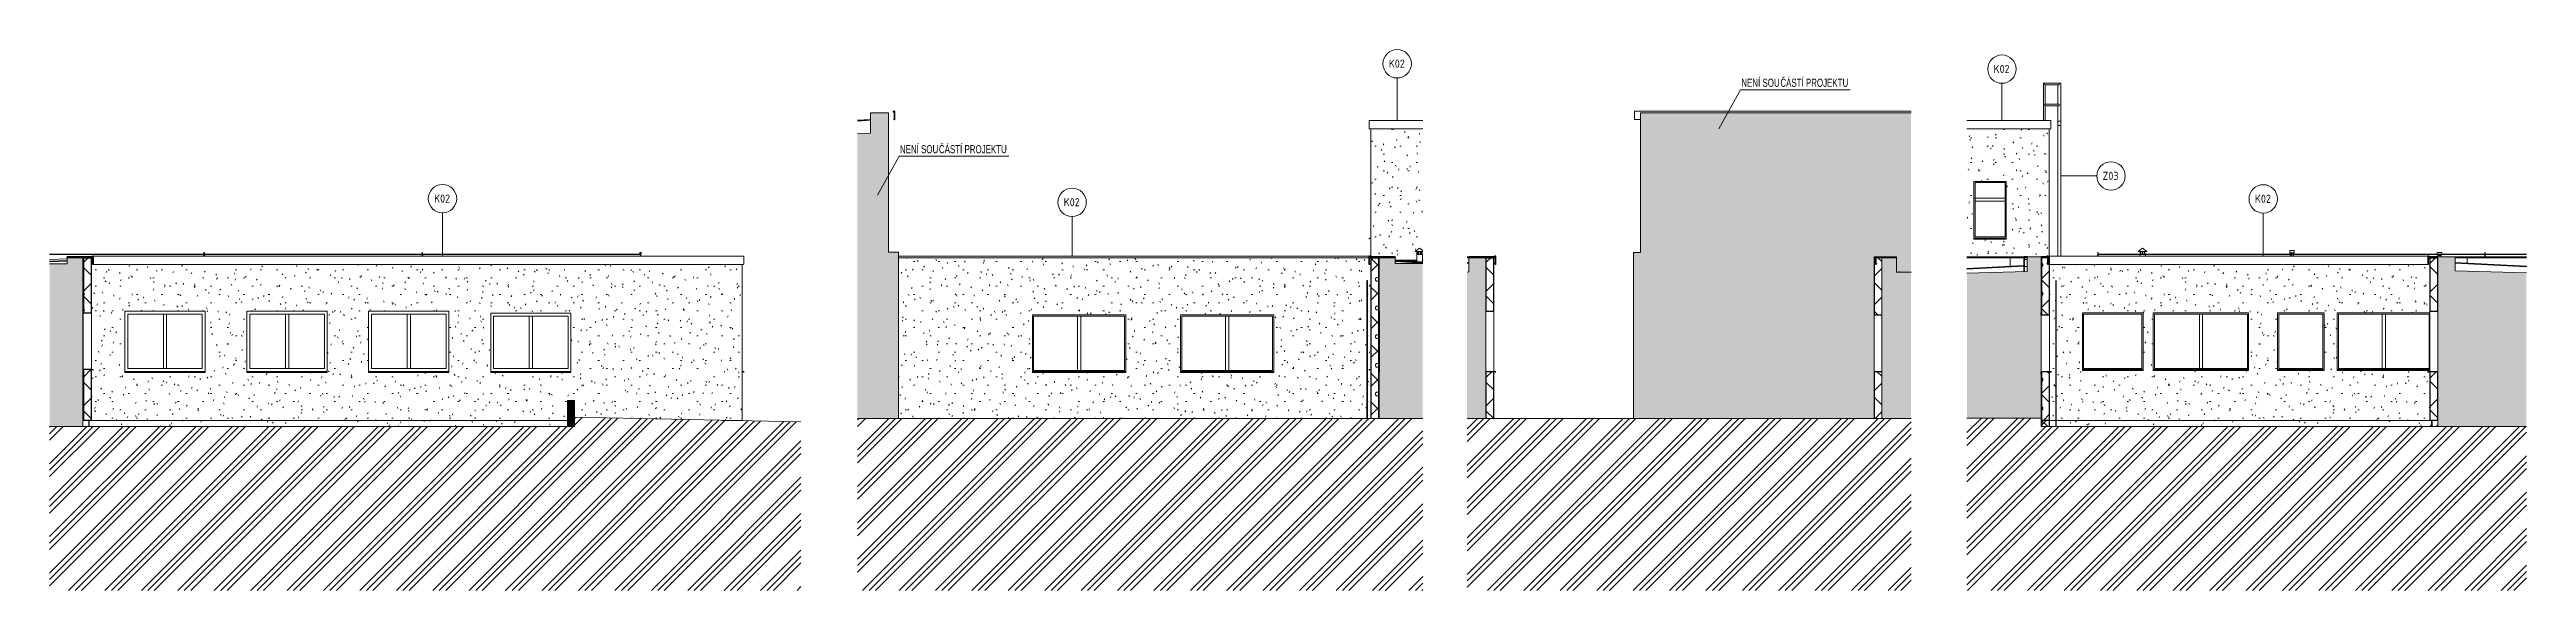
# Model space of a CAD drawing. Header units: millimetres. Extents: x -19993 to 479964, y -45352 to 20466.
# Drawn here: x 220265 to 281335, y -2012 to 11320 of the extents above; entities that cross this region are included whole.
import ezdxf

# ---------------------------------------------------------------- set-up
doc = ezdxf.new("R2010")
doc.units = ezdxf.units.MM
for name, color, linetype, lineweight in [('A-DETL', 90, 'Continuous', 9), ('A-DETL-GENF', 92, 'Continuous', 9), ('A-DETL-THIN', 151, 'Continuous', 9), ('A-FLOR-HRAL', 11, 'Continuous', 9), ('A-GLAZ', 151, 'Continuous', 9), ('A-ROOF', 132, 'Continuous', 9), ('A-ROOF-IDEN', 132, 'Continuous', 9), ('A-ROOF-MCUT', 132, 'Continuous', 35), ('A-ROOF-OTLN', 132, 'Continuous', 9), ('A-ROOF-PATT', 132, 'Continuous', 35), ('A-WALL', 113, 'Continuous', 9), ('A-WALL-PATT', 111, 'Continuous', 25), ('E-POWR-CNDT', 130, 'Continuous', 9), ('E-POWR-CNTR', 130, 'Continuous', 9), ('E-POWR-DROP', 130, 'Continuous', 9), ('G-ANNO-TEXT', 231, 'Continuous', 9), ('M-EQPM', 50, 'Continuous', 9), ('M-HVAC-CDFF', 50, 'Continuous', 9), ('Q-SPCQ', 91, 'Continuous', 9), ('Q-SPCQ-IDEN', 132, 'Continuous', 9)]:
    doc.layers.add(name, color=color, linetype=linetype, lineweight=lineweight)
doc.styles.add('Arial', font='arial.ttf', dxfattribs={"width": 0.7, "height": 200})
doc.styles.add('ISOCPEUR', font='isocpeur.ttf', dxfattribs={"width": 0.9, "height": 200})
pattern_1 = [(0, (239069.81, 0), (812.8, 203.2), [33.528, -576.072, 33.528, -576.072, -3251.2]), (0, (239069.81, 0), (812.8, 203.2), [-1219.2, 33.528, -1185.672, 33.528, -576.072, -1422.4]), (0, (239069.81, 0), (812.8, 203.2), [-3048, 33.528, -372.872, 33.528, -982.472]), (120, (239374.61, 101.6), (-582.3764, 602.3054), [33.528, -576.072, 33.528, -576.072, -3251.2]), (120, (239374.61, 101.6), (-582.3764, 602.3054), [-1219.2, 33.528, -1185.672, 33.528, -576.072, -1422.4]), (120, (239374.61, 101.6), (-582.3764, 602.3054), [-3048, 33.528, -372.872, 33.528, -982.472]), (240, (239476.21, 508), (-230.4236, -805.5054), [33.528, -576.072, 33.528, -576.072, -3251.2]), (240, (239476.21, 508), (-230.4236, -805.5054), [-1219.2, 33.528, -1185.672, 33.528, -576.072, -1422.4]), (240, (239476.21, 508), (-230.4236, -805.5054), [-3048, 33.528, -372.872, 33.528, -982.472])]
pattern_2 = [(0, (237093.95, 0), (812.8, 203.2), [33.528, -576.072, 33.528, -576.072, -3251.2]), (0, (237093.95, 0), (812.8, 203.2), [-1219.2, 33.528, -1185.672, 33.528, -576.072, -1422.4]), (0, (237093.95, 0), (812.8, 203.2), [-3048, 33.528, -372.872, 33.528, -982.472]), (120, (237398.75, 101.6), (-582.3764, 602.3054), [33.528, -576.072, 33.528, -576.072, -3251.2]), (120, (237398.75, 101.6), (-582.3764, 602.3054), [-1219.2, 33.528, -1185.672, 33.528, -576.072, -1422.4]), (120, (237398.75, 101.6), (-582.3764, 602.3054), [-3048, 33.528, -372.872, 33.528, -982.472]), (240, (237500.35, 508), (-230.4236, -805.5054), [33.528, -576.072, 33.528, -576.072, -3251.2]), (240, (237500.35, 508), (-230.4236, -805.5054), [-1219.2, 33.528, -1185.672, 33.528, -576.072, -1422.4]), (240, (237500.35, 508), (-230.4236, -805.5054), [-3048, 33.528, -372.872, 33.528, -982.472])]
pattern_3 = [(45, (248907.2, 0), (0, 707.105), []), (315, (248907.2, 0), (707.105, 0), []), (270, (249214.54, 19.13), (353.543, -353.543), [38.278, -668.833]), (270, (249306.92, 19.13), (353.543, -353.543), [38.278, -668.833]), (0, (249240.32, 46.2), (353.543, 353.543), [38.278, -668.833]), (0, (249240.32, -46.2), (353.543, 353.543), [38.278, -668.833]), (45, (249214.54, 19.13), (0, 707.105), [38.278, -461.721]), (45, (249279.87, -46.2), (0, 707.105), [38.278, -461.721]), (315, (249279.87, 46.2), (707.105, 0), [38.278, -461.721]), (315, (249214.54, -19.13), (707.105, 0), [38.278, -461.721])]
pattern_4 = [(0, (289166.35, 0), (812.8, 203.2), [33.528, -576.072, 33.528, -576.072, -3251.2]), (0, (289166.35, 0), (812.8, 203.2), [-1219.2, 33.528, -1185.672, 33.528, -576.072, -1422.4]), (0, (289166.35, 0), (812.8, 203.2), [-3048, 33.528, -372.872, 33.528, -982.472]), (120, (289471.15, 101.6), (-582.3764, 602.3054), [33.528, -576.072, 33.528, -576.072, -3251.2]), (120, (289471.15, 101.6), (-582.3764, 602.3054), [-1219.2, 33.528, -1185.672, 33.528, -576.072, -1422.4]), (120, (289471.15, 101.6), (-582.3764, 602.3054), [-3048, 33.528, -372.872, 33.528, -982.472]), (240, (289572.75, 508), (-230.4236, -805.5054), [33.528, -576.072, 33.528, -576.072, -3251.2]), (240, (289572.75, 508), (-230.4236, -805.5054), [-1219.2, 33.528, -1185.672, 33.528, -576.072, -1422.4]), (240, (289572.75, 508), (-230.4236, -805.5054), [-3048, 33.528, -372.872, 33.528, -982.472])]
pattern_5 = [(45, (289166.35, 0), (0, 707.105), []), (315, (289166.35, 0), (707.105, 0), []), (270, (289473.7, 19.13), (353.543, -353.543), [38.278, -668.833]), (270, (289566.1, 19.13), (353.543, -353.543), [38.278, -668.833]), (0, (289499.5, 46.2), (353.543, 353.543), [38.278, -668.833]), (0, (289499.5, -46.2), (353.543, 353.543), [38.278, -668.833]), (45, (289473.7, 19.13), (0, 707.105), [38.278, -461.721]), (45, (289539.04, -46.2), (0, 707.105), [38.278, -461.721]), (315, (289539.04, 46.2), (707.105, 0), [38.278, -461.721]), (315, (289473.7, -19.13), (707.105, 0), [38.278, -461.721])]
pattern_6 = [(45, (289201.7, -35.36), (0, 707.105), []), (45, (289484.53, -318.2), (0, 707.105), []), (315, (289201.7, 35.36), (707.105, 0), []), (315, (289484.53, 318.2), (707.105, 0), []), (270, (289473.7, 19.13), (353.543, -353.543), [38.278, -668.833]), (270, (289566.1, 19.13), (353.543, -353.543), [38.278, -668.833]), (0, (289499.5, 46.2), (353.543, 353.543), [38.278, -668.833]), (0, (289499.5, -46.2), (353.543, 353.543), [38.278, -668.833]), (45, (289473.7, 19.13), (0, 707.105), [38.278, -461.721]), (45, (289539.04, -46.2), (0, 707.105), [38.278, -461.721]), (315, (289539.04, 46.2), (707.105, 0), [38.278, -461.721]), (315, (289473.7, -19.13), (707.105, 0), [38.278, -461.721])]

msp = doc.modelspace()

# ---------------------------------------------------------------- texts
at = {"layer": 'A-ROOF-IDEN', "char_height": 200, "width": 497.85, "attachment_point": 1, "style": 'ISOCPEUR'}
for insert in [(253285, 11073), (268196, 10941), (229747, 7748), (245270, 7658), (274639, 7742)]:
    msp.add_mtext('K02', dxfattribs=dict(at, insert=insert))
at = {"layer": 'G-ANNO-TEXT', "color": 7, "lineweight": 25, "char_height": 200, "attachment_point": 1, "style": 'Arial'}
for s, insert, width in [('NENÍ SOU', (261977, 10602), 1167.26), ('ČÁSTÍ PROJEKTU', (262940, 10602), 2070.76), ('NENÍ SOU', (241231, 8964), 1167.26), ('ČÁSTÍ PROJEKTU', (242194, 8964), 2070.76)]:
    msp.add_mtext(s, dxfattribs=dict(at, insert=insert, width=width))
at = {"layer": 'Q-SPCQ-IDEN', "insert": (270884, 8308), "char_height": 200, "width": 497.85, "attachment_point": 1, "style": 'ISOCPEUR'}
msp.add_mtext('Z03', dxfattribs=at)

# ---------------------------------------------------------------- blocks, each defined once
blk = doc.blocks.new('parapet_ext - parapet_ext-1802073-VB1-Z-Nový')
at = {"layer": 'Q-SPCQ'}
for p, q in [((148, 3382), (106, 3382)), ((106, 3380), (146, 3380)), ((146, 3380), (146, 3360)), ((146, 3360), (148, 3360)), ((148, 3360), (148, 3382))]:
    blk.add_line(p, q, dxfattribs=at)
blk = doc.blocks.new('OKNO_2k_ - OKNO_2k_2000x1450-1963754-VB1-Z-Nový')
at = {"layer": 'A-GLAZ'}
for p, q in [((-6022, 3460), (-6022, 4750)), ((-6022, 4750), (-4182, 4750)), ((-5142, 3460), (-5142, 4750)), ((-5062, 4750), (-5142, 4750)), ((-5062, 4750), (-5062, 3460)), ((-4182, 4750), (-4182, 3460)), ((-4182, 3460), (-6022, 3460)), ((-5062, 3460), (-5142, 3460))]:
    blk.add_line(p, q, dxfattribs=at)
blk = doc.blocks.new('parapet_ext - parapet_ext-V34-VB1-Z-Nový')
at = {"layer": 'Q-SPCQ'}
for p, q in [((-6092, 3360), (-6092, 3382)), ((-4112, 3382), (-6092, 3382)), ((-4112, 3360), (-6092, 3360)), ((-4112, 3382), (-4112, 3360))]:
    blk.add_line(p, q, dxfattribs=at)
blk = doc.blocks.new('OKNO_2k_ - OKNO_2k_2000 x 1500-1963725-VB1-Z-Nový')
at = {"layer": 'A-GLAZ'}
for p, q in [((-9032, 3460), (-9032, 4800)), ((-9032, 4800), (-7192, 4800)), ((-8152, 3460), (-8152, 4800)), ((-8072, 4800), (-8152, 4800)), ((-8072, 4800), (-8072, 3460)), ((-7192, 4800), (-7192, 3460)), ((-7192, 3460), (-9032, 3460)), ((-8072, 3460), (-8152, 3460))]:
    blk.add_line(p, q, dxfattribs=at)
blk = doc.blocks.new('OKNO_1k - OKNO_1k_1250 x 1500-2034291-VB1-Z-Nový')
at = {"layer": 'A-GLAZ'}
h = blk.add_hatch(dxfattribs=at)
h.set_pattern_fill('FP_83', color=256, style=0, pattern_type=2)
h.set_pattern_definition([(0, (1836.05, 0), (150, 86.6), [100, -200]), (60, (1936.05, 0), (0.0022, 173.2038), [100, -200]), (300, (1936.05, 0), (149.9978, -86.6038), [100, -200])])
h.paths.add_polyline_path([(-16143, 3380), (-16142, 3380), (-16143, 3429)])
h.paths.add_polyline_path([(-16143, 4830), (-16142, 4830), (-16143, 4831)])
at = {"layer": 'A-GLAZ', "lineweight": 25}
for p, q in [((-16142, 4830), (-16142, 4880)), ((-16142, 3380), (-16142, 3430))]:
    blk.add_line(p, q, dxfattribs=at)
at = {"layer": 'A-GLAZ'}
blk.add_line((-16142, 4830), (-16142, 3432), dxfattribs=at)
blk = doc.blocks.new('parapet_ext - parapet_ext-1802121-VB1-Z-Nový')
at = {"layer": 'Q-SPCQ'}
for p, q in [((-15893, 3432), (-16143, 3432)), ((-16143, 3430), (-15895, 3430)), ((-15895, 3430), (-15895, 3410)), ((-15895, 3410), (-15893, 3410)), ((-15893, 3410), (-15893, 3432))]:
    blk.add_line(p, q, dxfattribs=at)
blk = doc.blocks.new('Zábradlí - Záchytný systém kotva-1301747-VB1-Z-Nový')
at = {"layer": 'A-FLOR-HRAL'}
for p, q in [((-13169, 6257), (-13169, 6249)), ((-13162, 6257), (-13169, 6257)), ((-13169, 6249), (-13162, 6249)), ((-13164, 6249), (-13164, 6230)), ((-13155, 6315), (-13155, 6315))]:
    blk.add_line(p, q, dxfattribs=at)
at = {"layer": 'A-FLOR-HRAL', "flags": 128}
for points in [[(-13163, 6316), (-13163, 6316), (-13163, 6316), (-13163, 6316), (-13163, 6316), (-13163, 6317), (-13163, 6317), (-13163, 6317), (-13163, 6317), (-13163, 6317), (-13163, 6317), (-13163, 6317), (-13162, 6318), (-13162, 6318), (-13162, 6318), (-13162, 6318), (-13162, 6318), (-13162, 6318), (-13162, 6318), (-13162, 6319), (-13162, 6319), (-13162, 6319), (-13161, 6319), (-13161, 6319), (-13161, 6319), (-13161, 6319), (-13161, 6319), (-13161, 6319), (-13161, 6319), (-13161, 6319), (-13160, 6319), (-13160, 6320), (-13160, 6320), (-13160, 6320), (-13160, 6320), (-13160, 6320), (-13159, 6320), (-13159, 6320), (-13159, 6320), (-13159, 6320), (-13159, 6320), (-13159, 6320), (-13158, 6320), (-13158, 6320), (-13158, 6320), (-13158, 6320), (-13158, 6320), (-13158, 6320), (-13158, 6320), (-13157, 6319), (-13157, 6319), (-13157, 6319), (-13157, 6319), (-13157, 6319), (-13157, 6319), (-13157, 6319), (-13156, 6319), (-13156, 6319), (-13156, 6319), (-13156, 6319), (-13156, 6318), (-13156, 6318), (-13156, 6318), (-13156, 6318), (-13156, 6318), (-13155, 6318), (-13155, 6318)], [(-13163, 6316), (-13163, 6316), (-13163, 6316), (-13163, 6316), (-13163, 6316), (-13163, 6315), (-13163, 6315), (-13163, 6315), (-13163, 6315), (-13163, 6315), (-13163, 6314), (-13163, 6314), (-13163, 6314), (-13163, 6314), (-13163, 6313), (-13163, 6313), (-13163, 6312), (-13163, 6312), (-13163, 6312), (-13163, 6311), (-13163, 6311), (-13163, 6310), (-13163, 6310), (-13163, 6309), (-13163, 6309), (-13163, 6308), (-13163, 6307), (-13163, 6307), (-13163, 6306), (-13163, 6306), (-13163, 6305), (-13163, 6304), (-13163, 6304), (-13163, 6303), (-13163, 6302), (-13163, 6302), (-13163, 6301), (-13163, 6300), (-13163, 6300), (-13163, 6299), (-13163, 6299)], [(-13163, 6299), (-13163, 6300), (-13163, 6300), (-13163, 6301), (-13163, 6302), (-13163, 6302), (-13163, 6303), (-13163, 6304), (-13163, 6304), (-13163, 6305), (-13163, 6305), (-13163, 6306), (-13163, 6307), (-13163, 6307), (-13163, 6308), (-13163, 6308), (-13163, 6309), (-13163, 6309), (-13163, 6310), (-13163, 6310), (-13163, 6311), (-13163, 6311), (-13163, 6312), (-13163, 6312), (-13163, 6313), (-13163, 6313), (-13163, 6313), (-13163, 6314), (-13163, 6314), (-13163, 6314), (-13163, 6315), (-13163, 6315), (-13163, 6315), (-13163, 6315), (-13163, 6315), (-13163, 6316), (-13163, 6316), (-13163, 6316), (-13163, 6316), (-13163, 6316)], [(-13163, 6282), (-13163, 6282), (-13163, 6282), (-13163, 6282), (-13163, 6282), (-13163, 6282), (-13163, 6282), (-13163, 6283), (-13163, 6283), (-13163, 6283), (-13163, 6283), (-13163, 6284), (-13163, 6284), (-13163, 6284), (-13163, 6285), (-13163, 6285), (-13163, 6285), (-13163, 6286), (-13163, 6286), (-13163, 6287), (-13163, 6287), (-13163, 6288), (-13163, 6288), (-13163, 6289), (-13163, 6289), (-13163, 6290), (-13163, 6290), (-13163, 6291), (-13163, 6291), (-13163, 6292), (-13163, 6293), (-13163, 6293), (-13163, 6294), (-13163, 6295), (-13163, 6295), (-13163, 6296), (-13163, 6297), (-13163, 6297), (-13163, 6298), (-13163, 6299), (-13163, 6299)], [(-13163, 6299), (-13163, 6298), (-13163, 6297), (-13163, 6297), (-13163, 6296), (-13163, 6295), (-13163, 6295), (-13163, 6294), (-13163, 6294), (-13163, 6293), (-13163, 6292), (-13163, 6292), (-13163, 6291), (-13163, 6290), (-13163, 6290), (-13163, 6289), (-13163, 6289), (-13163, 6288), (-13163, 6288), (-13163, 6287), (-13163, 6287), (-13163, 6286), (-13163, 6286), (-13163, 6285), (-13163, 6285), (-13163, 6285), (-13163, 6284), (-13163, 6284), (-13163, 6284), (-13163, 6283), (-13163, 6283), (-13163, 6283), (-13163, 6283), (-13163, 6282), (-13163, 6282), (-13163, 6282), (-13163, 6282), (-13163, 6282), (-13163, 6282), (-13163, 6282)], [(-13155, 6280), (-13156, 6280), (-13156, 6280), (-13156, 6280), (-13156, 6279), (-13156, 6279), (-13156, 6279), (-13156, 6279), (-13156, 6279), (-13156, 6279), (-13156, 6279), (-13157, 6279), (-13157, 6279), (-13157, 6278), (-13157, 6278), (-13157, 6278), (-13157, 6278), (-13157, 6278), (-13158, 6278), (-13158, 6278), (-13158, 6278), (-13158, 6278), (-13158, 6278), (-13158, 6278), (-13159, 6278), (-13159, 6278), (-13159, 6278), (-13159, 6278), (-13159, 6278), (-13159, 6278), (-13160, 6278), (-13160, 6278), (-13160, 6278), (-13160, 6278), (-13160, 6278), (-13160, 6278), (-13160, 6278), (-13161, 6278), (-13161, 6278), (-13161, 6278), (-13161, 6279), (-13161, 6279), (-13161, 6279), (-13161, 6279), (-13162, 6279), (-13162, 6279), (-13162, 6279), (-13162, 6279), (-13162, 6279), (-13162, 6279), (-13162, 6280), (-13162, 6280), (-13162, 6280), (-13162, 6280), (-13162, 6280), (-13163, 6280), (-13163, 6280), (-13163, 6281), (-13163, 6281), (-13163, 6281), (-13163, 6281), (-13163, 6281), (-13163, 6281), (-13163, 6282), (-13163, 6282), (-13163, 6282), (-13163, 6282)]]:
    blk.add_lwpolyline(points, dxfattribs=at)
blk = doc.blocks.new('Zábradlí - Záchytný systém kotva-V35-VB1-Z-Nový')
at = {"layer": 'A-FLOR-HRAL'}
for p, q in [((-7788, 6257), (-7788, 6249)), ((-7785, 6257), (-7788, 6257)), ((-7788, 6249), (-7785, 6249)), ((-7783, 6249), (-7783, 6230))]:
    blk.add_line(p, q, dxfattribs=at)
at = {"layer": 'A-FLOR-HRAL', "flags": 128}
for points in [[(-7782, 6316), (-7782, 6316), (-7782, 6316), (-7782, 6316), (-7782, 6316), (-7782, 6317), (-7782, 6317), (-7782, 6317), (-7782, 6317), (-7782, 6317), (-7782, 6317), (-7781, 6317), (-7781, 6318), (-7781, 6318), (-7781, 6318), (-7781, 6318), (-7781, 6318), (-7781, 6318), (-7781, 6318), (-7781, 6319), (-7781, 6319), (-7781, 6319), (-7780, 6319), (-7780, 6319), (-7780, 6319), (-7780, 6319), (-7780, 6319), (-7780, 6319), (-7780, 6319), (-7779, 6319), (-7779, 6319), (-7779, 6320), (-7779, 6320), (-7779, 6320), (-7779, 6320), (-7779, 6320), (-7778, 6320), (-7778, 6320), (-7778, 6320), (-7778, 6320), (-7778, 6320), (-7778, 6320), (-7777, 6320), (-7777, 6320), (-7777, 6320), (-7777, 6320), (-7777, 6320), (-7777, 6320), (-7776, 6320), (-7776, 6319)], [(-7782, 6316), (-7782, 6316), (-7782, 6316), (-7782, 6316), (-7782, 6316), (-7782, 6315), (-7782, 6315), (-7782, 6315), (-7782, 6315), (-7782, 6315), (-7782, 6314), (-7782, 6314), (-7782, 6314), (-7782, 6314), (-7782, 6313), (-7782, 6313), (-7782, 6312), (-7782, 6312), (-7782, 6312), (-7782, 6311), (-7782, 6311), (-7782, 6310), (-7782, 6310), (-7782, 6309), (-7782, 6309), (-7782, 6308), (-7782, 6307), (-7782, 6307), (-7782, 6306), (-7782, 6306), (-7782, 6305), (-7782, 6304), (-7782, 6304), (-7782, 6303), (-7782, 6302), (-7782, 6302), (-7782, 6301), (-7782, 6300), (-7782, 6300), (-7782, 6299), (-7782, 6299)], [(-7782, 6299), (-7782, 6300), (-7782, 6300), (-7782, 6301), (-7782, 6302), (-7782, 6302), (-7782, 6303), (-7782, 6304), (-7782, 6304), (-7782, 6305), (-7782, 6305), (-7782, 6306), (-7782, 6307), (-7782, 6307), (-7782, 6308), (-7782, 6308), (-7782, 6309), (-7782, 6309), (-7782, 6310), (-7782, 6310), (-7782, 6311), (-7782, 6311), (-7782, 6312), (-7782, 6312), (-7782, 6313), (-7782, 6313), (-7782, 6313), (-7782, 6314), (-7782, 6314), (-7782, 6314), (-7782, 6315), (-7782, 6315), (-7782, 6315), (-7782, 6315), (-7782, 6315), (-7782, 6316), (-7782, 6316), (-7782, 6316), (-7782, 6316), (-7782, 6316)], [(-7782, 6282), (-7782, 6282), (-7782, 6282), (-7782, 6282), (-7782, 6282), (-7782, 6282), (-7782, 6282), (-7782, 6283), (-7782, 6283), (-7782, 6283), (-7782, 6283), (-7782, 6284), (-7782, 6284), (-7782, 6284), (-7782, 6285), (-7782, 6285), (-7782, 6285), (-7782, 6286), (-7782, 6286), (-7782, 6287), (-7782, 6287), (-7782, 6288), (-7782, 6288), (-7782, 6289), (-7782, 6289), (-7782, 6290), (-7782, 6290), (-7782, 6291), (-7782, 6291), (-7782, 6292), (-7782, 6293), (-7782, 6293), (-7782, 6294), (-7782, 6295), (-7782, 6295), (-7782, 6296), (-7782, 6297), (-7782, 6297), (-7782, 6298), (-7782, 6299), (-7782, 6299)], [(-7782, 6299), (-7782, 6298), (-7782, 6297), (-7782, 6297), (-7782, 6296), (-7782, 6295), (-7782, 6295), (-7782, 6294), (-7782, 6294), (-7782, 6293), (-7782, 6292), (-7782, 6292), (-7782, 6291), (-7782, 6290), (-7782, 6290), (-7782, 6289), (-7782, 6289), (-7782, 6288), (-7782, 6288), (-7782, 6287), (-7782, 6287), (-7782, 6286), (-7782, 6286), (-7782, 6285), (-7782, 6285), (-7782, 6285), (-7782, 6284), (-7782, 6284), (-7782, 6284), (-7782, 6283), (-7782, 6283), (-7782, 6283), (-7782, 6283), (-7782, 6282), (-7782, 6282), (-7782, 6282), (-7782, 6282), (-7782, 6282), (-7782, 6282), (-7782, 6282)], [(-7775, 6279), (-7775, 6279), (-7775, 6279), (-7776, 6279), (-7776, 6279), (-7776, 6278), (-7776, 6278), (-7776, 6278), (-7776, 6278), (-7776, 6278), (-7777, 6278), (-7777, 6278), (-7777, 6278), (-7777, 6278), (-7777, 6278), (-7777, 6278), (-7777, 6278), (-7778, 6278), (-7778, 6278), (-7778, 6278), (-7778, 6278), (-7778, 6278), (-7778, 6278), (-7779, 6278), (-7779, 6278), (-7779, 6278), (-7779, 6278), (-7779, 6278), (-7779, 6278), (-7780, 6278), (-7780, 6278), (-7780, 6278), (-7780, 6279), (-7780, 6279), (-7780, 6279), (-7780, 6279), (-7780, 6279), (-7781, 6279), (-7781, 6279), (-7781, 6279), (-7781, 6279), (-7781, 6279), (-7781, 6280), (-7781, 6280), (-7781, 6280), (-7781, 6280), (-7781, 6280), (-7781, 6280), (-7782, 6280), (-7782, 6281), (-7782, 6281), (-7782, 6281), (-7782, 6281), (-7782, 6281), (-7782, 6281), (-7782, 6282), (-7782, 6282), (-7782, 6282), (-7782, 6282)]]:
    blk.add_lwpolyline(points, dxfattribs=at)
blk = doc.blocks.new('Zábradlí - Záchytný systém kotva-V36-VB1-Z-Nový')
at = {"layer": 'A-FLOR-HRAL'}
for p, q in [((-7785, 6257), (-7785, 6249)), ((-7775, 6257), (-7785, 6257)), ((-7785, 6249), (-7775, 6249)), ((-7780, 6249), (-7780, 6230)), ((-7765, 6257), (-7775, 6257)), ((-7775, 6249), (-7765, 6249)), ((-7770, 6230), (-7770, 6249)), ((-7765, 6249), (-7765, 6257))]:
    blk.add_line(p, q, dxfattribs=at)
at = {"layer": 'A-FLOR-HRAL', "flags": 128}
for points in [[(-7779, 6316), (-7779, 6316), (-7779, 6316), (-7779, 6316), (-7778, 6316), (-7778, 6317), (-7778, 6317), (-7778, 6317), (-7778, 6317), (-7778, 6317), (-7778, 6317), (-7778, 6317), (-7778, 6318), (-7778, 6318), (-7778, 6318), (-7778, 6318), (-7778, 6318), (-7778, 6318), (-7778, 6318), (-7777, 6319), (-7777, 6319), (-7777, 6319), (-7777, 6319), (-7777, 6319), (-7777, 6319), (-7777, 6319), (-7777, 6319), (-7776, 6319), (-7776, 6319), (-7776, 6319), (-7776, 6319), (-7776, 6320), (-7776, 6320), (-7776, 6320), (-7775, 6320), (-7775, 6320), (-7775, 6320), (-7775, 6320), (-7775, 6320), (-7775, 6320), (-7774, 6320), (-7774, 6320), (-7774, 6320), (-7774, 6320), (-7774, 6320), (-7774, 6320), (-7773, 6320), (-7773, 6320), (-7773, 6320), (-7773, 6319), (-7773, 6319), (-7773, 6319), (-7773, 6319), (-7772, 6319), (-7772, 6319), (-7772, 6319), (-7772, 6319), (-7772, 6319), (-7772, 6319), (-7772, 6319), (-7772, 6318), (-7771, 6318), (-7771, 6318), (-7771, 6318), (-7771, 6318), (-7771, 6318), (-7771, 6318), (-7771, 6318), (-7771, 6317), (-7771, 6317), (-7771, 6317), (-7771, 6317), (-7771, 6317), (-7771, 6317), (-7771, 6316), (-7771, 6316), (-7771, 6316), (-7771, 6316), (-7771, 6316), (-7771, 6316)], [(-7779, 6316), (-7779, 6316), (-7779, 6316), (-7779, 6316), (-7779, 6316), (-7779, 6315), (-7779, 6315), (-7779, 6315), (-7779, 6315), (-7779, 6315), (-7779, 6314), (-7779, 6314), (-7779, 6314), (-7779, 6314), (-7779, 6313), (-7779, 6313), (-7779, 6312), (-7779, 6312), (-7779, 6312), (-7779, 6311), (-7779, 6311), (-7779, 6310), (-7779, 6310), (-7779, 6309), (-7779, 6309), (-7779, 6308), (-7779, 6307), (-7779, 6307), (-7779, 6306), (-7779, 6306), (-7779, 6305), (-7779, 6304), (-7779, 6304), (-7779, 6303), (-7779, 6302), (-7779, 6302), (-7779, 6301), (-7779, 6300), (-7779, 6300), (-7779, 6299), (-7779, 6299)], [(-7779, 6299), (-7779, 6300), (-7779, 6300), (-7779, 6301), (-7779, 6302), (-7779, 6302), (-7779, 6303), (-7779, 6304), (-7779, 6304), (-7779, 6305), (-7779, 6305), (-7779, 6306), (-7779, 6307), (-7779, 6307), (-7779, 6308), (-7779, 6308), (-7779, 6309), (-7779, 6309), (-7779, 6310), (-7779, 6310), (-7779, 6311), (-7779, 6311), (-7779, 6312), (-7779, 6312), (-7779, 6313), (-7779, 6313), (-7779, 6313), (-7779, 6314), (-7779, 6314), (-7779, 6314), (-7779, 6315), (-7779, 6315), (-7779, 6315), (-7779, 6315), (-7779, 6315), (-7779, 6316), (-7779, 6316), (-7779, 6316), (-7779, 6316), (-7779, 6316)], [(-7779, 6282), (-7779, 6282), (-7779, 6282), (-7779, 6282), (-7779, 6282), (-7779, 6282), (-7779, 6282), (-7779, 6283), (-7779, 6283), (-7779, 6283), (-7779, 6283), (-7779, 6284), (-7779, 6284), (-7779, 6284), (-7779, 6285), (-7779, 6285), (-7779, 6285), (-7779, 6286), (-7779, 6286), (-7779, 6287), (-7779, 6287), (-7779, 6288), (-7779, 6288), (-7779, 6289), (-7779, 6289), (-7779, 6290), (-7779, 6290), (-7779, 6291), (-7779, 6291), (-7779, 6292), (-7779, 6293), (-7779, 6293), (-7779, 6294), (-7779, 6295), (-7779, 6295), (-7779, 6296), (-7779, 6297), (-7779, 6297), (-7779, 6298), (-7779, 6299), (-7779, 6299)], [(-7779, 6299), (-7779, 6298), (-7779, 6297), (-7779, 6297), (-7779, 6296), (-7779, 6295), (-7779, 6295), (-7779, 6294), (-7779, 6294), (-7779, 6293), (-7779, 6292), (-7779, 6292), (-7779, 6291), (-7779, 6290), (-7779, 6290), (-7779, 6289), (-7779, 6289), (-7779, 6288), (-7779, 6288), (-7779, 6287), (-7779, 6287), (-7779, 6286), (-7779, 6286), (-7779, 6285), (-7779, 6285), (-7779, 6285), (-7779, 6284), (-7779, 6284), (-7779, 6284), (-7779, 6283), (-7779, 6283), (-7779, 6283), (-7779, 6283), (-7779, 6282), (-7779, 6282), (-7779, 6282), (-7779, 6282), (-7779, 6282), (-7779, 6282), (-7779, 6282)], [(-7771, 6282), (-7771, 6282), (-7771, 6282), (-7771, 6281), (-7771, 6281), (-7771, 6281), (-7771, 6281), (-7771, 6281), (-7771, 6281), (-7771, 6281), (-7771, 6280), (-7771, 6280), (-7771, 6280), (-7771, 6280), (-7771, 6280), (-7771, 6280), (-7771, 6280), (-7771, 6279), (-7772, 6279), (-7772, 6279), (-7772, 6279), (-7772, 6279), (-7772, 6279), (-7772, 6279), (-7772, 6279), (-7772, 6279), (-7773, 6278), (-7773, 6278), (-7773, 6278), (-7773, 6278), (-7773, 6278), (-7773, 6278), (-7773, 6278), (-7774, 6278), (-7774, 6278), (-7774, 6278), (-7774, 6278), (-7774, 6278), (-7774, 6278), (-7774, 6278), (-7775, 6278), (-7775, 6278), (-7775, 6278), (-7775, 6278), (-7775, 6278), (-7775, 6278), (-7776, 6278), (-7776, 6278), (-7776, 6278), (-7776, 6278), (-7776, 6278), (-7776, 6278), (-7776, 6278), (-7777, 6279), (-7777, 6279), (-7777, 6279), (-7777, 6279), (-7777, 6279), (-7777, 6279), (-7777, 6279), (-7777, 6279), (-7778, 6279), (-7778, 6279), (-7778, 6280), (-7778, 6280), (-7778, 6280), (-7778, 6280), (-7778, 6280), (-7778, 6280), (-7778, 6280), (-7778, 6281), (-7778, 6281), (-7778, 6281), (-7778, 6281), (-7778, 6281), (-7778, 6281), (-7779, 6282), (-7779, 6282), (-7779, 6282), (-7779, 6282)], [(-7771, 6316), (-7771, 6316), (-7771, 6316), (-7771, 6316), (-7771, 6316), (-7771, 6315), (-7771, 6315), (-7771, 6315), (-7771, 6315), (-7771, 6315), (-7771, 6314), (-7771, 6314), (-7771, 6314), (-7771, 6314), (-7771, 6313), (-7771, 6313), (-7771, 6312), (-7771, 6312), (-7771, 6312), (-7771, 6311), (-7771, 6311), (-7771, 6310), (-7771, 6310), (-7771, 6309), (-7771, 6309), (-7771, 6308), (-7771, 6307), (-7771, 6307), (-7771, 6306), (-7771, 6306), (-7771, 6305), (-7771, 6304), (-7771, 6304), (-7771, 6303), (-7771, 6302), (-7771, 6302), (-7771, 6301), (-7771, 6300), (-7771, 6300), (-7771, 6299), (-7771, 6299)], [(-7771, 6299), (-7771, 6300), (-7771, 6300), (-7771, 6301), (-7771, 6302), (-7771, 6302), (-7771, 6303), (-7771, 6304), (-7771, 6304), (-7771, 6305), (-7771, 6305), (-7771, 6306), (-7771, 6307), (-7771, 6307), (-7771, 6308), (-7771, 6308), (-7771, 6309), (-7771, 6309), (-7771, 6310), (-7771, 6310), (-7771, 6311), (-7771, 6311), (-7771, 6312), (-7771, 6312), (-7771, 6313), (-7771, 6313), (-7771, 6313), (-7771, 6314), (-7771, 6314), (-7771, 6314), (-7771, 6315), (-7771, 6315), (-7771, 6315), (-7771, 6315), (-7771, 6315), (-7771, 6316), (-7771, 6316), (-7771, 6316), (-7771, 6316), (-7771, 6316)], [(-7771, 6282), (-7771, 6282), (-7771, 6282), (-7771, 6282), (-7771, 6282), (-7771, 6282), (-7771, 6282), (-7771, 6283), (-7771, 6283), (-7771, 6283), (-7771, 6283), (-7771, 6284), (-7771, 6284), (-7771, 6284), (-7771, 6285), (-7771, 6285), (-7771, 6285), (-7771, 6286), (-7771, 6286), (-7771, 6287), (-7771, 6287), (-7771, 6288), (-7771, 6288), (-7771, 6289), (-7771, 6289), (-7771, 6290), (-7771, 6290), (-7771, 6291), (-7771, 6291), (-7771, 6292), (-7771, 6293), (-7771, 6293), (-7771, 6294), (-7771, 6295), (-7771, 6295), (-7771, 6296), (-7771, 6297), (-7771, 6297), (-7771, 6298), (-7771, 6299), (-7771, 6299)], [(-7771, 6299), (-7771, 6298), (-7771, 6297), (-7771, 6297), (-7771, 6296), (-7771, 6295), (-7771, 6295), (-7771, 6294), (-7771, 6294), (-7771, 6293), (-7771, 6292), (-7771, 6292), (-7771, 6291), (-7771, 6290), (-7771, 6290), (-7771, 6289), (-7771, 6289), (-7771, 6288), (-7771, 6288), (-7771, 6287), (-7771, 6287), (-7771, 6286), (-7771, 6286), (-7771, 6285), (-7771, 6285), (-7771, 6285), (-7771, 6284), (-7771, 6284), (-7771, 6284), (-7771, 6283), (-7771, 6283), (-7771, 6283), (-7771, 6283), (-7771, 6282), (-7771, 6282), (-7771, 6282), (-7771, 6282), (-7771, 6282), (-7771, 6282), (-7771, 6282)]]:
    blk.add_lwpolyline(points, dxfattribs=at)
blk = doc.blocks.new('Zábradlí - Záchytný systém kotva-V37-VB1-Z-Nový')
at = {"layer": 'A-FLOR-HRAL'}
for p, q in [((-2407, 6257), (-2407, 6249)), ((-2406, 6257), (-2407, 6257)), ((-2406, 6257), (-2407, 6257)), ((-2407, 6249), (-2406, 6249)), ((-2407, 6249), (-2406, 6249)), ((-2387, 6249), (-2387, 6257)), ((-2387, 6257), (-2387, 6257)), ((-2387, 6257), (-2387, 6257)), ((-2387, 6249), (-2387, 6249)), ((-2387, 6249), (-2387, 6249))]:
    blk.add_line(p, q, dxfattribs=at)
at = {"layer": 'A-FLOR-HRAL', "flags": 128}
for points in [[(-2376, 6299), (-2376, 6300), (-2376, 6301), (-2376, 6301), (-2376, 6302), (-2376, 6303), (-2376, 6304), (-2377, 6305), (-2377, 6305), (-2377, 6306), (-2377, 6307), (-2378, 6308), (-2378, 6308), (-2379, 6309), (-2379, 6310), (-2379, 6311), (-2380, 6311), (-2380, 6312), (-2381, 6313), (-2382, 6313), (-2382, 6314), (-2383, 6314), (-2383, 6315), (-2384, 6315), (-2385, 6316), (-2385, 6316), (-2386, 6317), (-2387, 6317), (-2388, 6318), (-2388, 6318), (-2389, 6318), (-2390, 6319), (-2391, 6319), (-2392, 6319), (-2392, 6319), (-2393, 6319), (-2394, 6320), (-2395, 6320), (-2396, 6320), (-2396, 6320), (-2397, 6320), (-2398, 6320), (-2399, 6320), (-2400, 6320), (-2401, 6319), (-2401, 6319), (-2402, 6319), (-2403, 6319), (-2404, 6318), (-2405, 6318), (-2405, 6318), (-2406, 6317), (-2407, 6317), (-2408, 6317), (-2408, 6316), (-2409, 6316), (-2410, 6315), (-2410, 6315), (-2411, 6314), (-2412, 6314), (-2412, 6313), (-2413, 6312), (-2413, 6312), (-2414, 6311), (-2414, 6310), (-2415, 6310), (-2415, 6309), (-2415, 6308), (-2416, 6307), (-2416, 6307), (-2416, 6306), (-2417, 6305), (-2417, 6304), (-2417, 6303), (-2417, 6303), (-2417, 6302), (-2418, 6301), (-2418, 6300), (-2418, 6299), (-2418, 6299)], [(-2418, 6299), (-2418, 6298), (-2418, 6297), (-2417, 6296), (-2417, 6296), (-2417, 6295), (-2417, 6294), (-2417, 6293), (-2417, 6292), (-2416, 6291), (-2416, 6291), (-2416, 6290), (-2415, 6289), (-2415, 6288), (-2414, 6288), (-2414, 6287), (-2413, 6286), (-2413, 6286), (-2412, 6285), (-2412, 6284), (-2411, 6284), (-2411, 6283), (-2410, 6283), (-2409, 6282), (-2409, 6282), (-2408, 6281), (-2407, 6281), (-2407, 6280), (-2406, 6280), (-2405, 6280), (-2404, 6279), (-2404, 6279), (-2403, 6279), (-2402, 6279), (-2401, 6278), (-2400, 6278), (-2399, 6278), (-2399, 6278), (-2398, 6278), (-2397, 6278), (-2396, 6278), (-2395, 6278), (-2394, 6278), (-2394, 6278), (-2393, 6278), (-2392, 6278), (-2391, 6279), (-2390, 6279), (-2390, 6279), (-2389, 6279), (-2388, 6280), (-2387, 6280), (-2387, 6281), (-2386, 6281), (-2385, 6281), (-2384, 6282), (-2384, 6282), (-2383, 6283), (-2382, 6284), (-2382, 6284), (-2381, 6285), (-2381, 6285), (-2380, 6286), (-2380, 6287), (-2379, 6287), (-2379, 6288), (-2378, 6289), (-2378, 6290), (-2378, 6290), (-2377, 6291), (-2377, 6292), (-2377, 6293), (-2377, 6293), (-2376, 6294), (-2376, 6295), (-2376, 6296), (-2376, 6297), (-2376, 6298), (-2376, 6298), (-2376, 6299)], [(-2410, 6299), (-2410, 6299), (-2410, 6300), (-2410, 6300), (-2409, 6301), (-2409, 6301), (-2409, 6302), (-2409, 6302), (-2409, 6303), (-2409, 6303), (-2409, 6304), (-2408, 6304), (-2408, 6305), (-2408, 6305), (-2408, 6306), (-2407, 6306), (-2407, 6307), (-2407, 6307), (-2406, 6307), (-2406, 6308), (-2406, 6308), (-2405, 6308), (-2405, 6309), (-2405, 6309), (-2404, 6309), (-2404, 6310), (-2403, 6310), (-2403, 6310), (-2402, 6310), (-2402, 6311), (-2401, 6311), (-2401, 6311)], [(-2401, 6287), (-2401, 6287), (-2402, 6287), (-2402, 6287), (-2403, 6287), (-2403, 6288), (-2403, 6288), (-2404, 6288), (-2404, 6288), (-2405, 6289), (-2405, 6289), (-2406, 6289), (-2406, 6290), (-2406, 6290), (-2407, 6291), (-2407, 6291), (-2407, 6291), (-2408, 6292), (-2408, 6292), (-2408, 6293), (-2408, 6293), (-2408, 6294), (-2409, 6294), (-2409, 6295), (-2409, 6295), (-2409, 6296), (-2409, 6296), (-2409, 6297), (-2409, 6297), (-2410, 6298), (-2410, 6298), (-2410, 6299), (-2410, 6299)], [(-2393, 6311), (-2392, 6311), (-2392, 6311), (-2391, 6311), (-2391, 6310), (-2390, 6310), (-2390, 6310), (-2390, 6310), (-2389, 6309), (-2389, 6309), (-2388, 6309), (-2388, 6308), (-2388, 6308), (-2387, 6308), (-2387, 6307), (-2387, 6307), (-2386, 6306), (-2386, 6306), (-2386, 6305), (-2385, 6305), (-2385, 6305), (-2385, 6304), (-2385, 6304), (-2385, 6303), (-2384, 6303), (-2384, 6302), (-2384, 6302), (-2384, 6301), (-2384, 6301), (-2384, 6300), (-2384, 6300), (-2384, 6299), (-2384, 6299)], [(-2384, 6299), (-2384, 6298), (-2384, 6298), (-2384, 6297), (-2384, 6297), (-2384, 6296), (-2384, 6296), (-2384, 6295), (-2384, 6295), (-2385, 6294), (-2385, 6294), (-2385, 6293), (-2385, 6293), (-2386, 6292), (-2386, 6292), (-2386, 6292), (-2386, 6291), (-2387, 6291), (-2387, 6290), (-2387, 6290), (-2388, 6290), (-2388, 6289), (-2388, 6289), (-2389, 6289), (-2389, 6288), (-2390, 6288), (-2390, 6288), (-2391, 6287), (-2391, 6287), (-2392, 6287), (-2392, 6287), (-2393, 6287)]]:
    blk.add_lwpolyline(points, dxfattribs=at)
blk = doc.blocks.new('Zábradlí - Záchytný systém kotva-V38-VB1-Z-Nový')
at = {"layer": 'A-FLOR-HRAL'}
for p, q in [((-2407, 6257), (-2407, 6249)), ((-2397, 6257), (-2407, 6257)), ((-2407, 6249), (-2397, 6249)), ((-2402, 6249), (-2402, 6230)), ((-2387, 6257), (-2397, 6257)), ((-2397, 6249), (-2387, 6249)), ((-2392, 6230), (-2392, 6249)), ((-2387, 6249), (-2387, 6257))]:
    blk.add_line(p, q, dxfattribs=at)
at = {"layer": 'A-FLOR-HRAL', "flags": 128}
for points in [[(-2401, 6316), (-2401, 6316), (-2401, 6316), (-2401, 6316), (-2401, 6316), (-2401, 6317), (-2401, 6317), (-2401, 6317), (-2401, 6317), (-2401, 6317), (-2400, 6317), (-2400, 6317), (-2400, 6318), (-2400, 6318), (-2400, 6318), (-2400, 6318), (-2400, 6318), (-2400, 6318), (-2400, 6318), (-2400, 6319), (-2400, 6319), (-2399, 6319), (-2399, 6319), (-2399, 6319), (-2399, 6319), (-2399, 6319), (-2399, 6319), (-2399, 6319), (-2399, 6319), (-2398, 6319), (-2398, 6319), (-2398, 6320), (-2398, 6320), (-2398, 6320), (-2398, 6320), (-2397, 6320), (-2397, 6320), (-2397, 6320), (-2397, 6320), (-2397, 6320), (-2397, 6320), (-2397, 6320), (-2396, 6320), (-2396, 6320), (-2396, 6320), (-2396, 6320), (-2396, 6320), (-2396, 6320), (-2395, 6320), (-2395, 6319), (-2395, 6319), (-2395, 6319), (-2395, 6319), (-2395, 6319), (-2395, 6319), (-2394, 6319), (-2394, 6319), (-2394, 6319), (-2394, 6319), (-2394, 6319), (-2394, 6318), (-2394, 6318), (-2394, 6318), (-2394, 6318), (-2393, 6318), (-2393, 6318), (-2393, 6318), (-2393, 6318), (-2393, 6317), (-2393, 6317), (-2393, 6317), (-2393, 6317), (-2393, 6317), (-2393, 6317), (-2393, 6316), (-2393, 6316), (-2393, 6316), (-2393, 6316), (-2393, 6316), (-2393, 6316)], [(-2401, 6316), (-2401, 6316), (-2401, 6316), (-2401, 6316), (-2401, 6316), (-2401, 6315), (-2401, 6315), (-2401, 6315), (-2401, 6315), (-2401, 6315), (-2401, 6314), (-2401, 6314), (-2401, 6314), (-2401, 6314), (-2401, 6313), (-2401, 6313), (-2401, 6312), (-2401, 6312), (-2401, 6312), (-2401, 6311), (-2401, 6311), (-2401, 6310), (-2401, 6310), (-2401, 6309), (-2401, 6309), (-2401, 6308), (-2401, 6307), (-2401, 6307), (-2401, 6306), (-2401, 6306), (-2401, 6305), (-2401, 6304), (-2401, 6304), (-2401, 6303), (-2401, 6302), (-2401, 6302), (-2401, 6301), (-2401, 6300), (-2401, 6300), (-2401, 6299), (-2401, 6299)], [(-2401, 6299), (-2401, 6300), (-2401, 6300), (-2401, 6301), (-2401, 6302), (-2401, 6302), (-2401, 6303), (-2401, 6304), (-2401, 6304), (-2401, 6305), (-2401, 6305), (-2401, 6306), (-2401, 6307), (-2401, 6307), (-2401, 6308), (-2401, 6308), (-2401, 6309), (-2401, 6309), (-2401, 6310), (-2401, 6310), (-2401, 6311), (-2401, 6311), (-2401, 6312), (-2401, 6312), (-2401, 6313), (-2401, 6313), (-2401, 6313), (-2401, 6314), (-2401, 6314), (-2401, 6314), (-2401, 6315), (-2401, 6315), (-2401, 6315), (-2401, 6315), (-2401, 6315), (-2401, 6316), (-2401, 6316), (-2401, 6316), (-2401, 6316), (-2401, 6316)], [(-2401, 6282), (-2401, 6282), (-2401, 6282), (-2401, 6282), (-2401, 6282), (-2401, 6282), (-2401, 6282), (-2401, 6283), (-2401, 6283), (-2401, 6283), (-2401, 6283), (-2401, 6284), (-2401, 6284), (-2401, 6284), (-2401, 6285), (-2401, 6285), (-2401, 6285), (-2401, 6286), (-2401, 6286), (-2401, 6287), (-2401, 6287), (-2401, 6288), (-2401, 6288), (-2401, 6289), (-2401, 6289), (-2401, 6290), (-2401, 6290), (-2401, 6291), (-2401, 6291), (-2401, 6292), (-2401, 6293), (-2401, 6293), (-2401, 6294), (-2401, 6295), (-2401, 6295), (-2401, 6296), (-2401, 6297), (-2401, 6297), (-2401, 6298), (-2401, 6299), (-2401, 6299)], [(-2401, 6299), (-2401, 6298), (-2401, 6297), (-2401, 6297), (-2401, 6296), (-2401, 6295), (-2401, 6295), (-2401, 6294), (-2401, 6294), (-2401, 6293), (-2401, 6292), (-2401, 6292), (-2401, 6291), (-2401, 6290), (-2401, 6290), (-2401, 6289), (-2401, 6289), (-2401, 6288), (-2401, 6288), (-2401, 6287), (-2401, 6287), (-2401, 6286), (-2401, 6286), (-2401, 6285), (-2401, 6285), (-2401, 6285), (-2401, 6284), (-2401, 6284), (-2401, 6284), (-2401, 6283), (-2401, 6283), (-2401, 6283), (-2401, 6283), (-2401, 6282), (-2401, 6282), (-2401, 6282), (-2401, 6282), (-2401, 6282), (-2401, 6282), (-2401, 6282)], [(-2393, 6282), (-2393, 6282), (-2393, 6282), (-2393, 6281), (-2393, 6281), (-2393, 6281), (-2393, 6281), (-2393, 6281), (-2393, 6281), (-2393, 6281), (-2393, 6280), (-2393, 6280), (-2393, 6280), (-2393, 6280), (-2393, 6280), (-2393, 6280), (-2394, 6280), (-2394, 6279), (-2394, 6279), (-2394, 6279), (-2394, 6279), (-2394, 6279), (-2394, 6279), (-2394, 6279), (-2394, 6279), (-2395, 6279), (-2395, 6278), (-2395, 6278), (-2395, 6278), (-2395, 6278), (-2395, 6278), (-2395, 6278), (-2396, 6278), (-2396, 6278), (-2396, 6278), (-2396, 6278), (-2396, 6278), (-2396, 6278), (-2397, 6278), (-2397, 6278), (-2397, 6278), (-2397, 6278), (-2397, 6278), (-2397, 6278), (-2398, 6278), (-2398, 6278), (-2398, 6278), (-2398, 6278), (-2398, 6278), (-2398, 6278), (-2398, 6278), (-2399, 6278), (-2399, 6278), (-2399, 6279), (-2399, 6279), (-2399, 6279), (-2399, 6279), (-2399, 6279), (-2400, 6279), (-2400, 6279), (-2400, 6279), (-2400, 6279), (-2400, 6279), (-2400, 6280), (-2400, 6280), (-2400, 6280), (-2400, 6280), (-2400, 6280), (-2400, 6280), (-2401, 6280), (-2401, 6281), (-2401, 6281), (-2401, 6281), (-2401, 6281), (-2401, 6281), (-2401, 6281), (-2401, 6282), (-2401, 6282), (-2401, 6282), (-2401, 6282)], [(-2393, 6316), (-2393, 6316), (-2393, 6316), (-2393, 6316), (-2393, 6316), (-2393, 6315), (-2393, 6315), (-2393, 6315), (-2393, 6315), (-2393, 6315), (-2393, 6314), (-2393, 6314), (-2393, 6314), (-2393, 6314), (-2393, 6313), (-2393, 6313), (-2393, 6312), (-2393, 6312), (-2393, 6312), (-2393, 6311), (-2393, 6311), (-2393, 6310), (-2393, 6310), (-2393, 6309), (-2393, 6309), (-2393, 6308), (-2393, 6307), (-2393, 6307), (-2393, 6306), (-2393, 6306), (-2393, 6305), (-2393, 6304), (-2393, 6304), (-2393, 6303), (-2393, 6302), (-2393, 6302), (-2393, 6301), (-2393, 6300), (-2393, 6300), (-2393, 6299), (-2393, 6299)], [(-2393, 6299), (-2393, 6300), (-2393, 6300), (-2393, 6301), (-2393, 6302), (-2393, 6302), (-2393, 6303), (-2393, 6304), (-2393, 6304), (-2393, 6305), (-2393, 6305), (-2393, 6306), (-2393, 6307), (-2393, 6307), (-2393, 6308), (-2393, 6308), (-2393, 6309), (-2393, 6309), (-2393, 6310), (-2393, 6310), (-2393, 6311), (-2393, 6311), (-2393, 6312), (-2393, 6312), (-2393, 6313), (-2393, 6313), (-2393, 6313), (-2393, 6314), (-2393, 6314), (-2393, 6314), (-2393, 6315), (-2393, 6315), (-2393, 6315), (-2393, 6315), (-2393, 6315), (-2393, 6316), (-2393, 6316), (-2393, 6316), (-2393, 6316), (-2393, 6316)], [(-2393, 6282), (-2393, 6282), (-2393, 6282), (-2393, 6282), (-2393, 6282), (-2393, 6282), (-2393, 6282), (-2393, 6283), (-2393, 6283), (-2393, 6283), (-2393, 6283), (-2393, 6284), (-2393, 6284), (-2393, 6284), (-2393, 6285), (-2393, 6285), (-2393, 6285), (-2393, 6286), (-2393, 6286), (-2393, 6287), (-2393, 6287), (-2393, 6288), (-2393, 6288), (-2393, 6289), (-2393, 6289), (-2393, 6290), (-2393, 6290), (-2393, 6291), (-2393, 6291), (-2393, 6292), (-2393, 6293), (-2393, 6293), (-2393, 6294), (-2393, 6295), (-2393, 6295), (-2393, 6296), (-2393, 6297), (-2393, 6297), (-2393, 6298), (-2393, 6299), (-2393, 6299)], [(-2393, 6299), (-2393, 6298), (-2393, 6297), (-2393, 6297), (-2393, 6296), (-2393, 6295), (-2393, 6295), (-2393, 6294), (-2393, 6294), (-2393, 6293), (-2393, 6292), (-2393, 6292), (-2393, 6291), (-2393, 6290), (-2393, 6290), (-2393, 6289), (-2393, 6289), (-2393, 6288), (-2393, 6288), (-2393, 6287), (-2393, 6287), (-2393, 6286), (-2393, 6286), (-2393, 6285), (-2393, 6285), (-2393, 6285), (-2393, 6284), (-2393, 6284), (-2393, 6284), (-2393, 6283), (-2393, 6283), (-2393, 6283), (-2393, 6283), (-2393, 6282), (-2393, 6282), (-2393, 6282), (-2393, 6282), (-2393, 6282), (-2393, 6282), (-2393, 6282)]]:
    blk.add_lwpolyline(points, dxfattribs=at)
blk = doc.blocks.new('Zábradlí - Zábradlí-1236403-VB1-Z-Nový')
for name, p in [('Zábradlí - Záchytný systém kotva-1301747-VB1-Z-Nový', (0, 0)), ('Zábradlí - Záchytný systém kotva-V36-VB1-Z-Nový', (-5378, 0)), ('Zábradlí - Záchytný systém kotva-V35-VB1-Z-Nový', (0, 0)), ('Zábradlí - Záchytný systém kotva-V36-VB1-Z-Nový', (0, 0)), ('Zábradlí - Záchytný systém kotva-V37-VB1-Z-Nový', (0, 0)), ('Zábradlí - Záchytný systém kotva-V38-VB1-Z-Nový', (0, 0))]:
    blk.add_blockref(name, p)
blk = doc.blocks.new('Typ horního madla - Horní madlo_Vnitřní_-1236408-VB1-Z-Nový')
at = {"layer": 'A-FLOR-HRAL'}
for p, q in [((-2397, 6275), (-16969, 6275)), ((-16969, 6265), (-2397, 6265))]:
    blk.add_line(p, q, dxfattribs=at)
for points, knots in [([(-2392, 6270), (-2392, 6270), (-2392, 6271), (-2392, 6272), (-2392, 6273), (-2393, 6273), (-2393, 6273), (-2393, 6274), (-2394, 6274), (-2394, 6274), (-2395, 6274), (-2395, 6275), (-2395, 6275), (-2395, 6275), (-2396, 6275), (-2396, 6275), (-2396, 6275), (-2397, 6275), (-2397, 6275)], [0, 0, 0, 0, 0.0833333, 0.125, 0.1666667, 0.2083333, 0.2291667, 0.25, 0.2916667, 0.3333333, 0.3541667, 0.375, 0.3958333, 0.4166667, 0.4375, 0.4583333, 0.4791667, 0.5, 0.5, 0.5, 0.5]), ([(-2397, 6265), (-2397, 6265), (-2396, 6265), (-2396, 6265), (-2396, 6265), (-2395, 6265), (-2395, 6265), (-2395, 6265), (-2395, 6266), (-2394, 6266), (-2394, 6266), (-2394, 6266), (-2393, 6266), (-2393, 6267), (-2393, 6267), (-2392, 6267), (-2392, 6268), (-2392, 6269), (-2392, 6270), (-2392, 6270)], [0.5, 0.5, 0.5, 0.5, 0.5208333, 0.5416667, 0.5625, 0.5833333, 0.6041667, 0.625, 0.6458333, 0.6666667, 0.6875, 0.7083333, 0.75, 0.7708333, 0.7916667, 0.8333333, 0.875, 0.9166667, 1, 1, 1, 1])]:
    blk.add_open_spline(points, degree=3, knots=knots, dxfattribs=at)
blk = doc.blocks.new('OKNO_2k_ - OKNO_2k_2400 x 1500-2030614-VB1-V-Nový')
at = {"layer": 'A-GLAZ'}
for p, q in [((7623, 3410), (7623, 4750)), ((7623, 4750), (9863, 4750)), ((8703, 3410), (8703, 4750)), ((8783, 4750), (8703, 4750)), ((8783, 4750), (8783, 3410)), ((9863, 4750), (9863, 3410)), ((9863, 3410), (7623, 3410)), ((8783, 3410), (8703, 3410))]:
    blk.add_line(p, q, dxfattribs=at)
blk = doc.blocks.new('parapet_ext - parapet_ext-1801991-VB1-V-Nový')
at = {"layer": 'Q-SPCQ'}
for p, q in [((7593, 3360), (7593, 3382)), ((9893, 3382), (7593, 3382)), ((9893, 3360), (7593, 3360)), ((9893, 3382), (9893, 3360))]:
    blk.add_line(p, q, dxfattribs=at)
blk = doc.blocks.new('parapet_ext - parapet_ext-1802001-VB1-V-Nový')
at = {"layer": 'Q-SPCQ'}
for p, q in [((15935, 6672), (15893, 6672)), ((15893, 6672), (15893, 6650)), ((15893, 6650), (15895, 6650)), ((15895, 6670), (15935, 6670)), ((15895, 6650), (15895, 6670))]:
    blk.add_line(p, q, dxfattribs=at)
blk = doc.blocks.new('Komín5 - Komín5-1979406-VB1-V-Nový')
at = {"layer": 'M-HVAC-CDFF'}
for p, q in [((17139, 6427), (17029, 6340)), ((17029, 6340), (17139, 6340)), ((17069, 6270), (17069, 6078)), ((17139, 6270), (17069, 6270)), ((17075, 6340), (17075, 6270)), ((17080, 6270), (17080, 6340)), ((17098, 6270), (17098, 6340)), ((17115, 6340), (17115, 6270)), ((17118, 6270), (17118, 6340)), ((17217, 6366), (17139, 6427)), ((17139, 6340), (17218, 6340)), ((17209, 6270), (17139, 6270)), ((17160, 6270), (17160, 6340)), ((17162, 6270), (17162, 6340)), ((17180, 6340), (17180, 6270)), ((17198, 6270), (17198, 6340)), ((17203, 6270), (17203, 6340)), ((17209, 6079), (17209, 6270))]:
    blk.add_line(p, q, dxfattribs=at)
blk = doc.blocks.new('OKNO_2k_ - OKNO_2k_2450 x 1500-2030607-VB1-V-Nový')
at = {"layer": 'A-GLAZ', "lineweight": 25}
blk.add_line((16142, 4880), (16142, 3380), dxfattribs=at)
blk = doc.blocks.new('parapet_ext - parapet_ext-2030597-VB1-V-Nový')
at = {"layer": 'Q-SPCQ'}
for p, q in [((15935, 3432), (15893, 3432)), ((15893, 3432), (15893, 3410)), ((15893, 3410), (15895, 3410)), ((15895, 3430), (15935, 3430)), ((15895, 3410), (15895, 3430))]:
    blk.add_line(p, q, dxfattribs=at)
blk = doc.blocks.new('parapet_ext - parapet_ext-1801991-VB1-S-Nový')
at = {"layer": 'Q-SPCQ'}
for p, q in [((16533, 3382), (16345, 3382)), ((16345, 3380), (16533, 3380))]:
    blk.add_line(p, q, dxfattribs=at)
blk = doc.blocks.new('parapet_ext - parapet_ext-1802073-VB1-S-Nový')
at = {"layer": 'Q-SPCQ'}
for p, q in [((7013, 3382), (6773, 3382)), ((6773, 3380), (7011, 3380)), ((7011, 3380), (7011, 3360)), ((7011, 3360), (7013, 3360)), ((7013, 3360), (7013, 3382))]:
    blk.add_line(p, q, dxfattribs=at)
blk = doc.blocks.new('OKNO_2k_ - OKNO_2k_2400 x 1500-2030614-VB1-J-Nový')
at = {"layer": 'A-GLAZ', "lineweight": 25}
for p, q in [((-16552, 4780), (-16552, 4830)), ((-16552, 3330), (-16552, 3380))]:
    blk.add_line(p, q, dxfattribs=at)
at = {"layer": 'A-GLAZ'}
blk.add_line((-16552, 3382), (-16552, 4780), dxfattribs=at)
blk = doc.blocks.new('parapet_ext - parapet_ext-1801991-VB1-J-Nový')
at = {"layer": 'Q-SPCQ'}
for p, q in [((-16303, 3382), (-16553, 3382)), ((-16553, 3380), (-16305, 3380)), ((-16305, 3380), (-16305, 3360)), ((-16305, 3360), (-16303, 3360)), ((-16303, 3360), (-16303, 3382))]:
    blk.add_line(p, q, dxfattribs=at)
blk = doc.blocks.new('parapet_ext - parapet_ext-1802073-VB1-J-Nový')
at = {"layer": 'Q-SPCQ'}
for p, q in [((-6773, 3382), (-7013, 3382)), ((-7013, 3382), (-7013, 3360)), ((-7013, 3360), (-7011, 3360)), ((-7011, 3360), (-7011, 3380)), ((-7011, 3380), (-6773, 3380))]:
    blk.add_line(p, q, dxfattribs=at)
blk = doc.blocks.new('OKNO_2k_ - OKNO_2k_2400 x 1500-2131140-VB1-J-Nový')
at = {"layer": 'A-GLAZ'}
for p, q in [((-9220, 3460), (-9220, 4800)), ((-9220, 4800), (-6980, 4800)), ((-8140, 3460), (-8140, 4800)), ((-8060, 4800), (-8140, 4800)), ((-8060, 4800), (-8060, 3460)), ((-6980, 4800), (-6980, 3460)), ((-6980, 3460), (-9220, 3460)), ((-8060, 3460), (-8140, 3460))]:
    blk.add_line(p, q, dxfattribs=at)
blk = doc.blocks.new('parapet_ext - parapet_ext-1802161-VB1-J-Nový')
at = {"layer": 'Q-SPCQ'}
for p, q in [((-9250, 3410), (-9250, 3432)), ((-6971, 3432), (-9250, 3432)), ((-6971, 3410), (-9250, 3410))]:
    blk.add_line(p, q, dxfattribs=at)
blk = doc.blocks.new('OKNO_1k - OKNO_1k_1250 x 1500-2034291-VB1-J-Nový')
at = {"layer": 'A-GLAZ'}
for p, q in [((-10694, 3460), (-10694, 4800)), ((-10694, 4800), (-9604, 4800)), ((-9604, 4800), (-9604, 3460)), ((-9604, 3460), (-10694, 3460))]:
    blk.add_line(p, q, dxfattribs=at)
blk = doc.blocks.new('parapet_ext - parapet_ext-1802121-VB1-J-Nový')
at = {"layer": 'Q-SPCQ'}
for p, q in [((-10724, 3410), (-10724, 3432)), ((-9574, 3432), (-10724, 3432)), ((-9574, 3410), (-10724, 3410)), ((-9574, 3432), (-9574, 3410))]:
    blk.add_line(p, q, dxfattribs=at)
blk = doc.blocks.new('OKNO_1k_nadsvetlik - OKNO_1k_nadsvetlik_900 x 1500-1969521-VB1-J-Nový')
at = {"layer": 'A-GLAZ'}
for p, q in [((-18181, 6700), (-18181, 8040)), ((-18181, 8040), (-17441, 8040)), ((-17441, 8040), (-17441, 6700)), ((-18181, 7660), (-17441, 7660)), ((-18181, 7660), (-18181, 7580)), ((-17441, 7580), (-18181, 7580)), ((-17441, 7580), (-17441, 7660)), ((-17441, 6700), (-18181, 6700))]:
    blk.add_line(p, q, dxfattribs=at)
blk = doc.blocks.new('parapet_ext - parapet_ext-1802001-VB1-J-Nový')
at = {"layer": 'Q-SPCQ'}
for p, q in [((-18211, 6650), (-18211, 6672)), ((-17411, 6672), (-18211, 6672)), ((-17411, 6650), (-18211, 6650)), ((-17411, 6672), (-17411, 6650))]:
    blk.add_line(p, q, dxfattribs=at)
blk = doc.blocks.new('Zábradlí - Záchytný systém kotva-1301747-VB1-J-Nový')
at = {"layer": 'A-FLOR-HRAL'}
for p, q in [((-10391, 6257), (-10391, 6249)), ((-10381, 6257), (-10391, 6257)), ((-10391, 6249), (-10381, 6249)), ((-10386, 6249), (-10386, 6230)), ((-10371, 6257), (-10381, 6257)), ((-10381, 6249), (-10371, 6249)), ((-10376, 6230), (-10376, 6249)), ((-10371, 6249), (-10371, 6257))]:
    blk.add_line(p, q, dxfattribs=at)
at = {"layer": 'A-FLOR-HRAL', "flags": 128}
for points in [[(-10385, 6316), (-10385, 6316), (-10385, 6316), (-10385, 6316), (-10385, 6316), (-10385, 6317), (-10385, 6317), (-10385, 6317), (-10385, 6317), (-10385, 6317), (-10385, 6317), (-10384, 6317), (-10384, 6318), (-10384, 6318), (-10384, 6318), (-10384, 6318), (-10384, 6318), (-10384, 6318), (-10384, 6318), (-10384, 6319), (-10384, 6319), (-10383, 6319), (-10383, 6319), (-10383, 6319), (-10383, 6319), (-10383, 6319), (-10383, 6319), (-10383, 6319), (-10383, 6319), (-10382, 6319), (-10382, 6319), (-10382, 6320), (-10382, 6320), (-10382, 6320), (-10382, 6320), (-10382, 6320), (-10381, 6320), (-10381, 6320), (-10381, 6320), (-10381, 6320), (-10381, 6320), (-10381, 6320), (-10380, 6320), (-10380, 6320), (-10380, 6320), (-10380, 6320), (-10380, 6320), (-10380, 6320), (-10379, 6320), (-10379, 6319), (-10379, 6319), (-10379, 6319), (-10379, 6319), (-10379, 6319), (-10379, 6319), (-10378, 6319), (-10378, 6319), (-10378, 6319), (-10378, 6319), (-10378, 6319), (-10378, 6318), (-10378, 6318), (-10378, 6318), (-10378, 6318), (-10377, 6318), (-10377, 6318), (-10377, 6318), (-10377, 6318), (-10377, 6317), (-10377, 6317), (-10377, 6317), (-10377, 6317), (-10377, 6317), (-10377, 6317), (-10377, 6316), (-10377, 6316), (-10377, 6316), (-10377, 6316), (-10377, 6316), (-10377, 6316)], [(-10385, 6316), (-10385, 6316), (-10385, 6316), (-10385, 6316), (-10385, 6316), (-10385, 6315), (-10385, 6315), (-10385, 6315), (-10385, 6315), (-10385, 6315), (-10385, 6314), (-10385, 6314), (-10385, 6314), (-10385, 6314), (-10385, 6313), (-10385, 6313), (-10385, 6312), (-10385, 6312), (-10385, 6312), (-10385, 6311), (-10385, 6311), (-10385, 6310), (-10385, 6310), (-10385, 6309), (-10385, 6309), (-10385, 6308), (-10385, 6307), (-10385, 6307), (-10385, 6306), (-10385, 6306), (-10385, 6305), (-10385, 6304), (-10385, 6304), (-10385, 6303), (-10385, 6302), (-10385, 6302), (-10385, 6301), (-10385, 6300), (-10385, 6300), (-10385, 6299), (-10385, 6299)], [(-10385, 6299), (-10385, 6300), (-10385, 6300), (-10385, 6301), (-10385, 6302), (-10385, 6302), (-10385, 6303), (-10385, 6304), (-10385, 6304), (-10385, 6305), (-10385, 6305), (-10385, 6306), (-10385, 6307), (-10385, 6307), (-10385, 6308), (-10385, 6308), (-10385, 6309), (-10385, 6309), (-10385, 6310), (-10385, 6310), (-10385, 6311), (-10385, 6311), (-10385, 6312), (-10385, 6312), (-10385, 6313), (-10385, 6313), (-10385, 6313), (-10385, 6314), (-10385, 6314), (-10385, 6314), (-10385, 6315), (-10385, 6315), (-10385, 6315), (-10385, 6315), (-10385, 6315), (-10385, 6316), (-10385, 6316), (-10385, 6316), (-10385, 6316), (-10385, 6316)], [(-10385, 6282), (-10385, 6282), (-10385, 6282), (-10385, 6282), (-10385, 6282), (-10385, 6282), (-10385, 6282), (-10385, 6283), (-10385, 6283), (-10385, 6283), (-10385, 6283), (-10385, 6284), (-10385, 6284), (-10385, 6284), (-10385, 6285), (-10385, 6285), (-10385, 6285), (-10385, 6286), (-10385, 6286), (-10385, 6287), (-10385, 6287), (-10385, 6288), (-10385, 6288), (-10385, 6289), (-10385, 6289), (-10385, 6290), (-10385, 6290), (-10385, 6291), (-10385, 6291), (-10385, 6292), (-10385, 6293), (-10385, 6293), (-10385, 6294), (-10385, 6295), (-10385, 6295), (-10385, 6296), (-10385, 6297), (-10385, 6297), (-10385, 6298), (-10385, 6299), (-10385, 6299)], [(-10385, 6299), (-10385, 6298), (-10385, 6297), (-10385, 6297), (-10385, 6296), (-10385, 6295), (-10385, 6295), (-10385, 6294), (-10385, 6294), (-10385, 6293), (-10385, 6292), (-10385, 6292), (-10385, 6291), (-10385, 6290), (-10385, 6290), (-10385, 6289), (-10385, 6289), (-10385, 6288), (-10385, 6288), (-10385, 6287), (-10385, 6287), (-10385, 6286), (-10385, 6286), (-10385, 6285), (-10385, 6285), (-10385, 6285), (-10385, 6284), (-10385, 6284), (-10385, 6284), (-10385, 6283), (-10385, 6283), (-10385, 6283), (-10385, 6283), (-10385, 6282), (-10385, 6282), (-10385, 6282), (-10385, 6282), (-10385, 6282), (-10385, 6282), (-10385, 6282)], [(-10377, 6282), (-10377, 6282), (-10377, 6282), (-10377, 6281), (-10377, 6281), (-10377, 6281), (-10377, 6281), (-10377, 6281), (-10377, 6281), (-10377, 6281), (-10377, 6280), (-10377, 6280), (-10377, 6280), (-10377, 6280), (-10377, 6280), (-10378, 6280), (-10378, 6280), (-10378, 6279), (-10378, 6279), (-10378, 6279), (-10378, 6279), (-10378, 6279), (-10378, 6279), (-10378, 6279), (-10379, 6279), (-10379, 6279), (-10379, 6278), (-10379, 6278), (-10379, 6278), (-10379, 6278), (-10379, 6278), (-10380, 6278), (-10380, 6278), (-10380, 6278), (-10380, 6278), (-10380, 6278), (-10380, 6278), (-10380, 6278), (-10381, 6278), (-10381, 6278), (-10381, 6278), (-10381, 6278), (-10381, 6278), (-10381, 6278), (-10382, 6278), (-10382, 6278), (-10382, 6278), (-10382, 6278), (-10382, 6278), (-10382, 6278), (-10382, 6278), (-10383, 6278), (-10383, 6278), (-10383, 6279), (-10383, 6279), (-10383, 6279), (-10383, 6279), (-10383, 6279), (-10384, 6279), (-10384, 6279), (-10384, 6279), (-10384, 6279), (-10384, 6279), (-10384, 6280), (-10384, 6280), (-10384, 6280), (-10384, 6280), (-10384, 6280), (-10384, 6280), (-10385, 6280), (-10385, 6281), (-10385, 6281), (-10385, 6281), (-10385, 6281), (-10385, 6281), (-10385, 6281), (-10385, 6282), (-10385, 6282), (-10385, 6282), (-10385, 6282)], [(-10377, 6316), (-10377, 6316), (-10377, 6316), (-10377, 6316), (-10377, 6316), (-10377, 6315), (-10377, 6315), (-10377, 6315), (-10377, 6315), (-10377, 6315), (-10377, 6314), (-10377, 6314), (-10377, 6314), (-10377, 6314), (-10377, 6313), (-10377, 6313), (-10377, 6312), (-10377, 6312), (-10377, 6312), (-10377, 6311), (-10377, 6311), (-10377, 6310), (-10377, 6310), (-10377, 6309), (-10377, 6309), (-10377, 6308), (-10377, 6307), (-10377, 6307), (-10377, 6306), (-10377, 6306), (-10377, 6305), (-10377, 6304), (-10377, 6304), (-10377, 6303), (-10377, 6302), (-10377, 6302), (-10377, 6301), (-10377, 6300), (-10377, 6300), (-10377, 6299), (-10377, 6299)], [(-10377, 6299), (-10377, 6300), (-10377, 6300), (-10377, 6301), (-10377, 6302), (-10377, 6302), (-10377, 6303), (-10377, 6304), (-10377, 6304), (-10377, 6305), (-10377, 6305), (-10377, 6306), (-10377, 6307), (-10377, 6307), (-10377, 6308), (-10377, 6308), (-10377, 6309), (-10377, 6309), (-10377, 6310), (-10377, 6310), (-10377, 6311), (-10377, 6311), (-10377, 6312), (-10377, 6312), (-10377, 6313), (-10377, 6313), (-10377, 6313), (-10377, 6314), (-10377, 6314), (-10377, 6314), (-10377, 6315), (-10377, 6315), (-10377, 6315), (-10377, 6315), (-10377, 6315), (-10377, 6316), (-10377, 6316), (-10377, 6316), (-10377, 6316), (-10377, 6316)], [(-10377, 6282), (-10377, 6282), (-10377, 6282), (-10377, 6282), (-10377, 6282), (-10377, 6282), (-10377, 6282), (-10377, 6283), (-10377, 6283), (-10377, 6283), (-10377, 6283), (-10377, 6284), (-10377, 6284), (-10377, 6284), (-10377, 6285), (-10377, 6285), (-10377, 6285), (-10377, 6286), (-10377, 6286), (-10377, 6287), (-10377, 6287), (-10377, 6288), (-10377, 6288), (-10377, 6289), (-10377, 6289), (-10377, 6290), (-10377, 6290), (-10377, 6291), (-10377, 6291), (-10377, 6292), (-10377, 6293), (-10377, 6293), (-10377, 6294), (-10377, 6295), (-10377, 6295), (-10377, 6296), (-10377, 6297), (-10377, 6297), (-10377, 6298), (-10377, 6299), (-10377, 6299)], [(-10377, 6299), (-10377, 6298), (-10377, 6297), (-10377, 6297), (-10377, 6296), (-10377, 6295), (-10377, 6295), (-10377, 6294), (-10377, 6294), (-10377, 6293), (-10377, 6292), (-10377, 6292), (-10377, 6291), (-10377, 6290), (-10377, 6290), (-10377, 6289), (-10377, 6289), (-10377, 6288), (-10377, 6288), (-10377, 6287), (-10377, 6287), (-10377, 6286), (-10377, 6286), (-10377, 6285), (-10377, 6285), (-10377, 6285), (-10377, 6284), (-10377, 6284), (-10377, 6284), (-10377, 6283), (-10377, 6283), (-10377, 6283), (-10377, 6283), (-10377, 6282), (-10377, 6282), (-10377, 6282), (-10377, 6282), (-10377, 6282), (-10377, 6282), (-10377, 6282)]]:
    blk.add_lwpolyline(points, dxfattribs=at)
blk = doc.blocks.new('Zábradlí - Záchytný systém kotva-V39-VB1-J-Nový')
at = {"layer": 'A-FLOR-HRAL'}
for p, q in [((-5620, 6257), (-5620, 6249)), ((-5610, 6257), (-5620, 6257)), ((-5620, 6249), (-5610, 6249)), ((-5615, 6249), (-5615, 6210)), ((-5600, 6257), (-5610, 6257)), ((-5610, 6249), (-5600, 6249)), ((-5605, 6210), (-5605, 6249)), ((-5600, 6249), (-5600, 6257))]:
    blk.add_line(p, q, dxfattribs=at)
at = {"layer": 'A-FLOR-HRAL', "flags": 128}
for points in [[(-5614, 6316), (-5614, 6316), (-5614, 6316), (-5614, 6316), (-5614, 6316), (-5614, 6317), (-5614, 6317), (-5614, 6317), (-5614, 6317), (-5614, 6317), (-5614, 6317), (-5614, 6317), (-5614, 6318), (-5614, 6318), (-5614, 6318), (-5614, 6318), (-5613, 6318), (-5613, 6318), (-5613, 6318), (-5613, 6319), (-5613, 6319), (-5613, 6319), (-5613, 6319), (-5613, 6319), (-5612, 6319), (-5612, 6319), (-5612, 6319), (-5612, 6319), (-5612, 6319), (-5612, 6319), (-5612, 6319), (-5612, 6320), (-5611, 6320), (-5611, 6320), (-5611, 6320), (-5611, 6320), (-5611, 6320), (-5611, 6320), (-5610, 6320), (-5610, 6320), (-5610, 6320), (-5610, 6320), (-5610, 6320), (-5610, 6320), (-5609, 6320), (-5609, 6320), (-5609, 6320), (-5609, 6320), (-5609, 6320), (-5609, 6319), (-5609, 6319), (-5608, 6319), (-5608, 6319), (-5608, 6319), (-5608, 6319), (-5608, 6319), (-5608, 6319), (-5608, 6319), (-5607, 6319), (-5607, 6319), (-5607, 6318), (-5607, 6318), (-5607, 6318), (-5607, 6318), (-5607, 6318), (-5607, 6318), (-5607, 6318), (-5607, 6318), (-5607, 6317), (-5606, 6317), (-5606, 6317), (-5606, 6317), (-5606, 6317), (-5606, 6317), (-5606, 6316), (-5606, 6316), (-5606, 6316), (-5606, 6316), (-5606, 6316), (-5606, 6316)], [(-5614, 6316), (-5614, 6316), (-5614, 6316), (-5614, 6316), (-5614, 6316), (-5614, 6315), (-5614, 6315), (-5614, 6315), (-5614, 6315), (-5614, 6315), (-5614, 6314), (-5614, 6314), (-5614, 6314), (-5614, 6314), (-5614, 6313), (-5614, 6313), (-5614, 6312), (-5614, 6312), (-5614, 6312), (-5614, 6311), (-5614, 6311), (-5614, 6310), (-5614, 6310), (-5614, 6309), (-5614, 6309), (-5614, 6308), (-5614, 6307), (-5614, 6307), (-5614, 6306), (-5614, 6306), (-5614, 6305), (-5614, 6304), (-5614, 6304), (-5614, 6303), (-5614, 6302), (-5614, 6302), (-5614, 6301), (-5614, 6300), (-5614, 6300), (-5614, 6299), (-5614, 6299)], [(-5614, 6299), (-5614, 6300), (-5614, 6300), (-5614, 6301), (-5614, 6302), (-5614, 6302), (-5614, 6303), (-5614, 6304), (-5614, 6304), (-5614, 6305), (-5614, 6305), (-5614, 6306), (-5614, 6307), (-5614, 6307), (-5614, 6308), (-5614, 6308), (-5614, 6309), (-5614, 6309), (-5614, 6310), (-5614, 6310), (-5614, 6311), (-5614, 6311), (-5614, 6312), (-5614, 6312), (-5614, 6313), (-5614, 6313), (-5614, 6313), (-5614, 6314), (-5614, 6314), (-5614, 6314), (-5614, 6315), (-5614, 6315), (-5614, 6315), (-5614, 6315), (-5614, 6315), (-5614, 6316), (-5614, 6316), (-5614, 6316), (-5614, 6316), (-5614, 6316)], [(-5614, 6282), (-5614, 6282), (-5614, 6282), (-5614, 6282), (-5614, 6282), (-5614, 6282), (-5614, 6282), (-5614, 6283), (-5614, 6283), (-5614, 6283), (-5614, 6283), (-5614, 6284), (-5614, 6284), (-5614, 6284), (-5614, 6285), (-5614, 6285), (-5614, 6285), (-5614, 6286), (-5614, 6286), (-5614, 6287), (-5614, 6287), (-5614, 6288), (-5614, 6288), (-5614, 6289), (-5614, 6289), (-5614, 6290), (-5614, 6290), (-5614, 6291), (-5614, 6291), (-5614, 6292), (-5614, 6293), (-5614, 6293), (-5614, 6294), (-5614, 6295), (-5614, 6295), (-5614, 6296), (-5614, 6297), (-5614, 6297), (-5614, 6298), (-5614, 6299), (-5614, 6299)], [(-5614, 6299), (-5614, 6298), (-5614, 6297), (-5614, 6297), (-5614, 6296), (-5614, 6295), (-5614, 6295), (-5614, 6294), (-5614, 6294), (-5614, 6293), (-5614, 6292), (-5614, 6292), (-5614, 6291), (-5614, 6290), (-5614, 6290), (-5614, 6289), (-5614, 6289), (-5614, 6288), (-5614, 6288), (-5614, 6287), (-5614, 6287), (-5614, 6286), (-5614, 6286), (-5614, 6285), (-5614, 6285), (-5614, 6285), (-5614, 6284), (-5614, 6284), (-5614, 6284), (-5614, 6283), (-5614, 6283), (-5614, 6283), (-5614, 6283), (-5614, 6282), (-5614, 6282), (-5614, 6282), (-5614, 6282), (-5614, 6282), (-5614, 6282), (-5614, 6282)], [(-5606, 6282), (-5606, 6282), (-5606, 6282), (-5606, 6281), (-5606, 6281), (-5606, 6281), (-5606, 6281), (-5606, 6281), (-5606, 6281), (-5606, 6281), (-5607, 6280), (-5607, 6280), (-5607, 6280), (-5607, 6280), (-5607, 6280), (-5607, 6280), (-5607, 6280), (-5607, 6279), (-5607, 6279), (-5607, 6279), (-5607, 6279), (-5608, 6279), (-5608, 6279), (-5608, 6279), (-5608, 6279), (-5608, 6279), (-5608, 6278), (-5608, 6278), (-5608, 6278), (-5609, 6278), (-5609, 6278), (-5609, 6278), (-5609, 6278), (-5609, 6278), (-5609, 6278), (-5610, 6278), (-5610, 6278), (-5610, 6278), (-5610, 6278), (-5610, 6278), (-5610, 6278), (-5610, 6278), (-5611, 6278), (-5611, 6278), (-5611, 6278), (-5611, 6278), (-5611, 6278), (-5611, 6278), (-5612, 6278), (-5612, 6278), (-5612, 6278), (-5612, 6278), (-5612, 6278), (-5612, 6279), (-5612, 6279), (-5613, 6279), (-5613, 6279), (-5613, 6279), (-5613, 6279), (-5613, 6279), (-5613, 6279), (-5613, 6279), (-5613, 6279), (-5613, 6280), (-5614, 6280), (-5614, 6280), (-5614, 6280), (-5614, 6280), (-5614, 6280), (-5614, 6280), (-5614, 6281), (-5614, 6281), (-5614, 6281), (-5614, 6281), (-5614, 6281), (-5614, 6281), (-5614, 6282), (-5614, 6282), (-5614, 6282), (-5614, 6282)], [(-5606, 6316), (-5606, 6316), (-5606, 6316), (-5606, 6316), (-5606, 6316), (-5606, 6315), (-5606, 6315), (-5606, 6315), (-5606, 6315), (-5606, 6315), (-5606, 6314), (-5606, 6314), (-5606, 6314), (-5606, 6314), (-5606, 6313), (-5606, 6313), (-5606, 6312), (-5606, 6312), (-5606, 6312), (-5606, 6311), (-5606, 6311), (-5606, 6310), (-5606, 6310), (-5606, 6309), (-5606, 6309), (-5606, 6308), (-5606, 6307), (-5606, 6307), (-5606, 6306), (-5606, 6306), (-5606, 6305), (-5606, 6304), (-5606, 6304), (-5606, 6303), (-5606, 6302), (-5606, 6302), (-5606, 6301), (-5606, 6300), (-5606, 6300), (-5606, 6299), (-5606, 6299)], [(-5606, 6299), (-5606, 6300), (-5606, 6300), (-5606, 6301), (-5606, 6302), (-5606, 6302), (-5606, 6303), (-5606, 6304), (-5606, 6304), (-5606, 6305), (-5606, 6305), (-5606, 6306), (-5606, 6307), (-5606, 6307), (-5606, 6308), (-5606, 6308), (-5606, 6309), (-5606, 6309), (-5606, 6310), (-5606, 6310), (-5606, 6311), (-5606, 6311), (-5606, 6312), (-5606, 6312), (-5606, 6313), (-5606, 6313), (-5606, 6313), (-5606, 6314), (-5606, 6314), (-5606, 6314), (-5606, 6315), (-5606, 6315), (-5606, 6315), (-5606, 6315), (-5606, 6315), (-5606, 6316), (-5606, 6316), (-5606, 6316), (-5606, 6316), (-5606, 6316)], [(-5606, 6282), (-5606, 6282), (-5606, 6282), (-5606, 6282), (-5606, 6282), (-5606, 6282), (-5606, 6282), (-5606, 6283), (-5606, 6283), (-5606, 6283), (-5606, 6283), (-5606, 6284), (-5606, 6284), (-5606, 6284), (-5606, 6285), (-5606, 6285), (-5606, 6285), (-5606, 6286), (-5606, 6286), (-5606, 6287), (-5606, 6287), (-5606, 6288), (-5606, 6288), (-5606, 6289), (-5606, 6289), (-5606, 6290), (-5606, 6290), (-5606, 6291), (-5606, 6291), (-5606, 6292), (-5606, 6293), (-5606, 6293), (-5606, 6294), (-5606, 6295), (-5606, 6295), (-5606, 6296), (-5606, 6297), (-5606, 6297), (-5606, 6298), (-5606, 6299), (-5606, 6299)], [(-5606, 6299), (-5606, 6298), (-5606, 6297), (-5606, 6297), (-5606, 6296), (-5606, 6295), (-5606, 6295), (-5606, 6294), (-5606, 6294), (-5606, 6293), (-5606, 6292), (-5606, 6292), (-5606, 6291), (-5606, 6290), (-5606, 6290), (-5606, 6289), (-5606, 6289), (-5606, 6288), (-5606, 6288), (-5606, 6287), (-5606, 6287), (-5606, 6286), (-5606, 6286), (-5606, 6285), (-5606, 6285), (-5606, 6285), (-5606, 6284), (-5606, 6284), (-5606, 6284), (-5606, 6283), (-5606, 6283), (-5606, 6283), (-5606, 6283), (-5606, 6282), (-5606, 6282), (-5606, 6282), (-5606, 6282), (-5606, 6282), (-5606, 6282), (-5606, 6282)]]:
    blk.add_lwpolyline(points, dxfattribs=at)
blk = doc.blocks.new('Zábradlí - Záchytný systém kotva-V40-VB1-J-Nový')
at = {"layer": 'A-FLOR-HRAL'}
for p, q in [((-15161, 6257), (-15161, 6249)), ((-15151, 6257), (-15161, 6257)), ((-15161, 6249), (-15151, 6249)), ((-15156, 6249), (-15156, 6230)), ((-15141, 6257), (-15151, 6257)), ((-15151, 6249), (-15141, 6249)), ((-15146, 6230), (-15146, 6249)), ((-15141, 6249), (-15141, 6257))]:
    blk.add_line(p, q, dxfattribs=at)
at = {"layer": 'A-FLOR-HRAL', "flags": 128}
for points in [[(-15155, 6316), (-15155, 6316), (-15155, 6316), (-15155, 6316), (-15155, 6316), (-15155, 6317), (-15155, 6317), (-15155, 6317), (-15155, 6317), (-15155, 6317), (-15155, 6317), (-15155, 6317), (-15155, 6318), (-15155, 6318), (-15155, 6318), (-15155, 6318), (-15155, 6318), (-15155, 6318), (-15154, 6318), (-15154, 6319), (-15154, 6319), (-15154, 6319), (-15154, 6319), (-15154, 6319), (-15154, 6319), (-15154, 6319), (-15153, 6319), (-15153, 6319), (-15153, 6319), (-15153, 6319), (-15153, 6319), (-15153, 6320), (-15153, 6320), (-15152, 6320), (-15152, 6320), (-15152, 6320), (-15152, 6320), (-15152, 6320), (-15152, 6320), (-15151, 6320), (-15151, 6320), (-15151, 6320), (-15151, 6320), (-15151, 6320), (-15151, 6320), (-15151, 6320), (-15150, 6320), (-15150, 6320), (-15150, 6320), (-15150, 6319), (-15150, 6319), (-15150, 6319), (-15149, 6319), (-15149, 6319), (-15149, 6319), (-15149, 6319), (-15149, 6319), (-15149, 6319), (-15149, 6319), (-15149, 6319), (-15148, 6318), (-15148, 6318), (-15148, 6318), (-15148, 6318), (-15148, 6318), (-15148, 6318), (-15148, 6318), (-15148, 6318), (-15148, 6317), (-15148, 6317), (-15148, 6317), (-15148, 6317), (-15148, 6317), (-15148, 6317), (-15148, 6316), (-15147, 6316), (-15147, 6316), (-15147, 6316), (-15147, 6316), (-15147, 6316)], [(-15155, 6316), (-15155, 6316), (-15155, 6316), (-15155, 6316), (-15155, 6316), (-15155, 6315), (-15155, 6315), (-15155, 6315), (-15155, 6315), (-15155, 6315), (-15155, 6314), (-15155, 6314), (-15155, 6314), (-15155, 6314), (-15155, 6313), (-15155, 6313), (-15155, 6312), (-15155, 6312), (-15155, 6312), (-15155, 6311), (-15155, 6311), (-15155, 6310), (-15155, 6310), (-15155, 6309), (-15155, 6309), (-15155, 6308), (-15155, 6307), (-15155, 6307), (-15155, 6306), (-15155, 6306), (-15155, 6305), (-15155, 6304), (-15155, 6304), (-15155, 6303), (-15155, 6302), (-15155, 6302), (-15155, 6301), (-15155, 6300), (-15155, 6300), (-15155, 6299), (-15155, 6299)], [(-15155, 6299), (-15155, 6300), (-15155, 6300), (-15155, 6301), (-15155, 6302), (-15155, 6302), (-15155, 6303), (-15155, 6304), (-15155, 6304), (-15155, 6305), (-15155, 6305), (-15155, 6306), (-15155, 6307), (-15155, 6307), (-15155, 6308), (-15155, 6308), (-15155, 6309), (-15155, 6309), (-15155, 6310), (-15155, 6310), (-15155, 6311), (-15155, 6311), (-15155, 6312), (-15155, 6312), (-15155, 6313), (-15155, 6313), (-15155, 6313), (-15155, 6314), (-15155, 6314), (-15155, 6314), (-15155, 6315), (-15155, 6315), (-15155, 6315), (-15155, 6315), (-15155, 6315), (-15155, 6316), (-15155, 6316), (-15155, 6316), (-15155, 6316), (-15155, 6316)], [(-15155, 6282), (-15155, 6282), (-15155, 6282), (-15155, 6282), (-15155, 6282), (-15155, 6282), (-15155, 6282), (-15155, 6283), (-15155, 6283), (-15155, 6283), (-15155, 6283), (-15155, 6284), (-15155, 6284), (-15155, 6284), (-15155, 6285), (-15155, 6285), (-15155, 6285), (-15155, 6286), (-15155, 6286), (-15155, 6287), (-15155, 6287), (-15155, 6288), (-15155, 6288), (-15155, 6289), (-15155, 6289), (-15155, 6290), (-15155, 6290), (-15155, 6291), (-15155, 6291), (-15155, 6292), (-15155, 6293), (-15155, 6293), (-15155, 6294), (-15155, 6295), (-15155, 6295), (-15155, 6296), (-15155, 6297), (-15155, 6297), (-15155, 6298), (-15155, 6299), (-15155, 6299)], [(-15155, 6299), (-15155, 6298), (-15155, 6297), (-15155, 6297), (-15155, 6296), (-15155, 6295), (-15155, 6295), (-15155, 6294), (-15155, 6294), (-15155, 6293), (-15155, 6292), (-15155, 6292), (-15155, 6291), (-15155, 6290), (-15155, 6290), (-15155, 6289), (-15155, 6289), (-15155, 6288), (-15155, 6288), (-15155, 6287), (-15155, 6287), (-15155, 6286), (-15155, 6286), (-15155, 6285), (-15155, 6285), (-15155, 6285), (-15155, 6284), (-15155, 6284), (-15155, 6284), (-15155, 6283), (-15155, 6283), (-15155, 6283), (-15155, 6283), (-15155, 6282), (-15155, 6282), (-15155, 6282), (-15155, 6282), (-15155, 6282), (-15155, 6282), (-15155, 6282)], [(-15147, 6282), (-15147, 6282), (-15147, 6282), (-15147, 6281), (-15147, 6281), (-15148, 6281), (-15148, 6281), (-15148, 6281), (-15148, 6281), (-15148, 6281), (-15148, 6280), (-15148, 6280), (-15148, 6280), (-15148, 6280), (-15148, 6280), (-15148, 6280), (-15148, 6280), (-15148, 6279), (-15148, 6279), (-15149, 6279), (-15149, 6279), (-15149, 6279), (-15149, 6279), (-15149, 6279), (-15149, 6279), (-15149, 6279), (-15149, 6278), (-15150, 6278), (-15150, 6278), (-15150, 6278), (-15150, 6278), (-15150, 6278), (-15150, 6278), (-15150, 6278), (-15151, 6278), (-15151, 6278), (-15151, 6278), (-15151, 6278), (-15151, 6278), (-15151, 6278), (-15152, 6278), (-15152, 6278), (-15152, 6278), (-15152, 6278), (-15152, 6278), (-15152, 6278), (-15153, 6278), (-15153, 6278), (-15153, 6278), (-15153, 6278), (-15153, 6278), (-15153, 6278), (-15153, 6278), (-15154, 6279), (-15154, 6279), (-15154, 6279), (-15154, 6279), (-15154, 6279), (-15154, 6279), (-15154, 6279), (-15154, 6279), (-15155, 6279), (-15155, 6279), (-15155, 6280), (-15155, 6280), (-15155, 6280), (-15155, 6280), (-15155, 6280), (-15155, 6280), (-15155, 6280), (-15155, 6281), (-15155, 6281), (-15155, 6281), (-15155, 6281), (-15155, 6281), (-15155, 6281), (-15155, 6282), (-15155, 6282), (-15155, 6282), (-15155, 6282)], [(-15147, 6316), (-15147, 6316), (-15147, 6316), (-15147, 6316), (-15147, 6316), (-15147, 6315), (-15147, 6315), (-15147, 6315), (-15147, 6315), (-15147, 6315), (-15147, 6314), (-15147, 6314), (-15147, 6314), (-15147, 6314), (-15147, 6313), (-15147, 6313), (-15147, 6312), (-15147, 6312), (-15147, 6312), (-15147, 6311), (-15147, 6311), (-15147, 6310), (-15147, 6310), (-15147, 6309), (-15147, 6309), (-15147, 6308), (-15147, 6307), (-15147, 6307), (-15147, 6306), (-15147, 6306), (-15147, 6305), (-15147, 6304), (-15147, 6304), (-15147, 6303), (-15147, 6302), (-15147, 6302), (-15147, 6301), (-15147, 6300), (-15147, 6300), (-15147, 6299), (-15147, 6299)], [(-15147, 6299), (-15147, 6300), (-15147, 6300), (-15147, 6301), (-15147, 6302), (-15147, 6302), (-15147, 6303), (-15147, 6304), (-15147, 6304), (-15147, 6305), (-15147, 6305), (-15147, 6306), (-15147, 6307), (-15147, 6307), (-15147, 6308), (-15147, 6308), (-15147, 6309), (-15147, 6309), (-15147, 6310), (-15147, 6310), (-15147, 6311), (-15147, 6311), (-15147, 6312), (-15147, 6312), (-15147, 6313), (-15147, 6313), (-15147, 6313), (-15147, 6314), (-15147, 6314), (-15147, 6314), (-15147, 6315), (-15147, 6315), (-15147, 6315), (-15147, 6315), (-15147, 6315), (-15147, 6316), (-15147, 6316), (-15147, 6316), (-15147, 6316), (-15147, 6316)], [(-15147, 6282), (-15147, 6282), (-15147, 6282), (-15147, 6282), (-15147, 6282), (-15147, 6282), (-15147, 6282), (-15147, 6283), (-15147, 6283), (-15147, 6283), (-15147, 6283), (-15147, 6284), (-15147, 6284), (-15147, 6284), (-15147, 6285), (-15147, 6285), (-15147, 6285), (-15147, 6286), (-15147, 6286), (-15147, 6287), (-15147, 6287), (-15147, 6288), (-15147, 6288), (-15147, 6289), (-15147, 6289), (-15147, 6290), (-15147, 6290), (-15147, 6291), (-15147, 6291), (-15147, 6292), (-15147, 6293), (-15147, 6293), (-15147, 6294), (-15147, 6295), (-15147, 6295), (-15147, 6296), (-15147, 6297), (-15147, 6297), (-15147, 6298), (-15147, 6299), (-15147, 6299)], [(-15147, 6299), (-15147, 6298), (-15147, 6297), (-15147, 6297), (-15147, 6296), (-15147, 6295), (-15147, 6295), (-15147, 6294), (-15147, 6294), (-15147, 6293), (-15147, 6292), (-15147, 6292), (-15147, 6291), (-15147, 6290), (-15147, 6290), (-15147, 6289), (-15147, 6289), (-15147, 6288), (-15147, 6288), (-15147, 6287), (-15147, 6287), (-15147, 6286), (-15147, 6286), (-15147, 6285), (-15147, 6285), (-15147, 6285), (-15147, 6284), (-15147, 6284), (-15147, 6284), (-15147, 6283), (-15147, 6283), (-15147, 6283), (-15147, 6283), (-15147, 6282), (-15147, 6282), (-15147, 6282), (-15147, 6282), (-15147, 6282), (-15147, 6282), (-15147, 6282)]]:
    blk.add_lwpolyline(points, dxfattribs=at)
blk = doc.blocks.new('Zábradlí - Zábradlí-1224775-VB1-J-Nový')
for name in ['Zábradlí - Záchytný systém kotva-V40-VB1-J-Nový', 'Zábradlí - Záchytný systém kotva-1301747-VB1-J-Nový', 'Zábradlí - Záchytný systém kotva-V39-VB1-J-Nový']:
    blk.add_blockref(name, (0, 0))
blk = doc.blocks.new('Typ horního madla - Horní madlo_Vnitřní_-1225290-VB1-J-Nový')
at = {"layer": 'A-FLOR-HRAL'}
for p, q in [((-14112, 6275), (-15151, 6275)), ((-15151, 6265), (-14121, 6265)), ((-14061, 6275), (-14098, 6275)), ((-14005, 6275), (-14041, 6275)), ((-4586, 6275), (-13991, 6275)), ((-13981, 6265), (-4586, 6265))]:
    blk.add_line(p, q, dxfattribs=at)
for points, knots in [([(-15151, 6275), (-15152, 6275), (-15152, 6275), (-15152, 6275), (-15152, 6275), (-15153, 6275), (-15153, 6275), (-15153, 6275), (-15154, 6274), (-15154, 6274), (-15154, 6274), (-15155, 6274), (-15155, 6274), (-15155, 6273), (-15155, 6273), (-15156, 6273), (-15156, 6272), (-15156, 6271), (-15156, 6270), (-15156, 6270)], [0.5, 0.5, 0.5, 0.5, 0.5208333, 0.5416667, 0.5625, 0.5833333, 0.6041667, 0.625, 0.6458333, 0.6666667, 0.6875, 0.7083333, 0.75, 0.7708333, 0.7916667, 0.8333333, 0.875, 0.9166667, 1, 1, 1, 1]), ([(-15156, 6270), (-15156, 6270), (-15156, 6269), (-15156, 6268), (-15156, 6267), (-15155, 6267), (-15155, 6267), (-15155, 6266), (-15155, 6266), (-15154, 6266), (-15154, 6266), (-15153, 6265), (-15153, 6265), (-15153, 6265), (-15152, 6265), (-15152, 6265), (-15152, 6265), (-15152, 6265), (-15151, 6265)], [0, 0, 0, 0, 0.0833333, 0.125, 0.1666667, 0.2083333, 0.2291667, 0.25, 0.2916667, 0.3333333, 0.3541667, 0.375, 0.3958333, 0.4166667, 0.4375, 0.4583333, 0.4791667, 0.5, 0.5, 0.5, 0.5])]:
    blk.add_open_spline(points, degree=3, knots=knots, dxfattribs=at)
blk = doc.blocks.new('DPS_vetrání_nová - Typ 1-1348339-VB1-J-Nový')
at = {"layer": 'M-EQPM', "color": 11}
for p, q in [((-16354, 9106), (-16349, 9106)), ((-16349, 9006), (-16354, 9006)), ((-16349, 9106), (-16349, 9006))]:
    blk.add_line(p, q, dxfattribs=at)
blk = doc.blocks.new('Žebřík - DPS_Žebřík ocelový střešní - Z03-2225721-VB1-J-Nový')
at = {"layer": 'Q-SPCQ', "color": 11}
for p, q in [((-16490, 10490), (-16490, 9570)), ((-16104, 10490), (-16490, 10490)), ((-16452, 9974), (-16452, 10452)), ((-16452, 10452), (-16104, 10452)), ((-16143, 9974), (-16143, 10452)), ((-16066, 10490), (-16104, 10490)), ((-16104, 10452), (-16104, 10490)), ((-16066, 10490), (-16066, 9553)), ((-16104, 9974), (-16452, 9974)), ((-16452, 9936), (-16104, 9936)), ((-16452, 9570), (-16452, 9936)), ((-16143, 9553), (-16143, 9936)), ((-16104, 9955), (-16104, 9974)), ((-16104, 9936), (-16104, 9955)), ((-16143, 9452), (-16143, 9553)), ((-16066, 9553), (-16143, 9553)), ((-16143, 6230), (-16143, 9452)), ((-16066, 9452), (-16143, 9452)), ((-16066, 9553), (-16066, 9452)), ((-16066, 9452), (-16066, 6230))]:
    blk.add_line(p, q, dxfattribs=at)
for points, knots in [([(-16452, 10452), (-16452, 10452), (-16452, 10452), (-16454, 10453), (-16455, 10454), (-16456, 10456), (-16457, 10457), (-16458, 10458), (-16460, 10459), (-16461, 10461), (-16463, 10463), (-16464, 10464), (-16465, 10465), (-16466, 10466), (-16467, 10467), (-16469, 10468), (-16470, 10470), (-16471, 10471), (-16472, 10472), (-16474, 10473), (-16475, 10475), (-16476, 10476), (-16477, 10477), (-16478, 10478), (-16480, 10479), (-16481, 10480), (-16482, 10482), (-16483, 10483), (-16484, 10484), (-16485, 10485), (-16487, 10486), (-16488, 10487), (-16489, 10489), (-16490, 10490), (-16490, 10490), (-16490, 10490)], [0, 0, 0, 0, 0.083333, 0.125, 0.166667, 0.208333, 0.229167, 0.25, 0.291667, 0.333333, 0.354167, 0.375, 0.395833, 0.416667, 0.4375, 0.458333, 0.479167, 0.5, 0.520833, 0.541667, 0.5625, 0.583333, 0.604167, 0.625, 0.645833, 0.666667, 0.6875, 0.708333, 0.75, 0.770833, 0.791667, 0.833333, 0.875, 0.916667, 1, 1, 1, 1]), ([(-16452, 9974), (-16452, 9974), (-16452, 9974), (-16453, 9974), (-16453, 9973), (-16453, 9973), (-16454, 9973), (-16454, 9972), (-16455, 9971), (-16455, 9971), (-16456, 9970), (-16457, 9970), (-16457, 9969), (-16458, 9968), (-16459, 9967), (-16460, 9966), (-16461, 9965), (-16462, 9964), (-16464, 9962), (-16467, 9959), (-16470, 9956), (-16471, 9955)], [0, 0, 0, 0, 0.071429, 0.107143, 0.142857, 0.178571, 0.214286, 0.25, 0.285714, 0.321429, 0.357143, 0.392857, 0.428571, 0.464286, 0.5, 0.571429, 0.607143, 0.642857, 0.714286, 0.857143, 1, 1, 1, 1]), ([(-16471, 9955), (-16470, 9954), (-16467, 9951), (-16464, 9948), (-16462, 9946), (-16461, 9945), (-16460, 9944), (-16460, 9944), (-16459, 9943), (-16458, 9942), (-16457, 9941), (-16457, 9940), (-16456, 9940), (-16455, 9939), (-16455, 9939), (-16454, 9938), (-16454, 9937), (-16453, 9937), (-16453, 9937), (-16453, 9936), (-16452, 9936), (-16452, 9936), (-16452, 9936)], [0, 0, 0, 0, 0.142857, 0.285714, 0.357143, 0.392857, 0.428571, 0.464286, 0.5, 0.535714, 0.571429, 0.607143, 0.642857, 0.678571, 0.714286, 0.75, 0.785714, 0.821429, 0.857143, 0.892857, 0.928571, 1, 1, 1, 1])]:
    blk.add_open_spline(points, degree=3, knots=knots, dxfattribs=at)
blk = doc.blocks.new('Komín5 - Komín5-1979406-VB1-J-Nový')
at = {"layer": 'M-HVAC-CDFF'}
for p, q in [((-14051, 6427), (-14161, 6340)), ((-14161, 6340), (-13941, 6340)), ((-14121, 6270), (-14121, 6229)), ((-13981, 6270), (-14121, 6270)), ((-14112, 6270), (-14112, 6340)), ((-14102, 6340), (-14102, 6270)), ((-14098, 6270), (-14098, 6340)), ((-14061, 6270), (-14061, 6340)), ((-13941, 6340), (-14051, 6427)), ((-14041, 6340), (-14041, 6270)), ((-14005, 6270), (-14005, 6340)), ((-14001, 6270), (-14001, 6340)), ((-13991, 6340), (-13991, 6270)), ((-13981, 6229), (-13981, 6270))]:
    blk.add_line(p, q, dxfattribs=at)
blk = doc.blocks.new('Větrací_vyústka_střecha - Větrací_vyústka_střecha-1989516-VB1-J-Nový')
at = {"layer": 'M-HVAC-CDFF'}
for p, q in [((-10420, 6371), (-10420, 6311)), ((-10420, 6371), (-10309, 6371)), ((-10420, 6311), (-10400, 6290)), ((-10420, 6311), (-10385, 6311)), ((-10400, 6290), (-10400, 6275)), ((-10386, 6290), (-10400, 6290)), ((-10400, 6265), (-10400, 6230)), ((-10377, 6311), (-10309, 6311)), ((-10330, 6290), (-10377, 6290)), ((-10330, 6290), (-10309, 6311)), ((-10330, 6275), (-10330, 6290)), ((-10330, 6230), (-10330, 6265)), ((-10309, 6311), (-10309, 6371))]:
    blk.add_line(p, q, dxfattribs=at)
blk = doc.blocks.new('Větrací_vyústka_střecha - Větrací_vyústka_střecha-V41-VB1-J-Nový')
at = {"layer": 'M-HVAC-CDFF'}
for p, q in [((-6785, 6321), (-6785, 6275)), ((-6785, 6321), (-6674, 6321)), ((-6785, 6265), (-6785, 6261)), ((-6785, 6261), (-6765, 6240)), ((-6785, 6261), (-6674, 6261)), ((-6765, 6240), (-6765, 6210)), ((-6695, 6240), (-6765, 6240)), ((-6695, 6240), (-6674, 6261)), ((-6695, 6210), (-6695, 6240)), ((-6674, 6275), (-6674, 6321)), ((-6674, 6261), (-6674, 6265))]:
    blk.add_line(p, q, dxfattribs=at)
blk = doc.blocks.new('OKNO_2k_ - OKNO_2k_2450 x 1500-2030607-VB1-J-Nový')
at = {"layer": 'A-GLAZ'}
for p, q in [((-13755, 3460), (-13755, 4800)), ((-13755, 4800), (-11465, 4800)), ((-12650, 3460), (-12650, 4800)), ((-12570, 4800), (-12650, 4800)), ((-12570, 4800), (-12570, 3460)), ((-11465, 4800), (-11465, 3460)), ((-11465, 3460), (-13755, 3460)), ((-12570, 3460), (-12650, 3460))]:
    blk.add_line(p, q, dxfattribs=at)
blk = doc.blocks.new('parapet_ext - parapet_ext-2030597-VB1-J-Nový')
at = {"layer": 'Q-SPCQ'}
for p, q in [((-13785, 3410), (-13785, 3432)), ((-11435, 3432), (-13785, 3432)), ((-11435, 3410), (-13785, 3410)), ((-11435, 3432), (-11435, 3410))]:
    blk.add_line(p, q, dxfattribs=at)
blk = doc.blocks.new('OKNO_1k - OKNO_1k_1600 x 1500-2034287-VB1-J-Nový')
at = {"layer": 'A-GLAZ'}
for p, q in [((-15505, 3460), (-15505, 4800)), ((-15505, 4800), (-14065, 4800)), ((-14065, 4800), (-14065, 3460)), ((-14065, 3460), (-15505, 3460))]:
    blk.add_line(p, q, dxfattribs=at)
blk = doc.blocks.new('parapet_ext - parapet_ext-2030606-VB1-J-Nový')
at = {"layer": 'Q-SPCQ'}
for p, q in [((-15535, 3410), (-15535, 3432)), ((-14035, 3432), (-15535, 3432)), ((-14035, 3410), (-15535, 3410)), ((-14035, 3432), (-14035, 3410))]:
    blk.add_line(p, q, dxfattribs=at)
blk = doc.blocks.new('Popiska zakončení střešního pláště - Popiska okna_Bublina-1463073-VB1-Z-Nový')
at = {"layer": 'A-ROOF-IDEN'}
blk.add_circle((-7280, 7645), 350, dxfattribs=at)
blk = doc.blocks.new('Popiska zakončení střešního pláště - Popiska okna_Bublina-1463073-VB1-V-Nový')
at = {"layer": 'A-ROOF-IDEN'}
blk.add_circle((16586, 10970), 350, dxfattribs=at)
blk = doc.blocks.new('Popiska speciální vybavení - Popiska okna_Bublina-1426311-VB1-J-Nový')
at = {"layer": 'Q-SPCQ-IDEN'}
blk.add_circle((-14829, 8205), 350, dxfattribs=at)
blk = doc.blocks.new('Popiska zakončení střešního pláště - Popiska okna_Bublina-1463073-VB1-J-Nový')
at = {"layer": 'A-ROOF-IDEN'}
blk.add_circle((-11075, 7639), 350, dxfattribs=at)

# ---------------------------------------------------------------- hatches: boundary and pattern name
at = {"layer": 'A-DETL-GENF'}
for points in [[(241200, 2230), (241200, 6330), (240952, 6330), (240952, 9760), (240507, 9760), (240507, 9261), (240183, 9250), (240183, 2230)], [(260688, 2230), (265252, 2230), (265252, 6210), (265805, 6210), (265805, 5841), (266162, 5831), (266162, 9760), (259494, 9760), (259494, 6320), (259319, 6320), (259319, 2230)], [(221090, 2030), (221090, 6190), (220699, 6190), (220699, 6042), (220265, 6042), (220265, 2030)], [(253049, 2230), (254123, 2230), (254123, 6050), (253441, 6050), (253441, 6190), (253049, 6190), (253049, 2448)], [(255658, 2230), (255680, 2230), (255680, 6190), (255255, 6190), (255255, 5841), (255214, 5837), (255214, 2230)], [(265440, 2230), (266162, 2230), (266162, 5826), (265805, 5836), (265805, 6190), (265440, 6190), (265440, 2466)], [(269368, 2237), (269368, 6210), (269028, 6210), (269028, 5850), (267539, 5806), (267539, 2237), (269367, 2237)], [(281335, 2030), (281335, 5814), (279573, 5866), (279573, 6210), (279148, 6210), (279148, 2030), (279610, 2030)], [(233032, 2030), (233212, 2030), (233212, 2670), (233032, 2670)]]:
    msp.add_hatch(color=9, dxfattribs=at).paths.add_polyline_path(points)
h = msp.add_hatch(dxfattribs=at)
h.set_pattern_fill('FP_88', style=0, pattern_type=2)
h.set_pattern_definition([(45, (239069.8, 0), (-449.013, 449.013), []), (45, (239228.56, 0), (0, 898.026), []), (45, (238911.06, 0), (0, 898.026), [])])
h.paths.add_polyline_path([(220265, -2012), (238792, -2012), (238792, 2140), (233212, 2255), (233212, 2030), (220265, 2030), (220265, 1362)])
h = msp.add_hatch(dxfattribs=at)
h.set_pattern_fill('FP_18', style=0, pattern_type=2)
h.set_pattern_definition([(45, (237093.95, 0), (-449.013, 449.013), []), (45, (237252.7, 0), (0, 898.026), []), (45, (236935.2, 0), (0, 898.026), [])])
h.paths.add_polyline_path([(247153, -2012), (254123, -2012), (254123, 2230), (240183, 2230), (240183, -2012)])
h = msp.add_hatch(dxfattribs=at)
h.set_pattern_fill('FP_98', style=0, pattern_type=2)
h.set_pattern_definition([(45, (248907.2, 0), (-449.013, 449.013), []), (45, (249065.9, 0), (0, 898.026), []), (45, (248748.4, 0), (0, 898.026), [])])
h.paths.add_polyline_path([(260688, -2012), (266162, -2012), (266162, 2230), (255214, 2230), (255214, -2012)])
h = msp.add_hatch(dxfattribs=at)
h.set_pattern_fill('FP_107', style=0, pattern_type=2)
h.set_pattern_definition([(45, (289166.35, 0), (-449.013, 449.013), []), (45, (289325.1, 0), (0, 898.026), []), (45, (289007.6, 0), (0, 898.026), [])])
h.paths.add_polyline_path([(280755, -2012), (281335, -2012), (281335, 2030), (269368, 2030), (269368, 2237), (267539, 2237), (267539, -2012), (274437, -2012)])
at = {"layer": 'A-ROOF-PATT', "lineweight": 9}
h = msp.add_hatch(dxfattribs=at)
h.set_pattern_fill('FP_90', color=256, angle=-90, style=0, pattern_type=2)
h.set_pattern_definition([(273.15, (236654.6, 9374), (1268.1, 69.76), []), (273.15, (236664.7, 9374.5), (1268.1, 69.76), []), (273.15, (236674.9, 9375), (1268.1, 69.76), []), (273.15, (236685, 9375.6), (1268.1, 69.76), []), (273.15, (236695.1, 9376.2), (1268.1, 69.76), []), (273.15, (236705.3, 9376.7), (1268.1, 69.76), []), (273.15, (236715.4, 9377.3), (1268.1, 69.76), []), (273.15, (236725.6, 9377.8), (1268.1, 69.76), []), (273.15, (236735.7, 9378.4), (1268.1, 69.76), []), (273.15, (236745.9, 9379), (1268.1, 69.76), []), (273.15, (236756, 9379.5), (1268.1, 69.76), []), (273.15, (236766.2, 9380.1), (1268.1, 69.76), []), (273.15, (236776.3, 9380.6), (1268.1, 69.76), []), (273.15, (236786.4, 9381.2), (1268.1, 69.76), []), (273.15, (236796.6, 9381.8), (1268.1, 69.76), []), (273.15, (236806.7, 9382.3), (1268.1, 69.76), []), (273.15, (236816.9, 9382.9), (1268.1, 69.76), []), (273.15, (236827, 9383.4), (1268.1, 69.76), []), (273.15, (236837.2, 9384), (1268.1, 69.76), []), (273.15, (236847.3, 9384.5), (1268.1, 69.76), []), (273.15, (236857.5, 9385.1), (1268.1, 69.76), []), (273.15, (236867.6, 9385.7), (1268.1, 69.76), []), (273.15, (236877.7, 9386.2), (1268.1, 69.76), []), (273.15, (236887.9, 9386.8), (1268.1, 69.76), []), (273.15, (236898, 9387.3), (1268.1, 69.76), []), (273.15, (236908.2, 9387.9), (1268.1, 69.76), []), (273.15, (236918.3, 9388.4), (1268.1, 69.76), []), (273.15, (236928.5, 9389), (1268.1, 69.76), []), (273.15, (236938.6, 9389.6), (1268.1, 69.76), []), (273.15, (236948.8, 9390.1), (1268.1, 69.76), []), (273.15, (237288.6, 9408.8), (1268.1, 69.76), []), (273.15, (237298.7, 9409.4), (1268.1, 69.76), []), (273.15, (237308.9, 9409.9), (1268.1, 69.76), []), (273.15, (237319, 9410.5), (1268.1, 69.76), []), (273.15, (237329.2, 9411), (1268.1, 69.76), []), (273.15, (237339.3, 9411.6), (1268.1, 69.76), []), (273.15, (237349.5, 9412.2), (1268.1, 69.76), []), (273.15, (237359.6, 9412.7), (1268.1, 69.76), []), (273.15, (237369.8, 9413.3), (1268.1, 69.76), []), (273.15, (237379.9, 9413.8), (1268.1, 69.76), []), (273.15, (237390, 9414.4), (1268.1, 69.76), []), (273.15, (237400.2, 9415), (1268.1, 69.76), []), (273.15, (237410.3, 9415.5), (1268.1, 69.76), []), (273.15, (237420.5, 9416.1), (1268.1, 69.76), []), (273.15, (237430.6, 9416.6), (1268.1, 69.76), []), (273.15, (237440.8, 9417.2), (1268.1, 69.76), []), (273.15, (237450.9, 9417.7), (1268.1, 69.76), []), (273.15, (237461, 9418.3), (1268.1, 69.76), []), (273.15, (237471.2, 9418.9), (1268.1, 69.76), []), (273.15, (237481.4, 9419.4), (1268.1, 69.76), []), (273.15, (237491.5, 9420), (1268.1, 69.76), []), (273.15, (237501.6, 9420.5), (1268.1, 69.76), []), (273.15, (237511.8, 9421.1), (1268.1, 69.76), []), (273.15, (237521.9, 9421.7), (1268.1, 69.76), []), (273.15, (237532.1, 9422.2), (1268.1, 69.76), []), (273.15, (237542.2, 9422.8), (1268.1, 69.76), []), (273.15, (237552.4, 9423.3), (1268.1, 69.76), []), (273.15, (237562.5, 9423.9), (1268.1, 69.76), []), (273.15, (237572.7, 9424.4), (1268.1, 69.76), []), (273.15, (237582.8, 9425), (1268.1, 69.76), [])])
h.paths.add_polyline_path([(240183, 9558), (240507, 9576), (240507, 9586), (240183, 9568), (240183, 9559)])
h = msp.add_hatch(dxfattribs=at)
h.set_pattern_fill('FP_82', color=256, angle=-90, style=0, pattern_type=2)
h.set_pattern_definition([(272.25, (217284.4, 5978.1), (1269, 49.9), []), (272.25, (217294.6, 5978.5), (1269, 49.9), []), (272.25, (217304.7, 5978.9), (1269, 49.9), []), (272.25, (217314.9, 5979.3), (1269, 49.9), []), (272.25, (217325, 5979.7), (1269, 49.9), []), (272.25, (217335.2, 5980.1), (1269, 49.9), []), (272.25, (217345.4, 5980.5), (1269, 49.9), []), (272.25, (217355.5, 5980.9), (1269, 49.9), []), (272.25, (217365.7, 5981.3), (1269, 49.9), []), (272.25, (217375.8, 5981.7), (1269, 49.9), []), (272.25, (217386, 5982.1), (1269, 49.9), []), (272.25, (217396.1, 5982.5), (1269, 49.9), []), (272.25, (217406.3, 5982.9), (1269, 49.9), []), (272.25, (217416.4, 5983.3), (1269, 49.9), []), (272.25, (217426.6, 5983.7), (1269, 49.9), []), (272.25, (217436.7, 5984.1), (1269, 49.9), []), (272.25, (217446.9, 5984.5), (1269, 49.9), []), (272.25, (217457, 5984.9), (1269, 49.9), []), (272.25, (217467.2, 5985.3), (1269, 49.9), []), (272.25, (217477.3, 5985.7), (1269, 49.9), []), (272.25, (217487.5, 5986.1), (1269, 49.9), []), (272.25, (217497.6, 5986.5), (1269, 49.9), []), (272.25, (217507.8, 5986.9), (1269, 49.9), []), (272.25, (217518, 5987.3), (1269, 49.9), []), (272.25, (217528.1, 5987.7), (1269, 49.9), []), (272.25, (217538.2, 5988.1), (1269, 49.9), []), (272.25, (217548.4, 5988.5), (1269, 49.9), []), (272.25, (217558.5, 5988.9), (1269, 49.9), []), (272.25, (217568.7, 5989.3), (1269, 49.9), []), (272.25, (217578.9, 5989.7), (1269, 49.9), []), (272.25, (217919, 6003), (1269, 49.9), []), (272.25, (217929.1, 6003.4), (1269, 49.9), []), (272.25, (217939.3, 6003.8), (1269, 49.9), []), (272.25, (217949.4, 6004.2), (1269, 49.9), []), (272.25, (217959.6, 6004.6), (1269, 49.9), []), (272.25, (217969.7, 6005), (1269, 49.9), []), (272.25, (217979.9, 6005.4), (1269, 49.9), []), (272.25, (217990, 6005.8), (1269, 49.9), []), (272.25, (218000.2, 6006.2), (1269, 49.9), []), (272.25, (218010.3, 6006.6), (1269, 49.9), []), (272.25, (218020.5, 6007), (1269, 49.9), []), (272.25, (218030.6, 6007.4), (1269, 49.9), []), (272.25, (218040.8, 6007.8), (1269, 49.9), []), (272.25, (218050.9, 6008.2), (1269, 49.9), []), (272.25, (218061.1, 6008.6), (1269, 49.9), []), (272.25, (218071.2, 6009), (1269, 49.9), []), (272.25, (218081.4, 6009.4), (1269, 49.9), []), (272.25, (218091.5, 6009.8), (1269, 49.9), []), (272.25, (218101.7, 6010.2), (1269, 49.9), []), (272.25, (218111.8, 6010.6), (1269, 49.9), []), (272.25, (218122, 6011), (1269, 49.9), []), (272.25, (218132.1, 6011.4), (1269, 49.9), []), (272.25, (218142.3, 6011.8), (1269, 49.9), []), (272.25, (218152.4, 6012.2), (1269, 49.9), []), (272.25, (218162.6, 6012.6), (1269, 49.9), []), (272.25, (218172.8, 6013), (1269, 49.9), []), (272.25, (218182.9, 6013.4), (1269, 49.9), []), (272.25, (218193, 6013.8), (1269, 49.9), []), (272.25, (218203.2, 6014.2), (1269, 49.9), []), (272.25, (218213.4, 6014.6), (1269, 49.9), [])])
h.paths.add_polyline_path([(220265, 6085), (220699, 6102), (220699, 6112), (220265, 6095), (220265, 6087)])
h = msp.add_hatch(dxfattribs=at)
h.set_pattern_fill('FP_84', color=11, angle=-90, style=0, pattern_type=2)
h.set_pattern_definition([(270, (222286.3, 6210), (1270, 8e-14), []), (270, (222296.5, 6210), (1270, 8e-14), []), (270, (222306.6, 6210), (1270, 8e-14), []), (270, (222316.8, 6210), (1270, 8e-14), []), (270, (222327, 6210), (1270, 8e-14), []), (270, (222337.1, 6210), (1270, 8e-14), []), (270, (222347.3, 6210), (1270, 8e-14), []), (270, (222357.4, 6210), (1270, 8e-14), []), (270, (222367.6, 6210), (1270, 8e-14), []), (270, (222377.8, 6210), (1270, 8e-14), []), (270, (222387.9, 6210), (1270, 8e-14), []), (270, (222398.1, 6210), (1270, 8e-14), []), (270, (222408.2, 6210), (1270, 8e-14), []), (270, (222418.4, 6210), (1270, 8e-14), []), (270, (222428.6, 6210), (1270, 8e-14), []), (270, (222438.7, 6210), (1270, 8e-14), []), (270, (222448.9, 6210), (1270, 8e-14), []), (270, (222459, 6210), (1270, 8e-14), []), (270, (222469.2, 6210), (1270, 8e-14), []), (270, (222479.4, 6210), (1270, 8e-14), []), (270, (222489.5, 6210), (1270, 8e-14), []), (270, (222499.7, 6210), (1270, 8e-14), []), (270, (222509.8, 6210), (1270, 8e-14), []), (270, (222520, 6210), (1270, 8e-14), []), (270, (222530.2, 6210), (1270, 8e-14), []), (270, (222540.3, 6210), (1270, 8e-14), []), (270, (222550.5, 6210), (1270, 8e-14), []), (270, (222560.6, 6210), (1270, 8e-14), []), (270, (222570.8, 6210), (1270, 8e-14), []), (270, (222581, 6210), (1270, 8e-14), []), (270, (222921.3, 6210), (1270, 8e-14), []), (270, (222931.5, 6210), (1270, 8e-14), []), (270, (222941.6, 6210), (1270, 8e-14), []), (270, (222951.8, 6210), (1270, 8e-14), []), (270, (222962, 6210), (1270, 8e-14), []), (270, (222972.1, 6210), (1270, 8e-14), []), (270, (222982.3, 6210), (1270, 8e-14), []), (270, (222992.4, 6210), (1270, 8e-14), []), (270, (223002.6, 6210), (1270, 8e-14), []), (270, (223012.8, 6210), (1270, 8e-14), []), (270, (223022.9, 6210), (1270, 8e-14), []), (270, (223033.1, 6210), (1270, 8e-14), []), (270, (223043.2, 6210), (1270, 8e-14), []), (270, (223053.4, 6210), (1270, 8e-14), []), (270, (223063.6, 6210), (1270, 8e-14), []), (270, (223073.7, 6210), (1270, 8e-14), []), (270, (223083.9, 6210), (1270, 8e-14), []), (270, (223094, 6210), (1270, 8e-14), []), (270, (223104.2, 6210), (1270, 8e-14), []), (270, (223114.4, 6210), (1270, 8e-14), []), (270, (223124.5, 6210), (1270, 8e-14), []), (270, (223134.7, 6210), (1270, 8e-14), []), (270, (223144.8, 6210), (1270, 8e-14), []), (270, (223155, 6210), (1270, 8e-14), []), (270, (223165.2, 6210), (1270, 8e-14), []), (270, (223175.3, 6210), (1270, 8e-14), []), (270, (223185.5, 6210), (1270, 8e-14), []), (270, (223195.6, 6210), (1270, 8e-14), []), (270, (223205.8, 6210), (1270, 8e-14), []), (270, (223216, 6210), (1270, 8e-14), [])])
h.paths.add_polyline_path([(221278, 6190), (221298, 6190), (221298, 6210), (220699, 6210), (220699, 6190), (221134, 6190)])
h = msp.add_hatch(dxfattribs=at)
h.set_pattern_fill('FP_89', color=11, angle=-90, style=0, pattern_type=2)
h.set_pattern_definition([(270, (249994.3, 6210), (1270, 8e-14), []), (270, (250004.5, 6210), (1270, 8e-14), []), (270, (250014.6, 6210), (1270, 8e-14), []), (270, (250024.8, 6210), (1270, 8e-14), []), (270, (250035, 6210), (1270, 8e-14), []), (270, (250045.1, 6210), (1270, 8e-14), []), (270, (250055.3, 6210), (1270, 8e-14), []), (270, (250065.4, 6210), (1270, 8e-14), []), (270, (250075.6, 6210), (1270, 8e-14), []), (270, (250085.8, 6210), (1270, 8e-14), []), (270, (250095.9, 6210), (1270, 8e-14), []), (270, (250106.1, 6210), (1270, 8e-14), []), (270, (250116.2, 6210), (1270, 8e-14), []), (270, (250126.4, 6210), (1270, 8e-14), []), (270, (250136.6, 6210), (1270, 8e-14), []), (270, (250146.7, 6210), (1270, 8e-14), []), (270, (250156.9, 6210), (1270, 8e-14), []), (270, (250167, 6210), (1270, 8e-14), []), (270, (250177.2, 6210), (1270, 8e-14), []), (270, (250187.4, 6210), (1270, 8e-14), []), (270, (250197.5, 6210), (1270, 8e-14), []), (270, (250207.7, 6210), (1270, 8e-14), []), (270, (250217.8, 6210), (1270, 8e-14), []), (270, (250228, 6210), (1270, 8e-14), []), (270, (250238.2, 6210), (1270, 8e-14), []), (270, (250248.3, 6210), (1270, 8e-14), []), (270, (250258.5, 6210), (1270, 8e-14), []), (270, (250268.6, 6210), (1270, 8e-14), []), (270, (250278.8, 6210), (1270, 8e-14), []), (270, (250289, 6210), (1270, 8e-14), []), (270, (250629.3, 6210), (1270, 8e-14), []), (270, (250639.5, 6210), (1270, 8e-14), []), (270, (250649.6, 6210), (1270, 8e-14), []), (270, (250659.8, 6210), (1270, 8e-14), []), (270, (250670, 6210), (1270, 8e-14), []), (270, (250680.1, 6210), (1270, 8e-14), []), (270, (250690.3, 6210), (1270, 8e-14), []), (270, (250700.4, 6210), (1270, 8e-14), []), (270, (250710.6, 6210), (1270, 8e-14), []), (270, (250720.8, 6210), (1270, 8e-14), []), (270, (250730.9, 6210), (1270, 8e-14), []), (270, (250741.1, 6210), (1270, 8e-14), []), (270, (250751.2, 6210), (1270, 8e-14), []), (270, (250761.4, 6210), (1270, 8e-14), []), (270, (250771.6, 6210), (1270, 8e-14), []), (270, (250781.7, 6210), (1270, 8e-14), []), (270, (250791.9, 6210), (1270, 8e-14), []), (270, (250802, 6210), (1270, 8e-14), []), (270, (250812.2, 6210), (1270, 8e-14), []), (270, (250822.4, 6210), (1270, 8e-14), []), (270, (250832.5, 6210), (1270, 8e-14), []), (270, (250842.7, 6210), (1270, 8e-14), []), (270, (250852.8, 6210), (1270, 8e-14), []), (270, (250863, 6210), (1270, 8e-14), []), (270, (250873.2, 6210), (1270, 8e-14), []), (270, (250883.3, 6210), (1270, 8e-14), []), (270, (250893.5, 6210), (1270, 8e-14), []), (270, (250903.6, 6210), (1270, 8e-14), []), (270, (250913.8, 6210), (1270, 8e-14), []), (270, (250924, 6210), (1270, 8e-14), [])])
h.paths.add_polyline_path([(253034, 6190), (253441, 6190), (253441, 6210), (252841, 6210), (252841, 6190)])
h = msp.add_hatch(dxfattribs=at)
h.set_pattern_fill('FP_96', color=11, angle=-180, style=0, pattern_type=2)
h.set_pattern_definition([(270, (255998, 6210), (1270, -4e-12), []), (270, (256008.2, 6210), (1270, -4e-12), []), (270, (256018.4, 6210), (1270, -4e-12), []), (270, (256028.5, 6210), (1270, -4e-12), []), (270, (256038.7, 6210), (1270, -4e-12), []), (270, (256048.9, 6210), (1270, -4e-12), []), (270, (256059, 6210), (1270, -4e-12), []), (270, (256069.2, 6210), (1270, -4e-12), []), (270, (256079.3, 6210), (1270, -4e-12), []), (270, (256089.5, 6210), (1270, -4e-12), []), (270, (256099.7, 6210), (1270, -4e-12), []), (270, (256109.8, 6210), (1270, -4e-12), []), (270, (256120, 6210), (1270, -4e-12), []), (270, (256130.1, 6210), (1270, -4e-12), []), (270, (256140.3, 6210), (1270, -4e-12), []), (270, (256150.5, 6210), (1270, -4e-12), []), (270, (256160.6, 6210), (1270, -4e-12), []), (270, (256170.8, 6210), (1270, -4e-12), []), (270, (256181, 6210), (1270, -4e-12), []), (270, (256191.1, 6210), (1270, -4e-12), []), (270, (256201.3, 6210), (1270, -4e-12), []), (270, (256211.4, 6210), (1270, -4e-12), []), (270, (256221.6, 6210), (1270, -4e-12), []), (270, (256231.7, 6210), (1270, -4e-12), []), (270, (256241.9, 6210), (1270, -4e-12), []), (270, (256252, 6210), (1270, -4e-12), []), (270, (256262.2, 6210), (1270, -4e-12), []), (270, (256272.4, 6210), (1270, -4e-12), []), (270, (256282.5, 6210), (1270, -4e-12), []), (270, (256292.7, 6210), (1270, -4e-12), []), (270, (256633, 6210), (1270, -4e-12), []), (270, (256643.2, 6210), (1270, -4e-12), []), (270, (256653.4, 6210), (1270, -4e-12), []), (270, (256663.5, 6210), (1270, -4e-12), []), (270, (256673.7, 6210), (1270, -4e-12), []), (270, (256683.9, 6210), (1270, -4e-12), []), (270, (256694, 6210), (1270, -4e-12), []), (270, (256704.2, 6210), (1270, -4e-12), []), (270, (256714.3, 6210), (1270, -4e-12), []), (270, (256724.5, 6210), (1270, -4e-12), []), (270, (256734.7, 6210), (1270, -4e-12), []), (270, (256744.8, 6210), (1270, -4e-12), []), (270, (256755, 6210), (1270, -4e-12), []), (270, (256765.1, 6210), (1270, -4e-12), []), (270, (256775.3, 6210), (1270, -4e-12), []), (270, (256785.5, 6210), (1270, -4e-12), []), (270, (256795.6, 6210), (1270, -4e-12), []), (270, (256805.8, 6210), (1270, -4e-12), []), (270, (256816, 6210), (1270, -4e-12), []), (270, (256826.1, 6210), (1270, -4e-12), []), (270, (256836.3, 6210), (1270, -4e-12), []), (270, (256846.4, 6210), (1270, -4e-12), []), (270, (256856.6, 6210), (1270, -4e-12), []), (270, (256866.7, 6210), (1270, -4e-12), []), (270, (256876.9, 6210), (1270, -4e-12), []), (270, (256887, 6210), (1270, -4e-12), []), (270, (256897.2, 6210), (1270, -4e-12), []), (270, (256907.4, 6210), (1270, -4e-12), []), (270, (256917.5, 6210), (1270, -4e-12), []), (270, (256927.7, 6210), (1270, -4e-12), [])])
h.paths.add_polyline_path([(255680, 6190), (255878, 6190), (255878, 6210), (255255, 6210), (255255, 6190)])
h = msp.add_hatch(dxfattribs=at)
h.set_pattern_fill('FP_74', color=11, angle=-180, style=0, pattern_type=2)
h.set_pattern_definition([(270, (268024, 6210), (1270, 8e-14), []), (270, (268034.2, 6210), (1270, 8e-14), []), (270, (268044.4, 6210), (1270, 8e-14), []), (270, (268054.5, 6210), (1270, 8e-14), []), (270, (268064.7, 6210), (1270, 8e-14), []), (270, (268074.9, 6210), (1270, 8e-14), []), (270, (268085, 6210), (1270, 8e-14), []), (270, (268095.2, 6210), (1270, 8e-14), []), (270, (268105.3, 6210), (1270, 8e-14), []), (270, (268115.5, 6210), (1270, 8e-14), []), (270, (268125.7, 6210), (1270, 8e-14), []), (270, (268135.8, 6210), (1270, 8e-14), []), (270, (268146, 6210), (1270, 8e-14), []), (270, (268156.1, 6210), (1270, 8e-14), []), (270, (268166.3, 6210), (1270, 8e-14), []), (270, (268176.5, 6210), (1270, 8e-14), []), (270, (268186.6, 6210), (1270, 8e-14), []), (270, (268196.8, 6210), (1270, 8e-14), []), (270, (268206.9, 6210), (1270, 8e-14), []), (270, (268217.1, 6210), (1270, 8e-14), []), (270, (268227.3, 6210), (1270, 8e-14), []), (270, (268237.4, 6210), (1270, 8e-14), []), (270, (268247.6, 6210), (1270, 8e-14), []), (270, (268257.7, 6210), (1270, 8e-14), []), (270, (268267.9, 6210), (1270, 8e-14), []), (270, (268278, 6210), (1270, 8e-14), []), (270, (268288.2, 6210), (1270, 8e-14), []), (270, (268298.4, 6210), (1270, 8e-14), []), (270, (268308.5, 6210), (1270, 8e-14), []), (270, (268318.7, 6210), (1270, 8e-14), []), (270, (268659, 6210), (1270, 8e-14), []), (270, (268669.2, 6210), (1270, 8e-14), []), (270, (268679.4, 6210), (1270, 8e-14), []), (270, (268689.5, 6210), (1270, 8e-14), []), (270, (268699.7, 6210), (1270, 8e-14), []), (270, (268709.9, 6210), (1270, 8e-14), []), (270, (268720, 6210), (1270, 8e-14), []), (270, (268730.2, 6210), (1270, 8e-14), []), (270, (268740.3, 6210), (1270, 8e-14), []), (270, (268750.5, 6210), (1270, 8e-14), []), (270, (268760.7, 6210), (1270, 8e-14), []), (270, (268770.8, 6210), (1270, 8e-14), []), (270, (268781, 6210), (1270, 8e-14), []), (270, (268791.1, 6210), (1270, 8e-14), []), (270, (268801.3, 6210), (1270, 8e-14), []), (270, (268811.5, 6210), (1270, 8e-14), []), (270, (268821.6, 6210), (1270, 8e-14), []), (270, (268831.8, 6210), (1270, 8e-14), []), (270, (268841.9, 6210), (1270, 8e-14), []), (270, (268852.1, 6210), (1270, 8e-14), []), (270, (268862.3, 6210), (1270, 8e-14), []), (270, (268872.4, 6210), (1270, 8e-14), []), (270, (268882.6, 6210), (1270, 8e-14), []), (270, (268892.7, 6210), (1270, 8e-14), []), (270, (268902.9, 6210), (1270, 8e-14), []), (270, (268913, 6210), (1270, 8e-14), []), (270, (268923.2, 6210), (1270, 8e-14), []), (270, (268933.4, 6210), (1270, 8e-14), []), (270, (268943.5, 6210), (1270, 8e-14), []), (270, (268953.7, 6210), (1270, 8e-14), [])])
h.paths.add_polyline_path([(265805, 6190), (265805, 6210), (265332, 6210), (265332, 6190), (265790, 6190)])
h = msp.add_hatch(dxfattribs=at)
h.set_pattern_fill('FP_78', color=11, style=0, pattern_type=2)
h.set_pattern_definition([(270, (264944.2, 6210), (1270, 8e-14), []), (270, (264954.4, 6210), (1270, 8e-14), []), (270, (264964.6, 6210), (1270, 8e-14), []), (270, (264974.7, 6210), (1270, 8e-14), []), (270, (264984.9, 6210), (1270, 8e-14), []), (270, (264995, 6210), (1270, 8e-14), []), (270, (265005.2, 6210), (1270, 8e-14), []), (270, (265015.4, 6210), (1270, 8e-14), []), (270, (265025.5, 6210), (1270, 8e-14), []), (270, (265035.7, 6210), (1270, 8e-14), []), (270, (265045.8, 6210), (1270, 8e-14), []), (270, (265056, 6210), (1270, 8e-14), []), (270, (265066.2, 6210), (1270, 8e-14), []), (270, (265076.3, 6210), (1270, 8e-14), []), (270, (265086.5, 6210), (1270, 8e-14), []), (270, (265096.6, 6210), (1270, 8e-14), []), (270, (265106.8, 6210), (1270, 8e-14), []), (270, (265117, 6210), (1270, 8e-14), []), (270, (265127.1, 6210), (1270, 8e-14), []), (270, (265137.3, 6210), (1270, 8e-14), []), (270, (265147.4, 6210), (1270, 8e-14), []), (270, (265157.6, 6210), (1270, 8e-14), []), (270, (265167.8, 6210), (1270, 8e-14), []), (270, (265177.9, 6210), (1270, 8e-14), []), (270, (265188.1, 6210), (1270, 8e-14), []), (270, (265198.2, 6210), (1270, 8e-14), []), (270, (265208.4, 6210), (1270, 8e-14), []), (270, (265218.6, 6210), (1270, 8e-14), []), (270, (265228.7, 6210), (1270, 8e-14), []), (270, (265238.9, 6210), (1270, 8e-14), []), (270, (265579.2, 6210), (1270, 8e-14), []), (270, (265589.4, 6210), (1270, 8e-14), []), (270, (265599.6, 6210), (1270, 8e-14), []), (270, (265609.7, 6210), (1270, 8e-14), []), (270, (265619.9, 6210), (1270, 8e-14), []), (270, (265630, 6210), (1270, 8e-14), []), (270, (265640.2, 6210), (1270, 8e-14), []), (270, (265650.4, 6210), (1270, 8e-14), []), (270, (265660.5, 6210), (1270, 8e-14), []), (270, (265670.7, 6210), (1270, 8e-14), []), (270, (265680.8, 6210), (1270, 8e-14), []), (270, (265691, 6210), (1270, 8e-14), []), (270, (265701.2, 6210), (1270, 8e-14), []), (270, (265711.3, 6210), (1270, 8e-14), []), (270, (265721.5, 6210), (1270, 8e-14), []), (270, (265731.6, 6210), (1270, 8e-14), []), (270, (265741.8, 6210), (1270, 8e-14), []), (270, (265752, 6210), (1270, 8e-14), []), (270, (265762.1, 6210), (1270, 8e-14), []), (270, (265772.3, 6210), (1270, 8e-14), []), (270, (265782.4, 6210), (1270, 8e-14), []), (270, (265792.6, 6210), (1270, 8e-14), []), (270, (265802.8, 6210), (1270, 8e-14), []), (270, (265812.9, 6210), (1270, 8e-14), []), (270, (265823.1, 6210), (1270, 8e-14), []), (270, (265833.2, 6210), (1270, 8e-14), []), (270, (265843.4, 6210), (1270, 8e-14), []), (270, (265853.6, 6210), (1270, 8e-14), []), (270, (265863.7, 6210), (1270, 8e-14), []), (270, (265873.9, 6210), (1270, 8e-14), [])])
h.paths.add_polyline_path([(269479, 6190), (269496, 6190), (269496, 6210), (269368, 6210), (269368, 6190), (269388, 6190)])
h.paths.add_polyline_path([(269028, 6190), (269028, 6210), (268943, 6210), (268943, 6190), (268958, 6190)])
h = msp.add_hatch(dxfattribs=at)
h.set_pattern_fill('FP_103', color=11, style=0, pattern_type=2)
h.set_pattern_definition([(270, (276970.2, 6210), (1270, 8e-14), []), (270, (276980.4, 6210), (1270, 8e-14), []), (270, (276990.6, 6210), (1270, 8e-14), []), (270, (277000.7, 6210), (1270, 8e-14), []), (270, (277010.9, 6210), (1270, 8e-14), []), (270, (277021, 6210), (1270, 8e-14), []), (270, (277031.2, 6210), (1270, 8e-14), []), (270, (277041.4, 6210), (1270, 8e-14), []), (270, (277051.5, 6210), (1270, 8e-14), []), (270, (277061.7, 6210), (1270, 8e-14), []), (270, (277071.8, 6210), (1270, 8e-14), []), (270, (277082, 6210), (1270, 8e-14), []), (270, (277092.2, 6210), (1270, 8e-14), []), (270, (277102.3, 6210), (1270, 8e-14), []), (270, (277112.5, 6210), (1270, 8e-14), []), (270, (277122.6, 6210), (1270, 8e-14), []), (270, (277132.8, 6210), (1270, 8e-14), []), (270, (277143, 6210), (1270, 8e-14), []), (270, (277153.1, 6210), (1270, 8e-14), []), (270, (277163.3, 6210), (1270, 8e-14), []), (270, (277173.4, 6210), (1270, 8e-14), []), (270, (277183.6, 6210), (1270, 8e-14), []), (270, (277193.8, 6210), (1270, 8e-14), []), (270, (277203.9, 6210), (1270, 8e-14), []), (270, (277214.1, 6210), (1270, 8e-14), []), (270, (277224.2, 6210), (1270, 8e-14), []), (270, (277234.4, 6210), (1270, 8e-14), []), (270, (277244.6, 6210), (1270, 8e-14), []), (270, (277254.7, 6210), (1270, 8e-14), []), (270, (277264.9, 6210), (1270, 8e-14), []), (270, (277605.2, 6210), (1270, 8e-14), []), (270, (277615.4, 6210), (1270, 8e-14), []), (270, (277625.6, 6210), (1270, 8e-14), []), (270, (277635.7, 6210), (1270, 8e-14), []), (270, (277645.9, 6210), (1270, 8e-14), []), (270, (277656, 6210), (1270, 8e-14), []), (270, (277666.2, 6210), (1270, 8e-14), []), (270, (277676.4, 6210), (1270, 8e-14), []), (270, (277686.5, 6210), (1270, 8e-14), []), (270, (277696.7, 6210), (1270, 8e-14), []), (270, (277706.8, 6210), (1270, 8e-14), []), (270, (277717, 6210), (1270, 8e-14), []), (270, (277727.2, 6210), (1270, 8e-14), []), (270, (277737.3, 6210), (1270, 8e-14), []), (270, (277747.5, 6210), (1270, 8e-14), []), (270, (277757.6, 6210), (1270, 8e-14), []), (270, (277767.8, 6210), (1270, 8e-14), []), (270, (277778, 6210), (1270, 8e-14), []), (270, (277788.1, 6210), (1270, 8e-14), []), (270, (277798.3, 6210), (1270, 8e-14), []), (270, (277808.4, 6210), (1270, 8e-14), []), (270, (277818.6, 6210), (1270, 8e-14), []), (270, (277828.8, 6210), (1270, 8e-14), []), (270, (277838.9, 6210), (1270, 8e-14), []), (270, (277849.1, 6210), (1270, 8e-14), []), (270, (277859.2, 6210), (1270, 8e-14), []), (270, (277869.4, 6210), (1270, 8e-14), []), (270, (277879.6, 6210), (1270, 8e-14), []), (270, (277889.7, 6210), (1270, 8e-14), []), (270, (277899.9, 6210), (1270, 8e-14), [])])
h.paths.add_polyline_path([(278964, 6190), (279148, 6190), (279148, 6210), (278950, 6210), (278950, 6190)])
h = msp.add_hatch(dxfattribs=at)
h.set_pattern_fill('FP_92', color=256, angle=-90, style=0, pattern_type=2)
h.set_pattern_definition([(272.447, (260018.1, 5975.3), (1268.84, 54.22), []), (272.447, (260028.2, 5975.7), (1268.84, 54.22), []), (272.447, (260038.4, 5976.2), (1268.84, 54.22), []), (272.447, (260048.5, 5976.6), (1268.84, 54.22), []), (272.447, (260058.7, 5977), (1268.84, 54.22), []), (272.447, (260068.8, 5977.5), (1268.84, 54.22), []), (272.447, (260079, 5977.9), (1268.84, 54.22), []), (272.447, (260089.1, 5978.3), (1268.84, 54.22), []), (272.447, (260099.3, 5978.8), (1268.84, 54.22), []), (272.447, (260109.4, 5979.2), (1268.84, 54.22), []), (272.447, (260119.6, 5979.6), (1268.84, 54.22), []), (272.447, (260129.7, 5980.1), (1268.84, 54.22), []), (272.447, (260139.9, 5980.5), (1268.84, 54.22), []), (272.447, (260150, 5981), (1268.84, 54.22), []), (272.447, (260160.2, 5981.4), (1268.84, 54.22), []), (272.447, (260170.3, 5981.8), (1268.84, 54.22), []), (272.447, (260180.5, 5982.2), (1268.84, 54.22), []), (272.447, (260190.6, 5982.7), (1268.84, 54.22), []), (272.447, (260200.8, 5983.1), (1268.84, 54.22), []), (272.447, (260210.9, 5983.5), (1268.84, 54.22), []), (272.447, (260221.1, 5984), (1268.84, 54.22), []), (272.447, (260231.2, 5984.4), (1268.84, 54.22), []), (272.447, (260241.4, 5984.8), (1268.84, 54.22), []), (272.447, (260251.5, 5985.3), (1268.84, 54.22), []), (272.447, (260261.7, 5985.7), (1268.84, 54.22), []), (272.447, (260271.8, 5986.2), (1268.84, 54.22), []), (272.447, (260282, 5986.6), (1268.84, 54.22), []), (272.447, (260292.1, 5987), (1268.84, 54.22), []), (272.447, (260302.3, 5987.5), (1268.84, 54.22), []), (272.447, (260312.4, 5987.9), (1268.84, 54.22), []), (272.447, (260652.5, 6002.4), (1268.84, 54.22), []), (272.447, (260662.6, 6002.9), (1268.84, 54.22), []), (272.447, (260672.8, 6003.3), (1268.84, 54.22), []), (272.447, (260683, 6003.7), (1268.84, 54.22), []), (272.447, (260693.1, 6004.2), (1268.84, 54.22), []), (272.447, (260703.2, 6004.6), (1268.84, 54.22), []), (272.447, (260713.4, 6005), (1268.84, 54.22), []), (272.447, (260723.5, 6005.5), (1268.84, 54.22), []), (272.447, (260733.7, 6005.9), (1268.84, 54.22), []), (272.447, (260743.8, 6006.3), (1268.84, 54.22), []), (272.447, (260754, 6006.8), (1268.84, 54.22), []), (272.447, (260764.2, 6007.2), (1268.84, 54.22), []), (272.447, (260774.3, 6007.6), (1268.84, 54.22), []), (272.447, (260784.5, 6008), (1268.84, 54.22), []), (272.447, (260794.6, 6008.5), (1268.84, 54.22), []), (272.447, (260804.8, 6008.9), (1268.84, 54.22), []), (272.447, (260814.9, 6009.4), (1268.84, 54.22), []), (272.447, (260825, 6009.8), (1268.84, 54.22), []), (272.447, (260835.2, 6010.2), (1268.84, 54.22), []), (272.447, (260845.4, 6010.7), (1268.84, 54.22), []), (272.447, (260855.5, 6011.1), (1268.84, 54.22), []), (272.447, (260865.7, 6011.5), (1268.84, 54.22), []), (272.447, (260875.8, 6012), (1268.84, 54.22), []), (272.447, (260886, 6012.4), (1268.84, 54.22), []), (272.447, (260896.1, 6012.8), (1268.84, 54.22), []), (272.447, (260906.3, 6013.3), (1268.84, 54.22), []), (272.447, (260916.4, 6013.7), (1268.84, 54.22), []), (272.447, (260926.6, 6014.1), (1268.84, 54.22), []), (272.447, (260936.7, 6014.6), (1268.84, 54.22), []), (272.447, (260946.9, 6015), (1268.84, 54.22), [])])
h.paths.add_polyline_path([(253850, 6068), (254123, 6069), (254123, 6079), (253850, 6078), (253441, 6103), (253441, 6093), (253687, 6078)])
h = msp.add_hatch(dxfattribs=at)
h.set_pattern_fill('FP_93', color=256, angle=-180, style=0, pattern_type=2)
h.set_pattern_definition([(272.98, (252713.7, 5933.3), (1268.3, 66), []), (272.98, (252723.9, 5933.8), (1268.3, 66), []), (272.98, (252734, 5934.3), (1268.3, 66), []), (272.98, (252744.2, 5934.9), (1268.3, 66), []), (272.98, (252754.3, 5935.4), (1268.3, 66), []), (272.98, (252764.5, 5935.9), (1268.3, 66), []), (272.98, (252774.6, 5936.4), (1268.3, 66), []), (272.98, (252784.8, 5937), (1268.3, 66), []), (272.98, (252794.9, 5937.5), (1268.3, 66), []), (272.98, (252805, 5938), (1268.3, 66), []), (272.98, (252815.2, 5938.5), (1268.3, 66), []), (272.98, (252825.4, 5939.1), (1268.3, 66), []), (272.98, (252835.5, 5939.6), (1268.3, 66), []), (272.98, (252845.6, 5940.1), (1268.3, 66), []), (272.98, (252855.8, 5940.7), (1268.3, 66), []), (272.98, (252866, 5941.2), (1268.3, 66), []), (272.98, (252876.1, 5941.7), (1268.3, 66), []), (272.98, (252886.2, 5942.2), (1268.3, 66), []), (272.98, (252896.4, 5942.8), (1268.3, 66), []), (272.98, (252906.5, 5943.3), (1268.3, 66), []), (272.98, (252916.7, 5943.8), (1268.3, 66), []), (272.98, (252926.8, 5944.4), (1268.3, 66), []), (272.98, (252937, 5944.9), (1268.3, 66), []), (272.98, (252947.1, 5945.4), (1268.3, 66), []), (272.98, (252957.3, 5946), (1268.3, 66), []), (272.98, (252967.4, 5946.5), (1268.3, 66), []), (272.98, (252977.5, 5947), (1268.3, 66), []), (272.98, (252987.7, 5947.5), (1268.3, 66), []), (272.98, (252997.8, 5948), (1268.3, 66), []), (272.98, (253008, 5948.6), (1268.3, 66), []), (272.98, (253347.9, 5966.3), (1268.3, 66), []), (272.98, (253358, 5966.8), (1268.3, 66), []), (272.98, (253368.2, 5967.3), (1268.3, 66), []), (272.98, (253378.3, 5967.9), (1268.3, 66), []), (272.98, (253388.5, 5968.4), (1268.3, 66), []), (272.98, (253398.6, 5968.9), (1268.3, 66), []), (272.98, (253408.8, 5969.5), (1268.3, 66), []), (272.98, (253418.9, 5970), (1268.3, 66), []), (272.98, (253429, 5970.5), (1268.3, 66), []), (272.98, (253439.2, 5971), (1268.3, 66), []), (272.98, (253449.3, 5971.6), (1268.3, 66), []), (272.98, (253459.5, 5972.1), (1268.3, 66), []), (272.98, (253469.6, 5972.6), (1268.3, 66), []), (272.98, (253479.8, 5973.1), (1268.3, 66), []), (272.98, (253489.9, 5973.7), (1268.3, 66), []), (272.98, (253500.1, 5974.2), (1268.3, 66), []), (272.98, (253510.2, 5974.7), (1268.3, 66), []), (272.98, (253520.4, 5975.3), (1268.3, 66), []), (272.98, (253530.5, 5975.8), (1268.3, 66), []), (272.98, (253540.7, 5976.3), (1268.3, 66), []), (272.98, (253550.8, 5976.8), (1268.3, 66), []), (272.98, (253561, 5977.4), (1268.3, 66), []), (272.98, (253571.1, 5977.9), (1268.3, 66), []), (272.98, (253581.3, 5978.4), (1268.3, 66), []), (272.98, (253591.4, 5979), (1268.3, 66), []), (272.98, (253601.5, 5979.5), (1268.3, 66), []), (272.98, (253611.7, 5980), (1268.3, 66), []), (272.98, (253621.8, 5980.5), (1268.3, 66), []), (272.98, (253632, 5981.1), (1268.3, 66), []), (272.98, (253642.1, 5981.6), (1268.3, 66), [])])
h.paths.add_polyline_path([(255214, 6053), (255255, 6056), (255255, 6066), (255214, 6063), (255214, 6054)])
h = msp.add_hatch(dxfattribs=at)
h.set_pattern_fill('FP_100', color=256, style=0, pattern_type=2)
h.set_pattern_definition([(273.2, (266697, 5867.1), (1268, 70.9), []), (273.2, (266707.1, 5867.7), (1268, 70.9), []), (273.2, (266717.2, 5868.2), (1268, 70.9), []), (273.2, (266727.4, 5868.8), (1268, 70.9), []), (273.2, (266737.5, 5869.4), (1268, 70.9), []), (273.2, (266747.7, 5869.9), (1268, 70.9), []), (273.2, (266757.8, 5870.5), (1268, 70.9), []), (273.2, (266768, 5871), (1268, 70.9), []), (273.2, (266778.1, 5871.6), (1268, 70.9), []), (273.2, (266788.2, 5872.2), (1268, 70.9), []), (273.2, (266798.4, 5872.8), (1268, 70.9), []), (273.2, (266808.5, 5873.3), (1268, 70.9), []), (273.2, (266818.7, 5873.9), (1268, 70.9), []), (273.2, (266828.8, 5874.5), (1268, 70.9), []), (273.2, (266839, 5875), (1268, 70.9), []), (273.2, (266849.1, 5875.6), (1268, 70.9), []), (273.2, (266859.3, 5876.2), (1268, 70.9), []), (273.2, (266869.4, 5876.7), (1268, 70.9), []), (273.2, (266879.5, 5877.3), (1268, 70.9), []), (273.2, (266889.7, 5877.9), (1268, 70.9), []), (273.2, (266899.8, 5878.4), (1268, 70.9), []), (273.2, (266910, 5879), (1268, 70.9), []), (273.2, (266920.1, 5879.6), (1268, 70.9), []), (273.2, (266930.3, 5880.1), (1268, 70.9), []), (273.2, (266940.4, 5880.7), (1268, 70.9), []), (273.2, (266950.5, 5881.3), (1268, 70.9), []), (273.2, (266960.7, 5881.8), (1268, 70.9), []), (273.2, (266970.8, 5882.4), (1268, 70.9), []), (273.2, (266981, 5883), (1268, 70.9), []), (273.2, (266991.1, 5883.5), (1268, 70.9), []), (273.2, (267331, 5902.5), (1268, 70.9), []), (273.2, (267341.1, 5903.1), (1268, 70.9), []), (273.2, (267351.2, 5903.7), (1268, 70.9), []), (273.2, (267361.4, 5904.2), (1268, 70.9), []), (273.2, (267371.5, 5904.8), (1268, 70.9), []), (273.2, (267381.7, 5905.4), (1268, 70.9), []), (273.2, (267391.8, 5906), (1268, 70.9), []), (273.2, (267402, 5906.5), (1268, 70.9), []), (273.2, (267412.1, 5907.1), (1268, 70.9), []), (273.2, (267422.3, 5907.7), (1268, 70.9), []), (273.2, (267432.4, 5908.2), (1268, 70.9), []), (273.2, (267442.5, 5908.8), (1268, 70.9), []), (273.2, (267452.7, 5909.4), (1268, 70.9), []), (273.2, (267462.8, 5909.9), (1268, 70.9), []), (273.2, (267473, 5910.5), (1268, 70.9), []), (273.2, (267483.1, 5911), (1268, 70.9), []), (273.2, (267493.3, 5911.6), (1268, 70.9), []), (273.2, (267503.4, 5912.2), (1268, 70.9), []), (273.2, (267513.5, 5912.8), (1268, 70.9), []), (273.2, (267523.7, 5913.3), (1268, 70.9), []), (273.2, (267533.8, 5913.9), (1268, 70.9), []), (273.2, (267544, 5914.5), (1268, 70.9), []), (273.2, (267554.1, 5915), (1268, 70.9), []), (273.2, (267564.3, 5915.6), (1268, 70.9), []), (273.2, (267574.4, 5916.2), (1268, 70.9), []), (273.2, (267584.6, 5916.7), (1268, 70.9), []), (273.2, (267594.7, 5917.3), (1268, 70.9), []), (273.2, (267604.8, 5917.9), (1268, 70.9), []), (273.2, (267615, 5918.4), (1268, 70.9), []), (273.2, (267625.1, 5919), (1268, 70.9), [])])
h.paths.add_polyline_path([(267539, 5906), (268943, 5985), (268943, 5993), (267539, 5914), (267539, 5911)])
h = msp.add_hatch(dxfattribs=at)
h.set_pattern_fill('FP_99', color=256, style=0, pattern_type=2)
h.set_pattern_definition([(274.435, (283691.4, 5898.1), (1266.2, 98.2), []), (274.435, (283701.6, 5898.9), (1266.2, 98.2), []), (274.435, (283711.7, 5899.7), (1266.2, 98.2), []), (274.435, (283721.8, 5900.5), (1266.2, 98.2), []), (274.435, (283732, 5901.3), (1266.2, 98.2), []), (274.435, (283742.1, 5902), (1266.2, 98.2), []), (274.435, (283752.2, 5902.8), (1266.2, 98.2), []), (274.435, (283762.3, 5903.6), (1266.2, 98.2), []), (274.435, (283772.5, 5904.4), (1266.2, 98.2), []), (274.435, (283782.6, 5905.2), (1266.2, 98.2), []), (274.435, (283792.7, 5906), (1266.2, 98.2), []), (274.435, (283802.9, 5906.8), (1266.2, 98.2), []), (274.435, (283813, 5907.5), (1266.2, 98.2), []), (274.435, (283823.1, 5908.3), (1266.2, 98.2), []), (274.435, (283833.3, 5909.1), (1266.2, 98.2), []), (274.435, (283843.4, 5909.9), (1266.2, 98.2), []), (274.435, (283853.5, 5910.7), (1266.2, 98.2), []), (274.435, (283863.6, 5911.5), (1266.2, 98.2), []), (274.435, (283873.8, 5912.3), (1266.2, 98.2), []), (274.435, (283883.9, 5913), (1266.2, 98.2), []), (274.435, (283894, 5913.8), (1266.2, 98.2), []), (274.435, (283904.2, 5914.6), (1266.2, 98.2), []), (274.435, (283914.3, 5915.4), (1266.2, 98.2), []), (274.435, (283924.4, 5916.2), (1266.2, 98.2), []), (274.435, (283934.5, 5917), (1266.2, 98.2), []), (274.435, (283944.7, 5917.8), (1266.2, 98.2), []), (274.435, (283954.8, 5918.5), (1266.2, 98.2), []), (274.435, (283965, 5919.3), (1266.2, 98.2), []), (274.435, (283975.1, 5920.1), (1266.2, 98.2), []), (274.435, (283985.2, 5920.9), (1266.2, 98.2), []), (274.435, (284324.5, 5947.2), (1266.2, 98.2), []), (274.435, (284334.7, 5948), (1266.2, 98.2), []), (274.435, (284344.8, 5948.8), (1266.2, 98.2), []), (274.435, (284354.9, 5949.6), (1266.2, 98.2), []), (274.435, (284365, 5950.4), (1266.2, 98.2), []), (274.435, (284375.2, 5951.1), (1266.2, 98.2), []), (274.435, (284385.3, 5951.9), (1266.2, 98.2), []), (274.435, (284395.4, 5952.7), (1266.2, 98.2), []), (274.435, (284405.6, 5953.5), (1266.2, 98.2), []), (274.435, (284415.7, 5954.3), (1266.2, 98.2), []), (274.435, (284425.8, 5955.1), (1266.2, 98.2), []), (274.435, (284436, 5955.9), (1266.2, 98.2), []), (274.435, (284446.1, 5956.6), (1266.2, 98.2), []), (274.435, (284456.2, 5957.4), (1266.2, 98.2), []), (274.435, (284466.4, 5958.2), (1266.2, 98.2), []), (274.435, (284476.5, 5959), (1266.2, 98.2), []), (274.435, (284486.6, 5959.8), (1266.2, 98.2), []), (274.435, (284496.7, 5960.6), (1266.2, 98.2), []), (274.435, (284506.9, 5961.4), (1266.2, 98.2), []), (274.435, (284517, 5962.1), (1266.2, 98.2), []), (274.435, (284527.1, 5962.9), (1266.2, 98.2), []), (274.435, (284537.3, 5963.7), (1266.2, 98.2), []), (274.435, (284547.4, 5964.5), (1266.2, 98.2), []), (274.435, (284557.5, 5965.3), (1266.2, 98.2), []), (274.435, (284567.6, 5966.1), (1266.2, 98.2), []), (274.435, (284577.8, 5966.9), (1266.2, 98.2), []), (274.435, (284587.9, 5967.6), (1266.2, 98.2), []), (274.435, (284598, 5968.4), (1266.2, 98.2), []), (274.435, (284608.2, 5969.2), (1266.2, 98.2), []), (274.435, (284618.3, 5970), (1266.2, 98.2), [])])
h.paths.add_polyline_path([(281335, 5964), (281335, 5974), (279573, 6066), (279573, 6056), (280473, 6009)])
at = {"layer": 'A-WALL-PATT', "lineweight": 9}
h = msp.add_hatch(dxfattribs=at)
h.set_pattern_fill('FP_91', color=11, style=0, pattern_type=2)
h.set_pattern_definition(pattern_2)
h.paths.add_polyline_path([(253687, 6132), (253975, 6132), (253975, 6270), (253981, 6270), (253980, 6340), (253935, 6340), (254045, 6427), (254123, 6366), (254123, 9366), (252841, 9366), (252841, 6210), (253441, 6210), (253441, 6132)])
h.paths.add_polyline_path([(254123, 6132), (254123, 6340), (254109, 6340), (254109, 6270), (254115, 6270), (254115, 6132)])
h.paths.add_polyline_path([(253996, 6270), (254004, 6270), (254004, 6340), (253986, 6340), (253986, 6270), (253993, 6270)])
h.paths.add_polyline_path([(254061, 6270), (254066, 6270), (254066, 6340), (254024, 6340), (254024, 6270), (254045, 6270)])
h.paths.add_polyline_path([(254086, 6270), (254104, 6270), (254104, 6340), (254086, 6340), (254086, 6289)])
h = msp.add_hatch(dxfattribs=at)
h.set_pattern_fill('FP_104', color=11, style=0, pattern_type=2)
h.set_pattern_definition(pattern_4)
h.paths.add_polyline_path([(267539, 6210), (269358, 6210), (269358, 9366), (267539, 9366), (267539, 6443)])
h.paths.add_polyline_path([(267709, 6650), (267709, 8070), (268509, 8070), (268509, 6650), (267770, 6650)])
h = msp.add_hatch(dxfattribs=at)
h.set_pattern_fill('FP_104', color=11, style=0, pattern_type=2)
h.set_pattern_definition(pattern_4)
h.paths.add_polyline_path([(269535, 6229), (269538, 6224), (269538, 6190), (269566, 6190), (269566, 9366), (269358, 9366), (269358, 6210), (269496, 6210), (269529, 6229), (269533, 6229)])
h.paths.add_polyline_path([(269533, 6190), (269533, 6225), (269532, 6225), (269531, 6225), (269496, 6204), (269496, 6190), (269531, 6190)])
at = {"layer": 'A-WALL-PATT'}
h = msp.add_hatch(color=11, dxfattribs=at)
h.paths.add_polyline_path([(221110, 2180), (221110, 3430), (221090, 3430), (221090, 2180)])
h.paths.add_polyline_path([(221090, 4830), (221110, 4830), (221110, 6190), (221090, 6190), (221090, 4842)])
at = {"layer": 'A-WALL-PATT', "lineweight": 9}
h = msp.add_hatch(dxfattribs=at)
h.set_pattern_fill('FP_85', color=11, style=0, pattern_type=2)
h.set_pattern_definition([(45, (239069.8, 0), (0, 707.105), []), (315, (239069.8, 0), (707.105, 0), []), (270, (239377.18, 19.13), (353.543, -353.543), [38.278, -668.833]), (270, (239469.56, 19.13), (353.543, -353.543), [38.278, -668.833]), (0, (239402.96, 46.2), (353.543, 353.543), [38.278, -668.833]), (0, (239402.96, -46.2), (353.543, 353.543), [38.278, -668.833]), (45, (239377.2, 19.13), (0, 707.105), [38.278, -461.721]), (45, (239442.5, -46.2), (0, 707.105), [38.278, -461.721]), (315, (239442.5, 46.2), (707.105, 0), [38.278, -461.721]), (315, (239377.2, -19.13), (707.105, 0), [38.278, -461.721])])
h.paths.add_polyline_path([(221290, 2180), (221290, 3430), (221110, 3430), (221110, 2180)])
h.paths.add_polyline_path([(221110, 4830), (221290, 4830), (221290, 6190), (221110, 6190), (221110, 4842)])
h = msp.add_hatch(dxfattribs=at)
h.set_pattern_fill('FP_86', color=11, style=0, pattern_type=2)
h.set_pattern_definition(pattern_1)
h.paths.add_polyline_path([(221298, 2180), (233032, 2180), (233032, 2670), (233212, 2670), (233212, 2255), (236856, 2180), (237340, 2180), (237340, 6026), (221334, 6027), (221329, 6029), (221317, 6040), (221321, 6044), (221335, 6044), (221335, 6190), (221298, 6190), (221298, 3432), (221340, 3432), (221340, 3410), (221338, 3410), (221338, 3430), (221298, 3430), (221298, 2206)])
h.paths.add_polyline_path([(230112, 3360), (228132, 3360), (228132, 4875), (230112, 4875), (230112, 3380)])
h.paths.add_polyline_path([(231844, 3360), (231142, 3360), (231142, 4825), (233122, 4825), (233122, 3360), (232134, 3360)])
h.paths.add_polyline_path([(225132, 3360), (225132, 4875), (227112, 4875), (227112, 3360), (225476, 3360)])
h.paths.add_polyline_path([(222122, 3360), (222122, 4875), (224102, 4875), (224102, 3360), (222581, 3360)])
h.paths.add_polyline_path([(221337, 6026), (221337, 6026), (221335, 6031), (221334, 6030), (221337, 6026)])
h.paths.add_polyline_path([(221337, 6026), (221339, 6027), (221337, 6026)])
h = msp.add_hatch(dxfattribs=at)
h.set_pattern_fill('FP_91', color=11, style=0, pattern_type=2)
h.set_pattern_definition(pattern_2)
h.paths.add_polyline_path([(241200, 2230), (252747, 2230), (252747, 5627), (252757, 5627), (252757, 2230), (252841, 2230), (252841, 3430), (252801, 3430), (252801, 3410), (252799, 3410), (252799, 3432), (252841, 3432), (252841, 6190), (252804, 6190), (252804, 6031), (252803, 6026), (252799, 6032), (252799, 6190), (241200, 6190), (241200, 2944)])
h.paths.add_polyline_path([(246705, 3360), (244499, 3360), (244499, 4780), (246799, 4780), (246799, 3360)])
h.paths.add_polyline_path([(248149, 3360), (248149, 4780), (250449, 4780), (250449, 3360), (248228, 3360)])
h.paths.add_polyline_path([(252803, 6026), (252810, 6034), (252819, 6044), (252822, 6040), (252810, 6027), (252804, 6026)])
h = msp.add_hatch(dxfattribs=at)
h.set_pattern_fill('FP_15', color=11, style=0, pattern_type=2)
h.set_pattern_definition([(45, (237093.95, 0), (0, 707.105), []), (315, (237093.95, 0), (707.105, 0), []), (270, (237401.3, 19.13), (353.543, -353.543), [38.278, -668.833]), (270, (237493.7, 19.13), (353.543, -353.543), [38.278, -668.833]), (0, (237427.1, 46.2), (353.543, 353.543), [38.278, -668.833]), (0, (237427.1, -46.2), (353.543, 353.543), [38.278, -668.833]), (45, (237401.3, 19.13), (0, 707.105), [38.278, -461.721]), (45, (237466.64, -46.2), (0, 707.105), [38.278, -461.721]), (315, (237466.64, 46.2), (707.105, 0), [38.278, -461.721]), (315, (237401.3, -19.13), (707.105, 0), [38.278, -461.721])])
h.paths.add_polyline_path([(252849, 2230), (253029, 2230), (253029, 6190), (252849, 6190), (252849, 2448)])
at = {"layer": 'A-WALL-PATT'}
for points in [[(253049, 2230), (253049, 6190), (253029, 6190), (253030, 2230), (253036, 2230)], [(269388, 2030), (269388, 2180), (269368, 2180), (269368, 2030)]]:
    msp.add_hatch(color=11, dxfattribs=at).paths.add_polyline_path(points)
h = msp.add_hatch(color=11, dxfattribs=at)
h.paths.add_polyline_path([(255690, 2230), (255690, 3380), (255680, 3380), (255680, 2230), (255683, 2230)])
h.paths.add_polyline_path([(255690, 4875), (255690, 6190), (255680, 6190), (255680, 4875)])
at = {"layer": 'A-WALL-PATT', "lineweight": 9}
h = msp.add_hatch(dxfattribs=at)
h.set_pattern_fill('FP_97', color=11, style=0, pattern_type=2)
h.set_pattern_definition(pattern_3)
h.paths.add_polyline_path([(255697, 2230), (255870, 2230), (255870, 3380), (255690, 3380), (255690, 2230)])
h.paths.add_polyline_path([(255690, 4875), (255870, 4875), (255870, 6190), (255690, 6190), (255690, 5153)])
h = msp.add_hatch(dxfattribs=at)
h.set_pattern_fill('FP_97', color=11, style=0, pattern_type=2)
h.set_pattern_definition(pattern_3)
h.paths.add_polyline_path([(265260, 2230), (265440, 2230), (265440, 3380), (265260, 3380), (265260, 2466)])
h.paths.add_polyline_path([(265440, 4780), (265440, 6190), (265260, 6190), (265260, 4780)])
h = msp.add_hatch(dxfattribs=at)
h.set_pattern_fill('FP_102', color=256, style=0, pattern_type=2)
h.set_pattern_definition([(360, (268942.7, 4725.4), (2e-12, 1270), []), (360, (268942.7, 4735.5), (2e-12, 1270), []), (360, (268942.7, 4745.7), (2e-12, 1270), []), (360, (268942.7, 4755.8), (2e-12, 1270), []), (360, (268942.7, 4766), (2e-12, 1270), []), (360, (268942.7, 4776.2), (2e-12, 1270), []), (360, (268942.7, 4786.3), (2e-12, 1270), []), (360, (268942.7, 4796.5), (2e-12, 1270), []), (360, (268942.7, 4806.6), (2e-12, 1270), []), (360, (268942.7, 4816.8), (2e-12, 1270), []), (360, (268942.7, 4827), (2e-12, 1270), []), (360, (268942.7, 4837.1), (2e-12, 1270), []), (360, (268942.7, 4847.3), (2e-12, 1270), []), (360, (268942.7, 4857.4), (2e-12, 1270), []), (360, (268942.7, 4867.6), (2e-12, 1270), []), (360, (268942.7, 4877.8), (2e-12, 1270), []), (360, (268942.7, 4887.9), (2e-12, 1270), []), (360, (268942.7, 4898.1), (2e-12, 1270), []), (360, (268942.7, 4908.2), (2e-12, 1270), []), (360, (268942.7, 4918.4), (2e-12, 1270), []), (360, (268942.7, 4928.6), (2e-12, 1270), []), (360, (268942.7, 4938.7), (2e-12, 1270), []), (360, (268942.7, 4948.9), (2e-12, 1270), []), (360, (268942.7, 4959), (2e-12, 1270), []), (360, (268942.7, 4969.2), (2e-12, 1270), []), (360, (268942.7, 4979.4), (2e-12, 1270), []), (360, (268942.7, 4989.5), (2e-12, 1270), []), (360, (268942.7, 4999.7), (2e-12, 1270), []), (360, (268942.7, 5009.8), (2e-12, 1270), []), (360, (268942.7, 5020), (2e-12, 1270), []), (360, (268942.7, 5360.4), (2e-12, 1270), []), (360, (268942.7, 5370.5), (2e-12, 1270), []), (360, (268942.7, 5380.7), (2e-12, 1270), []), (360, (268942.7, 5390.8), (2e-12, 1270), []), (360, (268942.7, 5401), (2e-12, 1270), []), (360, (268942.7, 5411.2), (2e-12, 1270), []), (360, (268942.7, 5421.3), (2e-12, 1270), []), (360, (268942.7, 5431.5), (2e-12, 1270), []), (360, (268942.7, 5441.6), (2e-12, 1270), []), (360, (268942.7, 5451.8), (2e-12, 1270), []), (360, (268942.7, 5462), (2e-12, 1270), []), (360, (268942.7, 5472.1), (2e-12, 1270), []), (360, (268942.7, 5482.3), (2e-12, 1270), []), (360, (268942.7, 5492.4), (2e-12, 1270), []), (360, (268942.7, 5502.6), (2e-12, 1270), []), (360, (268942.7, 5512.8), (2e-12, 1270), []), (360, (268942.7, 5522.9), (2e-12, 1270), []), (360, (268942.7, 5533.1), (2e-12, 1270), []), (360, (268942.7, 5543.2), (2e-12, 1270), []), (360, (268942.7, 5553.4), (2e-12, 1270), []), (360, (268942.7, 5563.6), (2e-12, 1270), []), (360, (268942.7, 5573.7), (2e-12, 1270), []), (360, (268942.7, 5583.9), (2e-12, 1270), []), (360, (268942.7, 5594), (2e-12, 1270), []), (360, (268942.7, 5604.2), (2e-12, 1270), []), (360, (268942.7, 5614.4), (2e-12, 1270), []), (360, (268942.7, 5624.5), (2e-12, 1270), []), (360, (268942.7, 5634.7), (2e-12, 1270), []), (360, (268942.7, 5644.8), (2e-12, 1270), []), (360, (268942.7, 5655), (2e-12, 1270), [])])
h.paths.add_polyline_path([(268943, 5848), (268958, 5848), (268958, 6190), (268943, 6190), (268943, 5850)])
h = msp.add_hatch(dxfattribs=at)
h.set_pattern_fill('FP_101', color=256, style=0, pattern_type=2)
h.set_pattern_definition([(0, (289166.35, 0), (150, 86.6), [100, -200]), (60, (289266.35, 0), (0.0022, 173.2038), [100, -200]), (300, (289266.35, 0), (149.9978, -86.6038), [100, -200])])
h.paths.add_polyline_path([(268958, 5848), (269028, 5850), (269028, 6190), (268958, 6190), (268958, 5850)])
at = {"layer": 'A-WALL-PATT'}
h = msp.add_hatch(color=11, dxfattribs=at)
h.paths.add_polyline_path([(269388, 2180), (269388, 3380), (269368, 3380), (269368, 2180)])
h.paths.add_polyline_path([(269368, 4780), (269388, 4780), (269388, 6190), (269368, 6190), (269368, 4915)])
at = {"layer": 'A-WALL-PATT', "lineweight": 9}
h = msp.add_hatch(dxfattribs=at)
h.set_pattern_fill('FP_105', color=11, style=0, pattern_type=2)
h.set_pattern_definition(pattern_5)
h.paths.add_polyline_path([(269388, 2180), (269568, 2180), (269568, 3380), (269388, 3380), (269388, 2317)])
h.paths.add_polyline_path([(269568, 4780), (269568, 6190), (269388, 6190), (269388, 4780)])
h = msp.add_hatch(dxfattribs=at)
h.set_pattern_fill('FP_104', color=11, style=0, pattern_type=2)
h.set_pattern_definition(pattern_4)
h.paths.add_polyline_path([(269578, 2180), (269731, 2180), (269732, 5627), (269741, 5627), (269741, 2180), (278950, 2180), (278950, 3380), (278910, 3380), (278910, 3360), (278908, 3360), (278908, 3382), (278950, 3382), (278950, 3410), (276670, 3410), (276670, 4830), (278950, 4830), (278950, 6190), (278913, 6190), (278913, 6044), (278927, 6044), (278931, 6040), (278918, 6027), (278908, 6026), (269576, 6026), (269576, 3382), (269618, 3382), (269618, 3360), (269616, 3360), (269616, 3380), (269576, 3380), (269576, 2180)])
h.paths.add_polyline_path([(276346, 3410), (275196, 3410), (275196, 4830), (276346, 4830), (276346, 3430)])
h.paths.add_polyline_path([(274437, 3410), (272135, 3410), (272135, 4830), (274485, 4830), (274485, 3410)])
h.paths.add_polyline_path([(270988, 3410), (270385, 3410), (270385, 4830), (271885, 4830), (271885, 3410), (271848, 3410)])
h.paths.add_polyline_path([(278911, 6026), (278914, 6031), (278912, 6031), (278911, 6026)])
h = msp.add_hatch(dxfattribs=at)
h.set_pattern_fill('FP_105', color=11, style=0, pattern_type=2)
h.set_pattern_definition(pattern_5)
h.paths.add_polyline_path([(278958, 2180), (279138, 2180), (279138, 3380), (278958, 3380), (278958, 2317)])
h.paths.add_polyline_path([(279138, 4875), (279138, 6190), (278958, 6190), (278958, 4875)])
at = {"layer": 'A-WALL-PATT'}
h = msp.add_hatch(color=11, dxfattribs=at)
h.paths.add_polyline_path([(279138, 2180), (279148, 2180), (279148, 3380), (279138, 3380), (279138, 2317)])
h.paths.add_polyline_path([(279138, 4875), (279148, 4875), (279148, 6190), (279138, 6190), (279138, 4915)])
at = {"layer": 'A-WALL-PATT', "lineweight": 9}
h = msp.add_hatch(dxfattribs=at)
h.set_pattern_fill('FP_94', color=256, style=0, pattern_type=2)
h.set_pattern_definition([(0, (248907.176, 0), (150, 86.6), [100, -200]), (60, (249007.176, 0), (0.0022, 173.2038), [100, -200]), (300, (249007.176, 0), (149.9978, -86.6038), [100, -200])])
h.paths.add_polyline_path([(265870, 5834), (265870, 5839), (265805, 5841), (265805, 5836), (265850, 5835)])
h = msp.add_hatch(dxfattribs=at)
h.set_pattern_fill('FP_95', color=256, angle=180, style=0, pattern_type=2)
h.set_pattern_definition([(180, (265884.9, 6584.6), (-2e-13, -1270), []), (180, (265884.9, 6574.5), (-2e-13, -1270), []), (180, (265884.9, 6564.3), (-2e-13, -1270), []), (180, (265884.9, 6554.2), (-2e-13, -1270), []), (180, (265884.9, 6544), (-2e-13, -1270), []), (180, (265884.9, 6533.8), (-2e-13, -1270), []), (180, (265884.9, 6523.7), (-2e-13, -1270), []), (180, (265884.9, 6513.5), (-2e-13, -1270), []), (180, (265884.9, 6503.4), (-2e-13, -1270), []), (180, (265884.9, 6493.2), (-2e-13, -1270), []), (180, (265884.9, 6483), (-2e-13, -1270), []), (180, (265884.9, 6472.9), (-2e-13, -1270), []), (180, (265884.9, 6462.7), (-2e-13, -1270), []), (180, (265884.9, 6452.6), (-2e-13, -1270), []), (180, (265884.9, 6442.4), (-2e-13, -1270), []), (180, (265884.9, 6432.2), (-2e-13, -1270), []), (180, (265884.9, 6422.1), (-2e-13, -1270), []), (180, (265884.9, 6411.9), (-2e-13, -1270), []), (180, (265884.9, 6401.8), (-2e-13, -1270), []), (180, (265884.9, 6391.6), (-2e-13, -1270), []), (180, (265884.9, 6381.4), (-2e-13, -1270), []), (180, (265884.9, 6371.3), (-2e-13, -1270), []), (180, (265884.9, 6361.1), (-2e-13, -1270), []), (180, (265884.9, 6351), (-2e-13, -1270), []), (180, (265884.9, 6340.8), (-2e-13, -1270), []), (180, (265884.9, 6330.6), (-2e-13, -1270), []), (180, (265884.9, 6320.5), (-2e-13, -1270), []), (180, (265884.9, 6310.3), (-2e-13, -1270), []), (180, (265884.9, 6300.2), (-2e-13, -1270), []), (180, (265884.9, 6290), (-2e-13, -1270), []), (180, (265884.9, 5949.6), (-2e-13, -1270), []), (180, (265884.9, 5939.5), (-2e-13, -1270), []), (180, (265884.9, 5929.3), (-2e-13, -1270), []), (180, (265884.9, 5919.2), (-2e-13, -1270), []), (180, (265884.9, 5909), (-2e-13, -1270), []), (180, (265884.9, 5898.8), (-2e-13, -1270), []), (180, (265884.9, 5888.7), (-2e-13, -1270), []), (180, (265884.9, 5878.5), (-2e-13, -1270), []), (180, (265884.9, 5868.4), (-2e-13, -1270), []), (180, (265884.9, 5858.2), (-2e-13, -1270), []), (180, (265884.9, 5848), (-2e-13, -1270), []), (180, (265884.9, 5837.9), (-2e-13, -1270), []), (180, (265884.9, 5827.7), (-2e-13, -1270), []), (180, (265884.9, 5817.6), (-2e-13, -1270), []), (180, (265884.9, 5807.4), (-2e-13, -1270), []), (180, (265884.9, 5797.2), (-2e-13, -1270), []), (180, (265884.9, 5787.1), (-2e-13, -1270), []), (180, (265884.9, 5776.9), (-2e-13, -1270), []), (180, (265884.9, 5766.8), (-2e-13, -1270), []), (180, (265884.9, 5756.6), (-2e-13, -1270), []), (180, (265884.9, 5746.4), (-2e-13, -1270), []), (180, (265884.9, 5736.3), (-2e-13, -1270), []), (180, (265884.9, 5726.1), (-2e-13, -1270), []), (180, (265884.9, 5716), (-2e-13, -1270), []), (180, (265884.9, 5705.8), (-2e-13, -1270), []), (180, (265884.9, 5695.6), (-2e-13, -1270), []), (180, (265884.9, 5685.5), (-2e-13, -1270), []), (180, (265884.9, 5675.3), (-2e-13, -1270), []), (180, (265884.9, 5665.2), (-2e-13, -1270), []), (180, (265884.9, 5655), (-2e-13, -1270), [])])
h.paths.add_polyline_path([(265885, 5834), (265885, 5839), (265870, 5839), (265870, 5834), (265881, 5834)])
h = msp.add_hatch(dxfattribs=at)
h.set_pattern_fill('FP_87', color=11, style=0, pattern_type=2)
h.set_pattern_definition([(45, (239105.17, -35.36), (0, 707.105), []), (45, (239388, -318.2), (0, 707.105), []), (315, (239105.17, 35.36), (707.105, 0), []), (315, (239388, 318.2), (707.105, 0), []), (270, (239377.18, 19.13), (353.543, -353.543), [38.278, -668.833]), (270, (239469.56, 19.13), (353.543, -353.543), [38.278, -668.833]), (0, (239402.96, 46.2), (353.543, 353.543), [38.278, -668.833]), (0, (239402.96, -46.2), (353.543, 353.543), [38.278, -668.833]), (45, (239377.2, 19.13), (0, 707.105), [38.278, -461.721]), (45, (239442.5, -46.2), (0, 707.105), [38.278, -461.721]), (315, (239442.5, 46.2), (707.105, 0), [38.278, -461.721]), (315, (239377.2, -19.13), (707.105, 0), [38.278, -461.721])])
h.paths.add_polyline_path([(221230, 2030), (221230, 2180), (221090, 2180), (221090, 2030)])
h = msp.add_hatch(dxfattribs=at)
h.set_pattern_fill('FP_86', color=11, style=0, pattern_type=2)
h.set_pattern_definition(pattern_1)
h.paths.add_polyline_path([(224897, 2030), (233032, 2030), (233032, 2180), (221240, 2180), (221240, 2030), (223739, 2030)])
h.paths.add_polyline_path([(237291, 2171), (237291, 2180), (236856, 2180), (237055, 2176)])
h = msp.add_hatch(dxfattribs=at)
h.set_pattern_fill('FP_106', color=11, style=0, pattern_type=2)
h.set_pattern_definition(pattern_6)
h.paths.add_polyline_path([(269568, 2030), (269568, 2180), (269388, 2180), (269388, 2030)])
h = msp.add_hatch(dxfattribs=at)
h.set_pattern_fill('FP_104', color=11, style=0, pattern_type=2)
h.set_pattern_definition(pattern_4)
h.paths.add_polyline_path([(276670, 2030), (278997, 2030), (278997, 2180), (269741, 2180), (269741, 2030), (276346, 2030)])
h.paths.add_polyline_path([(269731, 2030), (269731, 2180), (269578, 2180), (269578, 2030), (269695, 2030)])
h = msp.add_hatch(dxfattribs=at)
h.set_pattern_fill('FP_106', color=11, style=0, pattern_type=2)
h.set_pattern_definition(pattern_6)
h.paths.add_polyline_path([(279148, 2030), (279148, 2180), (279007, 2180), (279007, 2030)])
at = {"layer": 'E-POWR-DROP'}
for points in [[(221120, 5281), (221125, 5286), (221126, 5288), (221126, 5292), (221122, 5298), (221115, 5299), (221111, 5296), (221108, 5290), (221111, 5284), (221113, 5282), (221117, 5282)], [(221120, 4891), (221125, 4896), (221126, 4898), (221126, 4902), (221122, 4908), (221115, 4909), (221111, 4906), (221108, 4900), (221111, 4894), (221113, 4892), (221117, 4892)]]:
    msp.add_hatch(color=256, dxfattribs=at).paths.add_polyline_path(points)

# ---------------------------------------------------------------- linework, layer by layer
at = {"layer": 'A-DETL'}
for p, q in [((261959, 10328), (261426, 9366)), ((261959, 10328), (264659, 10328)), ((241213, 8691), (240680, 7728)), ((241213, 8691), (243913, 8691))]:
    msp.add_line(p, q, dxfattribs=at)
at = {"layer": 'A-DETL-THIN'}
for p, q in [((240187, 9250), (240183, 9250)), ((240507, 9261), (240187, 9250)), ((240952, 9760), (240507, 9760)), ((240507, 9760), (240507, 9261)), ((240952, 6330), (240952, 9760)), ((259494, 9760), (259494, 6320)), ((266162, 9760), (259494, 9760)), ((221090, 6190), (220699, 6190)), ((220699, 6190), (220699, 6042)), ((221090, 2030), (221090, 6190)), ((241000, 6330), (240952, 6330)), ((241200, 6330), (241000, 6330)), ((241200, 2230), (241200, 6330)), ((253441, 6190), (253049, 6190)), ((253049, 6190), (253049, 2230)), ((253441, 6050), (253441, 6190)), ((255680, 6190), (255255, 6190)), ((255255, 6190), (255255, 5841)), ((255680, 2230), (255680, 6190)), ((259494, 6320), (259319, 6320)), ((259319, 6320), (259319, 2230)), ((265252, 2230), (265252, 6210)), ((265252, 6210), (265805, 6210)), ((265805, 6190), (265440, 6190)), ((265440, 6190), (265440, 2230)), ((265805, 6210), (265805, 5841)), ((269368, 6210), (269028, 6210)), ((269028, 6210), (269028, 5850)), ((269368, 2237), (269368, 6210)), ((279573, 6210), (279148, 6210)), ((279148, 6210), (279148, 2030)), ((279573, 5866), (279573, 6210)), ((220699, 6042), (220265, 6042)), ((254123, 6050), (253441, 6050)), ((255255, 5841), (255214, 5837)), ((265805, 5836), (265805, 5841)), ((265805, 5841), (266162, 5831)), ((266162, 5826), (265805, 5836)), ((269028, 5850), (267539, 5806)), ((281335, 5814), (279573, 5866)), ((233212, 2670), (233032, 2670)), ((233032, 2670), (233032, 2030)), ((233212, 2030), (233212, 2670)), ((233032, 2030), (220265, 2030)), ((233032, 2030), (233212, 2030)), ((238792, 2140), (233212, 2255)), ((254123, 2230), (240183, 2230)), ((259319, 2230), (255214, 2230)), ((259319, 2230), (265252, 2230)), ((266162, 2230), (265252, 2230)), ((269368, 2237), (267539, 2237)), ((269368, 2030), (269368, 2237)), ((281335, 2030), (269368, 2030))]:
    msp.add_line(p, q, dxfattribs=at)
at = {"layer": 'A-ROOF', "lineweight": 35}
for p, q in [((240507, 9586), (240183, 9568)), ((220699, 6112), (220265, 6095)), ((253850, 6078), (253441, 6103)), ((254123, 6079), (253850, 6078)), ((255255, 6066), (255214, 6063)), ((268943, 5993), (267539, 5914)), ((281335, 5974), (279573, 6066))]:
    msp.add_line(p, q, dxfattribs=at)
at = {"layer": 'A-ROOF'}
for p, q in [((240507, 9576), (240183, 9558)), ((253441, 6111), (253975, 6116)), ((254115, 6117), (254123, 6117)), ((220699, 6102), (220265, 6085)), ((253850, 6068), (253441, 6093)), ((254123, 6069), (253850, 6068)), ((255214, 6053), (255255, 6056)), ((265885, 5839), (265885, 5834)), ((268943, 5985), (267539, 5906)), ((268943, 5848), (268943, 5985)), ((279573, 6056), (281335, 5964))]:
    msp.add_line(p, q, dxfattribs=at)
at = {"layer": 'A-ROOF', "lineweight": 18}
msp.add_line((220265, 6144), (220699, 6165), dxfattribs=at)
at = {"layer": 'A-ROOF', "color": 1, "lineweight": 35}
for p, q in [((221298, 6210), (220699, 6210)), ((220699, 6210), (220699, 6190)), ((221090, 6190), (221298, 6190)), ((221298, 6190), (221298, 6204)), ((253441, 6210), (252841, 6210)), ((252841, 6204), (252841, 6190)), ((252841, 6190), (253049, 6190)), ((253441, 6190), (253441, 6210)), ((255878, 6210), (255255, 6210)), ((255255, 6210), (255255, 6190)), ((255680, 6190), (255878, 6190)), ((255878, 6190), (255878, 6204)), ((265332, 6204), (265332, 6190)), ((269028, 6210), (268943, 6210)), ((268943, 6210), (268943, 6190)), ((269496, 6210), (269368, 6210)), ((269496, 6190), (269496, 6204)), ((279148, 6210), (278950, 6210)), ((278950, 6204), (278950, 6190)), ((278950, 6190), (279148, 6190))]:
    msp.add_line(p, q, dxfattribs=at)
at = {"layer": 'A-ROOF', "color": 11}
for p, q in [((221335, 6190), (221298, 6190)), ((255214, 6210), (255255, 6210)), ((267539, 6210), (268943, 6210)), ((268605, 6210), (268605, 6190)), ((269506, 6210), (269533, 6210)), ((269538, 6210), (269576, 6210)), ((278950, 6190), (278913, 6190)), ((279573, 6210), (281335, 6210)), ((279873, 6190), (279873, 6210))]:
    msp.add_line(p, q, dxfattribs=at)
at = {"layer": 'A-ROOF', "color": 240}
for p, q in [((265332, 6190), (265440, 6190)), ((269368, 6190), (269496, 6190))]:
    msp.add_line(p, q, dxfattribs=at)
at = {"layer": 'A-ROOF-IDEN'}
for p, q in [((253492, 9569), (253492, 10620)), ((268402, 9569), (268402, 10488)), ((229954, 6230), (229954, 7295)), ((245477, 6230), (245477, 7204)), ((274846, 6230), (274846, 7289))]:
    msp.add_line(p, q, dxfattribs=at)
at = {"layer": 'A-ROOF-MCUT'}
for p, q in [((241093, 9799), (241060, 9780)), ((241060, 9774), (241096, 9795)), ((241060, 9780), (241060, 9774)), ((241097, 9794), (241097, 9602)), ((241102, 9602), (241102, 9794)), ((241083, 9614), (241079, 9610)), ((241079, 9610), (241092, 9597)), ((241096, 9601), (241083, 9614))]:
    msp.add_line(p, q, dxfattribs=at)
at = {"layer": 'A-ROOF-MCUT', "color": 1}
for p, q in [((221331, 6229), (221298, 6210)), ((221298, 6204), (221334, 6225)), ((221298, 6210), (221298, 6204)), ((221335, 6224), (221335, 6032)), ((221340, 6032), (221340, 6224)), ((252799, 6224), (252799, 6032)), ((252804, 6032), (252804, 6224)), ((252806, 6225), (252841, 6204)), ((252841, 6210), (252808, 6229)), ((252841, 6204), (252841, 6210)), ((255911, 6229), (255878, 6210)), ((255878, 6204), (255913, 6225)), ((255878, 6210), (255878, 6204)), ((255915, 6224), (255915, 6032)), ((255920, 6032), (255920, 6224)), ((265290, 6210), (265290, 6032)), ((265295, 6032), (265295, 6210)), ((265322, 6210), (265332, 6204)), ((265332, 6204), (265332, 6210)), ((269529, 6229), (269496, 6210)), ((269496, 6204), (269531, 6225)), ((269496, 6210), (269496, 6204)), ((269533, 6224), (269533, 6032)), ((269538, 6032), (269538, 6224)), ((278908, 6224), (278908, 6032)), ((278913, 6032), (278913, 6224)), ((278914, 6225), (278950, 6204)), ((278950, 6210), (278917, 6229)), ((278950, 6204), (278950, 6210)), ((221321, 6044), (221317, 6040)), ((221317, 6040), (221330, 6027)), ((221334, 6031), (221321, 6044)), ((252819, 6044), (252806, 6031)), ((252810, 6027), (252822, 6040)), ((252822, 6040), (252819, 6044)), ((255901, 6044), (255897, 6040)), ((255897, 6040), (255910, 6027)), ((255913, 6031), (255901, 6044)), ((265309, 6044), (265297, 6031)), ((265300, 6027), (265313, 6040)), ((265313, 6040), (265309, 6044)), ((269518, 6044), (269515, 6040)), ((269515, 6040), (269527, 6027)), ((269531, 6031), (269518, 6044)), ((278927, 6044), (278914, 6031)), ((278918, 6027), (278931, 6040)), ((278931, 6040), (278927, 6044))]:
    msp.add_line(p, q, dxfattribs=at)
at = {"layer": 'A-ROOF-MCUT'}
for centre, radius, start, end in [((241096, 9794), 6, 0, 120), ((241096, 9794), 1, 0, 120), ((241096, 9602), 6, 225, 0), ((241096, 9602), 1, 225, 0)]:
    msp.add_arc(centre, radius, start, end, dxfattribs=at)
at = {"layer": 'A-ROOF-MCUT', "color": 1}
for centre, radius, start, end in [((221334, 6224), 6, 0, 120), ((221334, 6224), 1, 0, 120), ((252805, 6224), 6, 60, 180), ((252805, 6224), 1, 60, 180), ((255914, 6224), 6, 0, 120), ((255914, 6224), 1, 0, 120), ((269532, 6224), 6, 0, 120), ((269532, 6224), 1, 0, 120), ((278914, 6224), 6, 60, 180), ((278914, 6224), 1, 60, 180), ((221334, 6032), 6, 225, 0), ((221334, 6032), 1, 225, 0), ((252805, 6032), 6, 180, 315), ((252805, 6032), 1, 180, 315), ((255914, 6032), 6, 225, 0), ((255914, 6032), 1, 225, 0), ((265296, 6032), 6, 180, 315), ((265296, 6032), 1, 180, 315), ((269532, 6032), 6, 225, 0), ((269532, 6032), 1, 225, 0), ((278914, 6032), 6, 180, 315), ((278914, 6032), 1, 180, 315)]:
    msp.add_arc(centre, radius, start, end, dxfattribs=at)
at = {"layer": 'A-ROOF-OTLN'}
for p, q in [((259344, 9794), (259344, 9602)), ((266162, 9800), (259350, 9800)), ((259350, 9596), (259494, 9596))]:
    msp.add_line(p, q, dxfattribs=at)
at = {"layer": 'A-ROOF-OTLN', "color": 11}
for p, q in [((252799, 9372), (252799, 9564)), ((254123, 9570), (252805, 9570)), ((252805, 9366), (254123, 9366)), ((269602, 9570), (267539, 9570)), ((267539, 9366), (269602, 9366)), ((269608, 9372), (269608, 9564)), ((221298, 6204), (221335, 6204)), ((237376, 6230), (221334, 6230)), ((237382, 6224), (237382, 6032)), ((252841, 6230), (241200, 6230)), ((252841, 6230), (252841, 6210)), ((252841, 6205), (252841, 6190)), ((278914, 6230), (269576, 6230)), ((269576, 6026), (269576, 6230)), ((278913, 6204), (278950, 6204)), ((221335, 6044), (221321, 6044)), ((221334, 6026), (237376, 6026)), ((269576, 6026), (278914, 6026)), ((278927, 6044), (278913, 6044))]:
    msp.add_line(p, q, dxfattribs=at)
at = {"layer": 'A-ROOF-OTLN'}
for points, knots in [([(259350, 9800), (259350, 9800), (259350, 9800), (259349, 9800), (259349, 9800), (259349, 9800), (259348, 9800), (259348, 9799), (259348, 9799), (259347, 9799), (259347, 9799), (259346, 9799), (259346, 9798), (259346, 9798), (259345, 9797), (259345, 9797), (259345, 9796), (259344, 9795), (259344, 9794), (259344, 9794)], [-0.75, -0.75, -0.75, -0.75, -0.71875, -0.6875, -0.65625, -0.625, -0.59375, -0.5625, -0.53125, -0.5, -0.46875, -0.4375, -0.375, -0.34375, -0.3125, -0.25, -0.1875, -0.125, 0, 0, 0, 0]), ([(259344, 9602), (259344, 9601), (259344, 9600), (259345, 9599), (259345, 9599), (259345, 9598), (259346, 9597), (259346, 9597), (259347, 9597), (259347, 9597), (259347, 9596), (259348, 9596), (259348, 9596), (259348, 9596), (259349, 9596), (259349, 9596), (259349, 9596), (259350, 9596), (259350, 9596), (259350, 9596)], [-1, -1, -1, -1, -0.8888889, -0.8333333, -0.7777778, -0.7222222, -0.6666667, -0.6388889, -0.6111111, -0.5833333, -0.5555556, -0.5277778, -0.5, -0.4722222, -0.4444444, -0.4166667, -0.3888889, -0.3611111, -0.3333333, -0.3333333, -0.3333333, -0.3333333])]:
    msp.add_open_spline(points, degree=3, knots=knots, dxfattribs=at)
at = {"layer": 'A-ROOF-OTLN', "color": 11}
for points, knots in [([(252799, 9564), (252799, 9564), (252800, 9565), (252800, 9566), (252800, 9567), (252801, 9567), (252801, 9568), (252801, 9568), (252802, 9569), (252802, 9569), (252803, 9569), (252803, 9569), (252804, 9570), (252804, 9570), (252804, 9570), (252805, 9570), (252805, 9570), (252805, 9570), (252805, 9570)], [0, 0, 0, 0, 0.125, 0.1875, 0.25, 0.3125, 0.34375, 0.375, 0.4375, 0.5, 0.53125, 0.5625, 0.59375, 0.625, 0.65625, 0.6875, 0.71875, 0.75, 0.75, 0.75, 0.75]), ([(252805, 9366), (252805, 9366), (252805, 9366), (252805, 9366), (252804, 9366), (252804, 9366), (252804, 9366), (252803, 9366), (252803, 9366), (252802, 9366), (252802, 9367), (252802, 9367), (252801, 9367), (252801, 9368), (252801, 9368), (252800, 9369), (252800, 9369), (252800, 9370), (252799, 9371), (252799, 9372)], [0.3333333, 0.3333333, 0.3333333, 0.3333333, 0.3611111, 0.3888889, 0.4166667, 0.4444444, 0.4722222, 0.5, 0.5277778, 0.5555556, 0.5833333, 0.6111111, 0.6666667, 0.6944444, 0.7222222, 0.7777778, 0.8333333, 0.8888889, 1, 1, 1, 1]), ([(269608, 9564), (269608, 9564), (269608, 9565), (269607, 9566), (269607, 9567), (269607, 9567), (269606, 9568), (269606, 9568), (269606, 9569), (269605, 9569), (269605, 9569), (269604, 9569), (269604, 9570), (269603, 9570), (269603, 9570), (269603, 9570), (269602, 9570), (269602, 9570), (269602, 9570)], [0, 0, 0, 0, 0.125, 0.1875, 0.25, 0.3125, 0.34375, 0.375, 0.4375, 0.5, 0.53125, 0.5625, 0.59375, 0.625, 0.65625, 0.6875, 0.71875, 0.75, 0.75, 0.75, 0.75]), ([(269602, 9366), (269602, 9366), (269602, 9366), (269603, 9366), (269603, 9366), (269603, 9366), (269604, 9366), (269604, 9366), (269605, 9366), (269605, 9366), (269605, 9367), (269606, 9367), (269606, 9367), (269606, 9368), (269607, 9368), (269607, 9369), (269607, 9369), (269608, 9370), (269608, 9371), (269608, 9372)], [0.3333333, 0.3333333, 0.3333333, 0.3333333, 0.3611111, 0.3888889, 0.4166667, 0.4444444, 0.4722222, 0.5, 0.5277778, 0.5555556, 0.5833333, 0.6111111, 0.6666667, 0.6944444, 0.7222222, 0.7777778, 0.8333333, 0.8888889, 1, 1, 1, 1]), ([(221331, 6229), (221332, 6229), (221333, 6230), (221334, 6230), (221334, 6230), (221334, 6230), (221335, 6230), (221335, 6230), (221336, 6230), (221336, 6230), (221336, 6230), (221337, 6229), (221337, 6229), (221337, 6229), (221338, 6229), (221338, 6229), (221339, 6228), (221339, 6228), (221339, 6227), (221340, 6227), (221340, 6226), (221340, 6225), (221340, 6224), (221340, 6224)], [-1, -1, -1, -1, -0.875, -0.8125, -0.78125, -0.75, -0.71875, -0.6875, -0.65625, -0.625, -0.59375, -0.5625, -0.53125, -0.5, -0.46875, -0.4375, -0.375, -0.34375, -0.3125, -0.25, -0.1875, -0.125, 0, 0, 0, 0]), ([(221334, 6225), (221334, 6225), (221334, 6225), (221334, 6225), (221334, 6225), (221334, 6225)], [-0.25, -0.25, -0.25, -0.25, -0.1875, -0.125, 0, 0, 0, 0]), ([(221335, 6224), (221335, 6224), (221335, 6224), (221335, 6225), (221335, 6225), (221335, 6225), (221335, 6225)], [-0.875, -0.875, -0.875, -0.875, -0.75, -0.625, -0.5625, -0.5, -0.5, -0.5, -0.5]), ([(237376, 6230), (237376, 6230), (237376, 6230), (237377, 6230), (237377, 6230), (237378, 6230), (237378, 6230), (237378, 6229), (237379, 6229), (237379, 6229), (237379, 6229), (237380, 6229), (237380, 6228), (237380, 6228), (237381, 6227), (237381, 6227), (237382, 6226), (237382, 6225), (237382, 6224), (237382, 6224)], [-0.75, -0.75, -0.75, -0.75, -0.71875, -0.6875, -0.65625, -0.625, -0.59375, -0.5625, -0.53125, -0.5, -0.46875, -0.4375, -0.375, -0.34375, -0.3125, -0.25, -0.1875, -0.125, 0, 0, 0, 0]), ([(278917, 6229), (278916, 6229), (278915, 6230), (278915, 6230), (278914, 6230), (278914, 6230), (278913, 6230), (278913, 6230), (278912, 6230), (278912, 6230), (278912, 6230), (278911, 6229), (278911, 6229), (278911, 6229), (278910, 6229), (278910, 6229), (278909, 6228), (278909, 6228), (278909, 6227), (278908, 6227), (278908, 6226), (278908, 6225), (278908, 6224), (278908, 6224)], [-1, -1, -1, -1, -0.875, -0.8125, -0.78125, -0.75, -0.71875, -0.6875, -0.65625, -0.625, -0.59375, -0.5625, -0.53125, -0.5, -0.46875, -0.4375, -0.375, -0.34375, -0.3125, -0.25, -0.1875, -0.125, 0, 0, 0, 0]), ([(278913, 6224), (278913, 6224), (278913, 6224), (278913, 6225), (278913, 6225), (278913, 6225), (278913, 6225)], [-0.875, -0.875, -0.875, -0.875, -0.75, -0.625, -0.5625, -0.5, -0.5, -0.5, -0.5]), ([(278914, 6225), (278914, 6225), (278914, 6225), (278914, 6225), (278914, 6225), (278914, 6225)], [-0.25, -0.25, -0.25, -0.25, -0.1875, -0.125, 0, 0, 0, 0]), ([(221340, 6032), (221340, 6031), (221340, 6030), (221340, 6029), (221340, 6029), (221339, 6028), (221339, 6027), (221338, 6027), (221338, 6027), (221338, 6027), (221337, 6026), (221337, 6026), (221337, 6026), (221336, 6026), (221336, 6026), (221336, 6026), (221335, 6026), (221335, 6026), (221334, 6026), (221334, 6026), (221334, 6026), (221333, 6026), (221333, 6026), (221333, 6026), (221332, 6026), (221331, 6027), (221331, 6027), (221330, 6027)], [-1, -1, -1, -1, -0.888889, -0.833333, -0.777778, -0.722222, -0.666667, -0.638889, -0.611111, -0.583333, -0.555556, -0.527778, -0.5, -0.472222, -0.444444, -0.416667, -0.388889, -0.361111, -0.333333, -0.305556, -0.277778, -0.25, -0.222222, -0.194444, -0.166667, -0.111111, 0, 0, 0, 0]), ([(221334, 6031), (221334, 6031), (221334, 6031), (221334, 6031), (221335, 6031), (221335, 6031), (221335, 6031), (221335, 6031), (221335, 6031), (221335, 6031), (221335, 6031), (221335, 6031), (221335, 6031)], [-0.7777778, -0.7777778, -0.7777778, -0.7777778, -0.7222222, -0.6666667, -0.6111111, -0.5555556, -0.5, -0.4444444, -0.3888889, -0.3055556, -0.2222222, -0.1111111, -0.1111111, -0.1111111, -0.1111111]), ([(237382, 6032), (237382, 6031), (237382, 6030), (237382, 6029), (237381, 6029), (237381, 6028), (237380, 6027), (237380, 6027), (237380, 6027), (237379, 6027), (237379, 6026), (237379, 6026), (237378, 6026), (237378, 6026), (237378, 6026), (237377, 6026), (237377, 6026), (237376, 6026), (237376, 6026), (237376, 6026)], [-1, -1, -1, -1, -0.8888889, -0.8333333, -0.7777778, -0.7222222, -0.6666667, -0.6388889, -0.6111111, -0.5833333, -0.5555556, -0.5277778, -0.5, -0.4722222, -0.4444444, -0.4166667, -0.3888889, -0.3611111, -0.3333333, -0.3333333, -0.3333333, -0.3333333]), ([(278908, 6032), (278908, 6031), (278908, 6030), (278908, 6029), (278908, 6029), (278909, 6028), (278909, 6027), (278910, 6027), (278910, 6027), (278910, 6027), (278911, 6026), (278911, 6026), (278911, 6026), (278912, 6026), (278912, 6026), (278912, 6026), (278913, 6026), (278913, 6026), (278914, 6026), (278914, 6026), (278914, 6026), (278915, 6026), (278915, 6026), (278916, 6026), (278916, 6026), (278917, 6027), (278917, 6027), (278918, 6027)], [-1, -1, -1, -1, -0.888889, -0.833333, -0.777778, -0.722222, -0.666667, -0.638889, -0.611111, -0.583333, -0.555556, -0.527778, -0.5, -0.472222, -0.444444, -0.416667, -0.388889, -0.361111, -0.333333, -0.305556, -0.277778, -0.25, -0.222222, -0.194444, -0.166667, -0.111111, 0, 0, 0, 0]), ([(278914, 6031), (278914, 6031), (278914, 6031), (278914, 6031), (278913, 6031), (278913, 6031), (278913, 6031), (278913, 6031), (278913, 6031), (278913, 6031), (278913, 6031), (278913, 6031), (278913, 6031)], [-0.7777778, -0.7777778, -0.7777778, -0.7777778, -0.7222222, -0.6666667, -0.6111111, -0.5555556, -0.5, -0.4444444, -0.3888889, -0.3055556, -0.2222222, -0.1111111, -0.1111111, -0.1111111, -0.1111111])]:
    msp.add_open_spline(points, degree=3, knots=knots, dxfattribs=at)
msp.add_open_spline([(221335, 6229), (221335, 6229), (221336, 6230), (221336, 6230)], degree=3, dxfattribs=at)
at = {"layer": 'A-WALL', "color": 11}
for p, q in [((252841, 9366), (252841, 6210)), ((269566, 9366), (269566, 6190)), ((267709, 6672), (267709, 8070)), ((267709, 8070), (268509, 8070)), ((268509, 8070), (268509, 6672)), ((252799, 6190), (241200, 6190)), ((252841, 6190), (252804, 6190)), ((253441, 6132), (253975, 6132)), ((254115, 6132), (254123, 6132)), ((237340, 2180), (237340, 6026)), ((221298, 4830), (221298, 3432)), ((222122, 3382), (222122, 4875)), ((222122, 4875), (224102, 4875)), ((224102, 4875), (224102, 3382)), ((225132, 3382), (225132, 4875)), ((225132, 4875), (227112, 4875)), ((227112, 4875), (227112, 3382)), ((228132, 3382), (228132, 4875)), ((228132, 4875), (230112, 4875)), ((230112, 4875), (230112, 3382)), ((231142, 3382), (231142, 4825)), ((231142, 4825), (233122, 4825)), ((233122, 4825), (233122, 3382)), ((244499, 3382), (244499, 4780)), ((244499, 4780), (246799, 4780)), ((246799, 4780), (246799, 3382)), ((248149, 3382), (248149, 4780)), ((248149, 4780), (250449, 4780)), ((250449, 4780), (250449, 3382)), ((255878, 4875), (255878, 3382)), ((269576, 4780), (269576, 3382)), ((270385, 3432), (270385, 4830)), ((270385, 4830), (271885, 4830)), ((271885, 4830), (271885, 3432)), ((272135, 3432), (272135, 4830)), ((272135, 4830), (274485, 4830)), ((274485, 4830), (274485, 3432)), ((275196, 3432), (275196, 4830)), ((275196, 4830), (276346, 4830)), ((276346, 4830), (276346, 3432)), ((276670, 3432), (276670, 4830)), ((276670, 4830), (278950, 4830)), ((278950, 3382), (278950, 4875)), ((221298, 2180), (233032, 2180)), ((236856, 2180), (237340, 2180)), ((237291, 2171), (237291, 2180)), ((269578, 2180), (269731, 2180)), ((269741, 2180), (278950, 2180))]:
    msp.add_line(p, q, dxfattribs=at)
at = {"layer": 'A-WALL', "color": 240}
for p, q in [((221110, 4830), (221110, 6190)), ((221290, 4830), (221290, 6190)), ((221295, 4830), (221295, 6190)), ((252844, 6190), (252844, 2230)), ((252849, 6190), (252849, 2230)), ((253029, 6190), (253029, 2230)), ((255690, 4875), (255690, 6190)), ((255870, 4875), (255870, 6190)), ((255875, 4875), (255875, 6190)), ((265255, 6190), (265255, 4780)), ((265260, 6190), (265260, 4780)), ((269388, 4780), (269388, 6190)), ((269568, 4780), (269568, 6190)), ((269573, 4780), (269573, 6190)), ((278953, 6190), (278953, 4875)), ((278958, 6190), (278958, 4875)), ((279138, 6190), (279138, 4875)), ((221110, 2180), (221110, 3430)), ((221290, 2180), (221290, 3430)), ((221295, 2180), (221295, 3430)), ((255690, 2230), (255690, 3380)), ((255870, 2230), (255870, 3380)), ((255875, 2230), (255875, 3380)), ((265255, 3380), (265255, 2230)), ((265260, 3380), (265260, 2230)), ((269388, 2030), (269388, 3380)), ((269568, 2030), (269568, 3380)), ((269573, 2030), (269573, 3380)), ((278953, 3380), (278953, 2180)), ((278958, 3380), (278958, 2180)), ((279138, 3380), (279138, 2180)), ((221230, 2030), (221230, 2180)), ((221235, 2030), (221235, 2180)), ((279002, 2180), (279002, 2030)), ((279007, 2180), (279007, 2030))]:
    msp.add_line(p, q, dxfattribs=at)
at = {"layer": 'A-WALL', "color": 20, "lineweight": 25}
for p, q in [((221298, 4830), (221298, 6190)), ((252841, 6190), (252841, 2230)), ((255878, 4875), (255878, 6190)), ((265332, 6190), (265252, 6190)), ((269576, 6190), (269496, 6190)), ((269576, 4780), (269576, 6190)), ((278950, 6190), (278950, 4875)), ((221090, 4830), (221298, 4830)), ((255680, 4875), (255878, 4875)), ((265252, 4780), (265440, 4780)), ((269368, 4780), (269576, 4780)), ((278950, 4875), (279148, 4875)), ((221298, 3430), (221090, 3430)), ((221298, 2180), (221298, 3430)), ((255878, 3380), (255680, 3380)), ((255878, 2230), (255878, 3380)), ((265440, 3380), (265252, 3380)), ((269576, 3380), (269368, 3380)), ((269576, 2180), (269576, 3380)), ((278950, 3380), (278950, 2180)), ((279148, 3380), (278950, 3380)), ((221298, 2180), (221090, 2180)), ((221240, 2030), (221240, 2180)), ((269578, 2180), (269368, 2180)), ((269578, 2030), (269578, 2180)), ((279148, 2180), (278950, 2180)), ((278997, 2180), (278997, 2030))]:
    msp.add_line(p, q, dxfattribs=at)
at = {"layer": 'A-WALL'}
for p, q in [((255255, 6190), (255214, 6190)), ((268943, 6190), (267539, 6190)), ((268605, 5974), (268605, 6190)), ((269028, 6190), (268958, 6190)), ((268958, 5848), (268958, 6190)), ((281335, 6190), (279573, 6190)), ((279873, 6190), (279873, 6050)), ((265870, 5834), (265870, 5839))]:
    msp.add_line(p, q, dxfattribs=at)
at = {"layer": 'A-WALL', "lineweight": 25}
msp.add_line((268943, 6190), (268943, 5993), dxfattribs=at)
at = {"layer": 'E-POWR-CNDT', "color": 11}
for p, q in [((252747, 5627), (252747, 2230)), ((252757, 5627), (252747, 5627)), ((252757, 2230), (252757, 5627)), ((269731, 5627), (269731, 2030)), ((269741, 5627), (269731, 5627)), ((269741, 2030), (269741, 5627))]:
    msp.add_line(p, q, dxfattribs=at)
at = {"layer": 'E-POWR-CNTR'}
for p, q in [((221101, 5290), (221133, 5290)), ((221101, 4900), (221133, 4900)), ((221117, 5274), (221117, 5306)), ((221117, 4884), (221117, 4916))]:
    msp.add_line(p, q, dxfattribs=at)
at = {"layer": 'Q-SPCQ-IDEN'}
msp.add_line((269854, 8205), (270741, 8205), dxfattribs=at)

# ---------------------------------------------------------------- block references
at = {"layer": 'A-FLOR-HRAL'}
for name, p in [('Typ horního madla - Horní madlo_Vnitřní_-1236408-VB1-Z-Nový', (237234, 0)), ('Zábradlí - Zábradlí-1236403-VB1-Z-Nový', (237234, 0)), ('Zábradlí - Zábradlí-1224775-VB1-J-Nový', (285920, 0)), ('Typ horního madla - Horní madlo_Vnitřní_-1225290-VB1-J-Nový', (285920, 0))]:
    msp.add_blockref(name, p, dxfattribs=at)
at = {"layer": 'A-GLAZ'}
for name, p in [('OKNO_1k_nadsvetlik - OKNO_1k_nadsvetlik_900 x 1500-1969521-VB1-J-Nový', (285920, 0)), ('OKNO_1k - OKNO_1k_1250 x 1500-2034291-VB1-Z-Nový', (237234, 0)), ('OKNO_2k_ - OKNO_2k_2000 x 1500-1963725-VB1-Z-Nový', (231224, 0)), ('OKNO_2k_ - OKNO_2k_2000 x 1500-1963725-VB1-Z-Nový', (234234, 0)), ('OKNO_2k_ - OKNO_2k_2000 x 1500-1963725-VB1-Z-Nový', (237234, 0)), ('OKNO_2k_ - OKNO_2k_2000x1450-1963754-VB1-Z-Nový', (237234, 0)), ('OKNO_2k_ - OKNO_2k_2400 x 1500-2030614-VB1-V-Nový', (236906, 0)), ('OKNO_2k_ - OKNO_2k_2400 x 1500-2030614-VB1-V-Nový', (240556, 0)), ('OKNO_2k_ - OKNO_2k_2450 x 1500-2030607-VB1-V-Nový', (236906, 0)), ('OKNO_2k_ - OKNO_2k_2400 x 1500-2030614-VB1-J-Nový', (285920, 0)), ('OKNO_1k - OKNO_1k_1600 x 1500-2034287-VB1-J-Nový', (285920, 0)), ('OKNO_2k_ - OKNO_2k_2450 x 1500-2030607-VB1-J-Nový', (285920, 0)), ('OKNO_1k - OKNO_1k_1250 x 1500-2034291-VB1-J-Nový', (285920, 0)), ('OKNO_2k_ - OKNO_2k_2400 x 1500-2131140-VB1-J-Nový', (285920, 0))]:
    msp.add_blockref(name, p, dxfattribs=at)
at = {"layer": 'A-ROOF-IDEN'}
for name, p in [('Popiska zakončení střešního pláště - Popiska okna_Bublina-1463073-VB1-V-Nový', (236906, 0)), ('Popiska zakončení střešního pláště - Popiska okna_Bublina-1463073-VB1-J-Nový', (279477, 3199)), ('Popiska zakončení střešního pláště - Popiska okna_Bublina-1463073-VB1-Z-Nový', (237234, 0)), ('Popiska zakončení střešního pláště - Popiska okna_Bublina-1463073-VB1-J-Nový', (285920, 0)), ('Popiska zakončení střešního pláště - Popiska okna_Bublina-1463073-VB1-V-Nový', (228891, -3416))]:
    msp.add_blockref(name, p, dxfattribs=at)
at = {"layer": 'M-EQPM', "color": 11}
msp.add_blockref('DPS_vetrání_nová - Typ 1-1348339-VB1-J-Nový', (285920, 0), dxfattribs=at)
at = {"layer": 'M-HVAC-CDFF'}
for name, p in [('Komín5 - Komín5-1979406-VB1-V-Nový', (236906, 0)), ('Komín5 - Komín5-1979406-VB1-J-Nový', (285920, 0)), ('Větrací_vyústka_střecha - Větrací_vyústka_střecha-1989516-VB1-J-Nový', (285920, 0)), ('Větrací_vyústka_střecha - Větrací_vyústka_střecha-V41-VB1-J-Nový', (285920, 0))]:
    msp.add_blockref(name, p, dxfattribs=at)
at = {"layer": 'Q-SPCQ', "color": 11}
msp.add_blockref('Žebřík - DPS_Žebřík ocelový střešní - Z03-2225721-VB1-J-Nový', (285920, 0), dxfattribs=at)
at = {"layer": 'Q-SPCQ'}
for name, p in [('parapet_ext - parapet_ext-1802001-VB1-V-Nový', (236906, 0)), ('parapet_ext - parapet_ext-1802001-VB1-J-Nový', (285920, 0)), ('parapet_ext - parapet_ext-1802121-VB1-Z-Nový', (237234, 0)), ('parapet_ext - parapet_ext-V34-VB1-Z-Nový', (228214, 0)), ('parapet_ext - parapet_ext-V34-VB1-Z-Nový', (231224, 0)), ('parapet_ext - parapet_ext-V34-VB1-Z-Nový', (234224, 0)), ('parapet_ext - parapet_ext-V34-VB1-Z-Nový', (237234, 0)), ('parapet_ext - parapet_ext-1802073-VB1-Z-Nový', (237234, 0)), ('parapet_ext - parapet_ext-1801991-VB1-V-Nový', (236906, 0)), ('parapet_ext - parapet_ext-1801991-VB1-V-Nový', (240556, 0)), ('parapet_ext - parapet_ext-2030597-VB1-V-Nový', (236906, 0)), ('parapet_ext - parapet_ext-1802073-VB1-S-Nový', (248907, 0)), ('parapet_ext - parapet_ext-1801991-VB1-S-Nový', (248907, 0)), ('parapet_ext - parapet_ext-1801991-VB1-J-Nový', (285920, 0)), ('parapet_ext - parapet_ext-2030606-VB1-J-Nový', (285920, 0)), ('parapet_ext - parapet_ext-2030597-VB1-J-Nový', (285920, 0)), ('parapet_ext - parapet_ext-1802121-VB1-J-Nový', (285920, 0)), ('parapet_ext - parapet_ext-1802161-VB1-J-Nový', (285920, 0)), ('parapet_ext - parapet_ext-1802073-VB1-J-Nový', (285920, 0))]:
    msp.add_blockref(name, p, dxfattribs=at)
at = {"layer": 'Q-SPCQ-IDEN'}
msp.add_blockref('Popiska speciální vybavení - Popiska okna_Bublina-1426311-VB1-J-Nový', (285920, 0), dxfattribs=at)

msp.set_redraw_order([(e.dxf.handle, doc.entitydb.next_handle()) for e in msp.query("TEXT MTEXT ATTDEF DIMENSION ARC_DIMENSION")])  # texts and dimensions are drawn at this point

doc.saveas('drawing.dxf')
